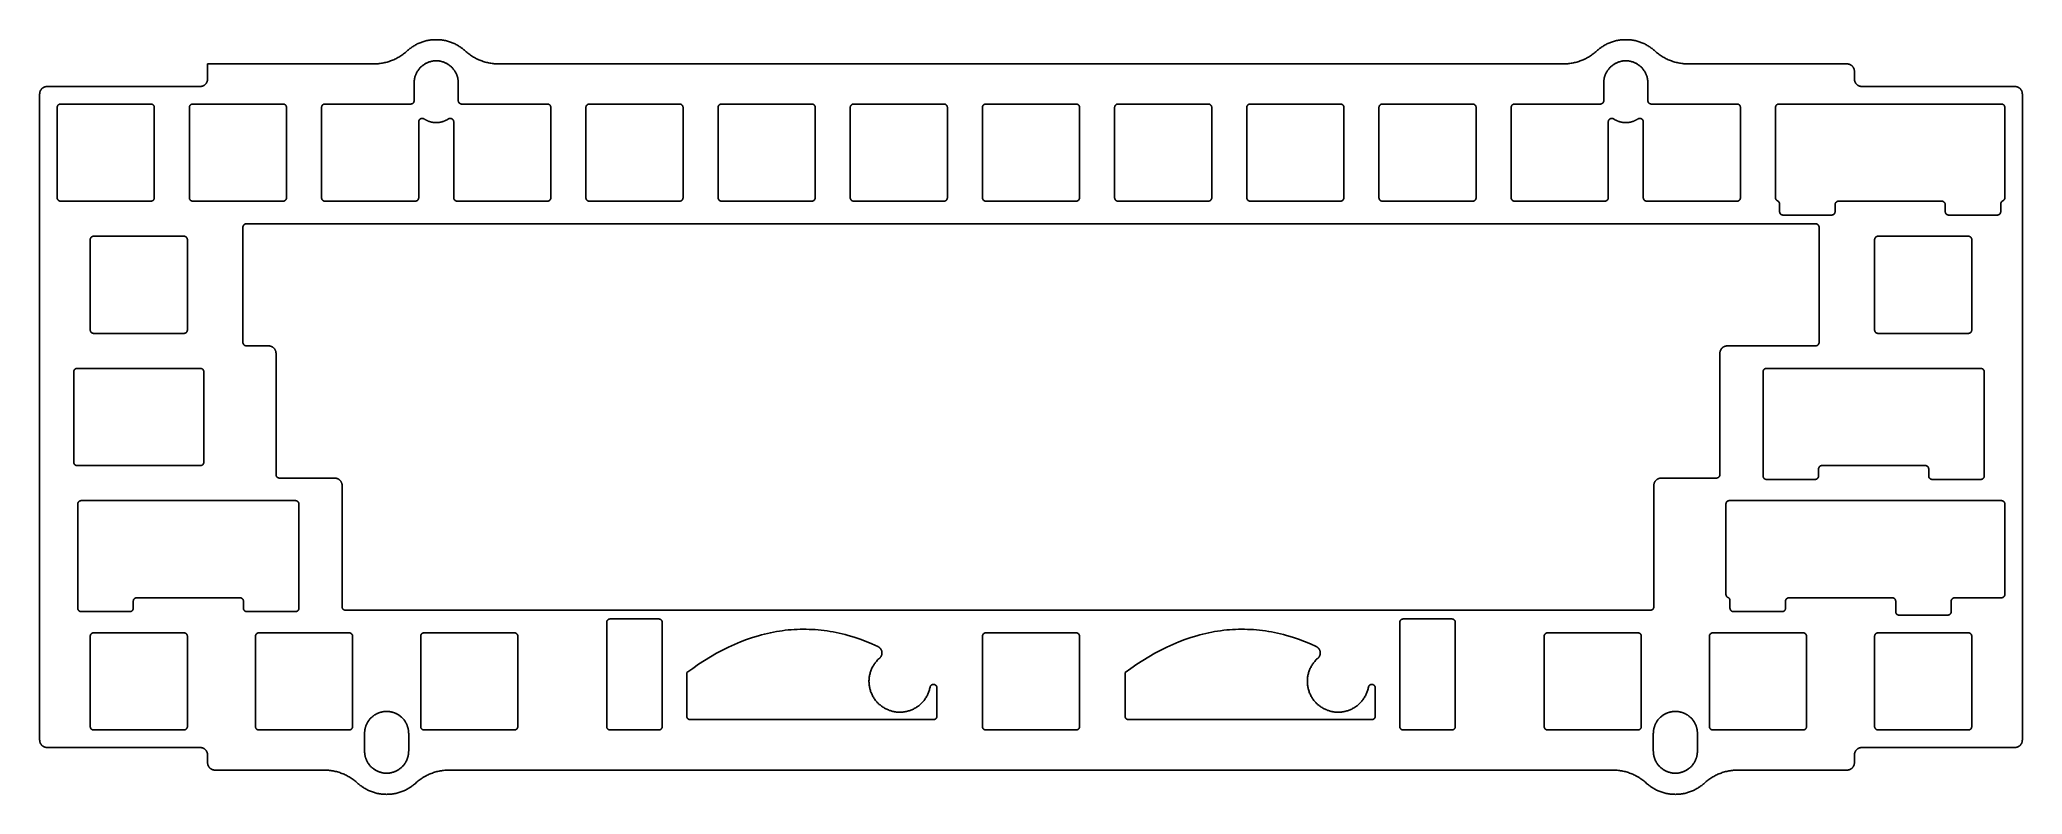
# Model space of a CAD drawing. Header units: millimetres. Extents: x 1057 to 1343, y -204 to -96.
import ezdxf

# ---------------------------------------------------------------- set-up
doc = ezdxf.new("R2010")
doc.units = ezdxf.units.MM
doc.layers.add('Layer 01', color=18, linetype='Continuous', true_color=0x000000)

msp = doc.modelspace()

# ---------------------------------------------------------------- linework, layer by layer
at = {"layer": 'Layer 01'}
for points in [[(1080.25, -102.38), (1058.2, -102.38), (1058.18, -102.38), (1058.15, -102.38), (1058.13, -102.38), (1058.1, -102.38), (1058.08, -102.38), (1058.05, -102.38), (1058.03, -102.39), (1058, -102.39), (1057.98, -102.4), (1057.95, -102.4), (1057.93, -102.41), (1057.9, -102.42), (1057.88, -102.42), (1057.85, -102.43), (1057.83, -102.44), (1057.8, -102.45), (1057.78, -102.46), (1057.75, -102.47), (1057.73, -102.48), (1057.71, -102.5), (1057.68, -102.51), (1057.66, -102.52), (1057.63, -102.54), (1057.61, -102.55), (1057.59, -102.57), (1057.57, -102.58), (1057.54, -102.6), (1057.52, -102.62), (1057.5, -102.63), (1057.48, -102.65), (1057.46, -102.67), (1057.44, -102.69), (1057.42, -102.71), (1057.4, -102.73), (1057.38, -102.75), (1057.37, -102.77), (1057.35, -102.79), (1057.33, -102.82), (1057.32, -102.84), (1057.3, -102.86), (1057.29, -102.88), (1057.27, -102.91), (1057.26, -102.93), (1057.25, -102.96), (1057.23, -102.98), (1057.22, -103), (1057.21, -103.03), (1057.2, -103.05), (1057.19, -103.08), (1057.18, -103.1), (1057.17, -103.13), (1057.17, -103.15), (1057.16, -103.18), (1057.15, -103.2), (1057.15, -103.23), (1057.14, -103.25), (1057.14, -103.28), (1057.13, -103.3), (1057.13, -103.33), (1057.13, -103.35), (1057.13, -103.38), (1057.13, -103.4), (1057.13, -103.43), (1057.12, -103.45), (1057.12, -196.55), (1057.13, -196.57), (1057.13, -196.6), (1057.13, -196.62), (1057.13, -196.65), (1057.13, -196.67), (1057.13, -196.7), (1057.14, -196.72), (1057.14, -196.75), (1057.15, -196.77), (1057.15, -196.8), (1057.16, -196.82), (1057.17, -196.85), (1057.17, -196.87), (1057.18, -196.9), (1057.19, -196.92), (1057.2, -196.95), (1057.21, -196.97), (1057.22, -197), (1057.23, -197.02), (1057.25, -197.04), (1057.26, -197.07), (1057.27, -197.09), (1057.29, -197.12), (1057.3, -197.14), (1057.32, -197.16), (1057.33, -197.18), (1057.35, -197.21), (1057.37, -197.23), (1057.38, -197.25), (1057.4, -197.27), (1057.42, -197.29), (1057.44, -197.31), (1057.46, -197.33), (1057.48, -197.35), (1057.5, -197.37), (1057.52, -197.38), (1057.54, -197.4), (1057.57, -197.42), (1057.59, -197.43), (1057.61, -197.45), (1057.63, -197.46), (1057.66, -197.48), (1057.68, -197.49), (1057.71, -197.5), (1057.73, -197.52), (1057.75, -197.53), (1057.78, -197.54), (1057.8, -197.55), (1057.83, -197.56), (1057.85, -197.57), (1057.88, -197.58), (1057.9, -197.58), (1057.93, -197.59), (1057.95, -197.6), (1057.98, -197.6), (1058, -197.61), (1058.03, -197.61), (1058.05, -197.62), (1058.08, -197.62), (1058.1, -197.62), (1058.13, -197.62), (1058.15, -197.62), (1058.18, -197.62), (1058.2, -197.63), (1080.25, -197.63), (1080.27, -197.63), (1080.3, -197.63), (1080.32, -197.63), (1080.35, -197.63), (1080.37, -197.63), (1080.4, -197.63), (1080.42, -197.64), (1080.45, -197.64), (1080.47, -197.65), (1080.5, -197.65), (1080.52, -197.66), (1080.55, -197.67), (1080.57, -197.67), (1080.6, -197.68), (1080.62, -197.69), (1080.65, -197.7), (1080.67, -197.71), (1080.7, -197.72), (1080.72, -197.73), (1080.74, -197.75), (1080.77, -197.76), (1080.79, -197.77), (1080.82, -197.79), (1080.84, -197.8), (1080.86, -197.82), (1080.88, -197.83), (1080.91, -197.85), (1080.93, -197.87), (1080.95, -197.88), (1080.97, -197.9), (1080.99, -197.92), (1081.01, -197.94), (1081.03, -197.96), (1081.05, -197.98), (1081.07, -198), (1081.08, -198.02), (1081.1, -198.04), (1081.12, -198.07), (1081.13, -198.09), (1081.15, -198.11), (1081.16, -198.13), (1081.18, -198.16), (1081.19, -198.18), (1081.2, -198.21), (1081.22, -198.23), (1081.23, -198.25), (1081.24, -198.28), (1081.25, -198.3), (1081.26, -198.33), (1081.27, -198.35), (1081.28, -198.38), (1081.28, -198.4), (1081.29, -198.43), (1081.3, -198.45), (1081.3, -198.48), (1081.31, -198.5), (1081.31, -198.53), (1081.32, -198.55), (1081.32, -198.58), (1081.32, -198.6), (1081.32, -198.63), (1081.32, -198.65), (1081.32, -198.68), (1081.33, -198.7), (1081.33, -199.8), (1081.33, -199.82), (1081.33, -199.85), (1081.33, -199.87), (1081.33, -199.9), (1081.33, -199.92), (1081.33, -199.95), (1081.34, -199.97), (1081.34, -200), (1081.35, -200.02), (1081.35, -200.05), (1081.36, -200.07), (1081.37, -200.1), (1081.37, -200.12), (1081.38, -200.15), (1081.39, -200.17), (1081.4, -200.2), (1081.41, -200.22), (1081.42, -200.25), (1081.43, -200.27), (1081.45, -200.29), (1081.46, -200.32), (1081.47, -200.34), (1081.49, -200.37), (1081.5, -200.39), (1081.52, -200.41), (1081.53, -200.43), (1081.55, -200.46), (1081.57, -200.48), (1081.58, -200.5), (1081.6, -200.52), (1081.62, -200.54), (1081.64, -200.56), (1081.66, -200.58), (1081.68, -200.6), (1081.7, -200.62), (1081.72, -200.63), (1081.74, -200.65), (1081.77, -200.67), (1081.79, -200.68), (1081.81, -200.7), (1081.83, -200.71), (1081.86, -200.73), (1081.88, -200.74), (1081.91, -200.75), (1081.93, -200.77), (1081.95, -200.78), (1081.98, -200.79), (1082, -200.8), (1082.03, -200.81), (1082.05, -200.82), (1082.08, -200.83), (1082.1, -200.83), (1082.13, -200.84), (1082.15, -200.85), (1082.18, -200.85), (1082.2, -200.86), (1082.23, -200.86), (1082.25, -200.87), (1082.28, -200.87), (1082.3, -200.87), (1082.33, -200.87), (1082.35, -200.87), (1082.38, -200.87), (1082.4, -200.88), (1098.1, -200.88), (1098.26, -200.88), (1098.43, -200.88), (1098.59, -200.89), (1098.75, -200.9), (1098.92, -200.92), (1099.08, -200.94), (1099.24, -200.97), (1099.41, -201), (1099.57, -201.03), (1099.73, -201.06), (1099.9, -201.1), (1100.06, -201.15), (1100.22, -201.19), (1100.38, -201.25), (1100.54, -201.3), (1100.69, -201.36), (1100.85, -201.42), (1101, -201.49), (1101.16, -201.56), (1101.31, -201.63), (1101.45, -201.71), (1101.6, -201.79), (1101.75, -201.87), (1101.89, -201.96), (1102.03, -202.05), (1102.17, -202.14), (1102.3, -202.23), (1102.43, -202.33), (1102.56, -202.43), (1102.69, -202.54), (1102.81, -202.64), (1102.94, -202.75), (1103.03, -202.84), (1103.13, -202.92), (1103.24, -203.01), (1103.34, -203.09), (1103.45, -203.17), (1103.56, -203.25), (1103.68, -203.33), (1103.79, -203.4), (1103.91, -203.48), (1104.03, -203.55), (1104.16, -203.62), (1104.28, -203.68), (1104.41, -203.75), (1104.54, -203.81), (1104.67, -203.87), (1104.81, -203.92), (1104.94, -203.98), (1105.08, -204.03), (1105.22, -204.07), (1105.36, -204.12), (1105.5, -204.16), (1105.64, -204.2), (1105.79, -204.23), (1105.94, -204.26), (1106.08, -204.29), (1106.23, -204.31), (1106.38, -204.33), (1106.53, -204.35), (1106.68, -204.36), (1106.83, -204.37), (1106.98, -204.37), (1107.13, -204.38), (1107.28, -204.37), (1107.43, -204.37), (1107.58, -204.36), (1107.73, -204.35), (1107.88, -204.33), (1108.03, -204.31), (1108.18, -204.29), (1108.33, -204.26), (1108.47, -204.23), (1108.62, -204.2), (1108.76, -204.16), (1108.9, -204.12), (1109.04, -204.07), (1109.18, -204.03), (1109.32, -203.98), (1109.46, -203.92), (1109.59, -203.87), (1109.72, -203.81), (1109.85, -203.75), (1109.98, -203.68), (1110.1, -203.62), (1110.23, -203.55), (1110.35, -203.48), (1110.47, -203.4), (1110.58, -203.33), (1110.7, -203.25), (1110.81, -203.17), (1110.92, -203.09), (1111.02, -203.01), (1111.13, -202.92), (1111.23, -202.84), (1111.33, -202.75), (1111.45, -202.64), (1111.57, -202.54), (1111.7, -202.43), (1111.83, -202.33), (1111.96, -202.23), (1112.1, -202.14), (1112.23, -202.05), (1112.37, -201.96), (1112.52, -201.87), (1112.66, -201.79), (1112.81, -201.71), (1112.96, -201.63), (1113.11, -201.56), (1113.26, -201.49), (1113.41, -201.42), (1113.57, -201.36), (1113.73, -201.3), (1113.88, -201.25), (1114.04, -201.19), (1114.2, -201.15), (1114.37, -201.1), (1114.53, -201.06), (1114.69, -201.03), (1114.85, -201), (1115.02, -200.97), (1115.18, -200.94), (1115.34, -200.92), (1115.51, -200.9), (1115.67, -200.89), (1115.84, -200.88), (1116, -200.88), (1116.16, -200.88), (1283.84, -200.88), (1284, -200.88), (1284.16, -200.88), (1284.33, -200.89), (1284.49, -200.9), (1284.66, -200.92), (1284.82, -200.94), (1284.98, -200.97), (1285.15, -201), (1285.31, -201.03), (1285.47, -201.06), (1285.63, -201.1), (1285.8, -201.15), (1285.96, -201.19), (1286.12, -201.25), (1286.27, -201.3), (1286.43, -201.36), (1286.59, -201.42), (1286.74, -201.49), (1286.89, -201.56), (1287.04, -201.63), (1287.19, -201.71), (1287.34, -201.79), (1287.48, -201.87), (1287.63, -201.96), (1287.77, -202.05), (1287.9, -202.14), (1288.04, -202.23), (1288.17, -202.33), (1288.3, -202.43), (1288.43, -202.54), (1288.55, -202.64), (1288.67, -202.75), (1288.77, -202.84), (1288.87, -202.92), (1288.98, -203.01), (1289.08, -203.09), (1289.19, -203.17), (1289.3, -203.25), (1289.42, -203.33), (1289.53, -203.4), (1289.65, -203.48), (1289.77, -203.55), (1289.9, -203.62), (1290.02, -203.68), (1290.15, -203.75), (1290.28, -203.81), (1290.41, -203.87), (1290.54, -203.92), (1290.68, -203.98), (1290.82, -204.03), (1290.96, -204.07), (1291.1, -204.12), (1291.24, -204.16), (1291.38, -204.2), (1291.53, -204.23), (1291.67, -204.26), (1291.82, -204.29), (1291.97, -204.31), (1292.12, -204.33), (1292.27, -204.35), (1292.42, -204.36), (1292.57, -204.37), (1292.72, -204.37), (1292.87, -204.38), (1293.02, -204.37), (1293.17, -204.37), (1293.32, -204.36), (1293.47, -204.35), (1293.62, -204.33), (1293.77, -204.31), (1293.92, -204.29), (1294.06, -204.26), (1294.21, -204.23), (1294.36, -204.2), (1294.5, -204.16), (1294.64, -204.12), (1294.78, -204.07), (1294.92, -204.03), (1295.06, -203.98), (1295.19, -203.92), (1295.33, -203.87), (1295.46, -203.81), (1295.59, -203.75), (1295.72, -203.68), (1295.84, -203.62), (1295.97, -203.55), (1296.09, -203.48), (1296.21, -203.4), (1296.32, -203.33), (1296.44, -203.25), (1296.55, -203.17), (1296.66, -203.09), (1296.76, -203.01), (1296.87, -202.92), (1296.97, -202.84), (1297.06, -202.75), (1297.19, -202.64), (1297.31, -202.54), (1297.44, -202.43), (1297.57, -202.33), (1297.7, -202.23), (1297.83, -202.14), (1297.97, -202.05), (1298.11, -201.96), (1298.25, -201.87), (1298.4, -201.79), (1298.55, -201.71), (1298.69, -201.63), (1298.84, -201.56), (1299, -201.49), (1299.15, -201.42), (1299.31, -201.36), (1299.46, -201.3), (1299.62, -201.25), (1299.78, -201.19), (1299.94, -201.15), (1300.1, -201.1), (1300.27, -201.06), (1300.43, -201.03), (1300.59, -201), (1300.76, -200.97), (1300.92, -200.94), (1301.08, -200.92), (1301.25, -200.9), (1301.41, -200.89), (1301.57, -200.88), (1301.74, -200.88), (1301.9, -200.88), (1317.6, -200.88), (1317.62, -200.87), (1317.65, -200.87), (1317.67, -200.87), (1317.7, -200.87), (1317.72, -200.87), (1317.75, -200.87), (1317.77, -200.86), (1317.8, -200.86), (1317.82, -200.85), (1317.85, -200.85), (1317.87, -200.84), (1317.9, -200.83), (1317.92, -200.83), (1317.95, -200.82), (1317.97, -200.81), (1318, -200.8), (1318.02, -200.79), (1318.05, -200.78), (1318.07, -200.77), (1318.09, -200.75), (1318.12, -200.74), (1318.14, -200.73), (1318.17, -200.71), (1318.19, -200.7), (1318.21, -200.68), (1318.23, -200.67), (1318.26, -200.65), (1318.28, -200.63), (1318.3, -200.62), (1318.32, -200.6), (1318.34, -200.58), (1318.36, -200.56), (1318.38, -200.54), (1318.4, -200.52), (1318.42, -200.5), (1318.43, -200.48), (1318.45, -200.46), (1318.47, -200.43), (1318.48, -200.41), (1318.5, -200.39), (1318.51, -200.37), (1318.53, -200.34), (1318.54, -200.32), (1318.55, -200.29), (1318.57, -200.27), (1318.58, -200.25), (1318.59, -200.22), (1318.6, -200.2), (1318.61, -200.17), (1318.62, -200.15), (1318.63, -200.12), (1318.63, -200.1), (1318.64, -200.07), (1318.65, -200.05), (1318.65, -200.02), (1318.66, -200), (1318.66, -199.97), (1318.67, -199.95), (1318.67, -199.92), (1318.67, -199.9), (1318.67, -199.87), (1318.67, -199.85), (1318.67, -199.82), (1318.67, -199.8), (1318.67, -198.7), (1318.68, -198.68), (1318.68, -198.65), (1318.68, -198.63), (1318.68, -198.6), (1318.68, -198.58), (1318.68, -198.55), (1318.69, -198.53), (1318.69, -198.5), (1318.7, -198.48), (1318.7, -198.45), (1318.71, -198.43), (1318.72, -198.4), (1318.72, -198.38), (1318.73, -198.35), (1318.74, -198.33), (1318.75, -198.3), (1318.76, -198.28), (1318.77, -198.25), (1318.78, -198.23), (1318.8, -198.21), (1318.81, -198.18), (1318.82, -198.16), (1318.84, -198.13), (1318.85, -198.11), (1318.87, -198.09), (1318.88, -198.07), (1318.9, -198.04), (1318.92, -198.02), (1318.93, -198), (1318.95, -197.98), (1318.97, -197.96), (1318.99, -197.94), (1319.01, -197.92), (1319.03, -197.9), (1319.05, -197.88), (1319.07, -197.87), (1319.09, -197.85), (1319.12, -197.83), (1319.14, -197.82), (1319.16, -197.8), (1319.18, -197.79), (1319.21, -197.77), (1319.23, -197.76), (1319.26, -197.75), (1319.28, -197.73), (1319.3, -197.72), (1319.33, -197.71), (1319.35, -197.7), (1319.38, -197.69), (1319.4, -197.68), (1319.43, -197.67), (1319.45, -197.67), (1319.48, -197.66), (1319.5, -197.65), (1319.53, -197.65), (1319.55, -197.64), (1319.58, -197.64), (1319.6, -197.63), (1319.63, -197.63), (1319.65, -197.63), (1319.68, -197.63), (1319.7, -197.63), (1319.73, -197.63), (1319.75, -197.63), (1341.8, -197.63), (1341.82, -197.62), (1341.85, -197.62), (1341.87, -197.62), (1341.9, -197.62), (1341.92, -197.62), (1341.95, -197.62), (1341.97, -197.61), (1342, -197.61), (1342.02, -197.6), (1342.05, -197.6), (1342.07, -197.59), (1342.1, -197.58), (1342.12, -197.58), (1342.15, -197.57), (1342.17, -197.56), (1342.2, -197.55), (1342.22, -197.54), (1342.25, -197.53), (1342.27, -197.52), (1342.29, -197.5), (1342.32, -197.49), (1342.34, -197.48), (1342.37, -197.46), (1342.39, -197.45), (1342.41, -197.43), (1342.43, -197.42), (1342.46, -197.4), (1342.48, -197.38), (1342.5, -197.37), (1342.52, -197.35), (1342.54, -197.33), (1342.56, -197.31), (1342.58, -197.29), (1342.6, -197.27), (1342.62, -197.25), (1342.63, -197.23), (1342.65, -197.21), (1342.67, -197.18), (1342.68, -197.16), (1342.7, -197.14), (1342.71, -197.12), (1342.73, -197.09), (1342.74, -197.07), (1342.75, -197.04), (1342.77, -197.02), (1342.78, -197), (1342.79, -196.97), (1342.8, -196.95), (1342.81, -196.92), (1342.82, -196.9), (1342.83, -196.87), (1342.83, -196.85), (1342.84, -196.82), (1342.85, -196.8), (1342.85, -196.77), (1342.86, -196.75), (1342.86, -196.72), (1342.87, -196.7), (1342.87, -196.67), (1342.87, -196.65), (1342.87, -196.62), (1342.87, -196.6), (1342.87, -196.57), (1342.88, -196.55), (1342.88, -103.45), (1342.87, -103.43), (1342.87, -103.4), (1342.87, -103.38), (1342.87, -103.35), (1342.87, -103.33), (1342.87, -103.3), (1342.86, -103.28), (1342.86, -103.25), (1342.85, -103.23), (1342.85, -103.2), (1342.84, -103.18), (1342.83, -103.15), (1342.83, -103.13), (1342.82, -103.1), (1342.81, -103.08), (1342.8, -103.05), (1342.79, -103.03), (1342.78, -103), (1342.77, -102.98), (1342.75, -102.96), (1342.74, -102.93), (1342.73, -102.91), (1342.71, -102.88), (1342.7, -102.86), (1342.68, -102.84), (1342.67, -102.82), (1342.65, -102.79), (1342.63, -102.77), (1342.62, -102.75), (1342.6, -102.73), (1342.58, -102.71), (1342.56, -102.69), (1342.54, -102.67), (1342.52, -102.65), (1342.5, -102.63), (1342.48, -102.62), (1342.46, -102.6), (1342.43, -102.58), (1342.41, -102.57), (1342.39, -102.55), (1342.37, -102.54), (1342.34, -102.52), (1342.32, -102.51), (1342.29, -102.5), (1342.27, -102.48), (1342.25, -102.47), (1342.22, -102.46), (1342.2, -102.45), (1342.17, -102.44), (1342.15, -102.43), (1342.12, -102.42), (1342.1, -102.42), (1342.07, -102.41), (1342.05, -102.4), (1342.02, -102.4), (1342, -102.39), (1341.97, -102.39), (1341.95, -102.38), (1341.92, -102.38), (1341.9, -102.38), (1341.87, -102.38), (1341.85, -102.38), (1341.82, -102.38), (1341.8, -102.38), (1319.75, -102.38), (1319.73, -102.37), (1319.7, -102.37), (1319.68, -102.37), (1319.65, -102.37), (1319.63, -102.37), (1319.6, -102.37), (1319.58, -102.36), (1319.55, -102.36), (1319.53, -102.35), (1319.5, -102.35), (1319.48, -102.34), (1319.45, -102.33), (1319.43, -102.33), (1319.4, -102.32), (1319.38, -102.31), (1319.35, -102.3), (1319.33, -102.29), (1319.3, -102.28), (1319.28, -102.27), (1319.26, -102.25), (1319.23, -102.24), (1319.21, -102.23), (1319.18, -102.21), (1319.16, -102.2), (1319.14, -102.18), (1319.12, -102.17), (1319.09, -102.15), (1319.07, -102.13), (1319.05, -102.12), (1319.03, -102.1), (1319.01, -102.08), (1318.99, -102.06), (1318.97, -102.04), (1318.95, -102.02), (1318.93, -102), (1318.92, -101.98), (1318.9, -101.96), (1318.88, -101.93), (1318.87, -101.91), (1318.85, -101.89), (1318.84, -101.87), (1318.82, -101.84), (1318.81, -101.82), (1318.8, -101.79), (1318.78, -101.77), (1318.77, -101.75), (1318.76, -101.72), (1318.75, -101.7), (1318.74, -101.67), (1318.73, -101.65), (1318.72, -101.62), (1318.72, -101.6), (1318.71, -101.57), (1318.7, -101.55), (1318.7, -101.52), (1318.69, -101.5), (1318.69, -101.47), (1318.68, -101.45), (1318.68, -101.42), (1318.68, -101.4), (1318.68, -101.37), (1318.68, -101.35), (1318.68, -101.32), (1318.67, -101.3), (1318.67, -100.2), (1318.67, -100.18), (1318.67, -100.15), (1318.67, -100.13), (1318.67, -100.1), (1318.67, -100.08), (1318.67, -100.05), (1318.66, -100.03), (1318.66, -100), (1318.65, -99.98), (1318.65, -99.95), (1318.64, -99.93), (1318.63, -99.9), (1318.63, -99.88), (1318.62, -99.85), (1318.61, -99.83), (1318.6, -99.8), (1318.59, -99.78), (1318.58, -99.75), (1318.57, -99.73), (1318.55, -99.71), (1318.54, -99.68), (1318.53, -99.66), (1318.51, -99.63), (1318.5, -99.61), (1318.48, -99.59), (1318.47, -99.57), (1318.45, -99.54), (1318.43, -99.52), (1318.42, -99.5), (1318.4, -99.48), (1318.38, -99.46), (1318.36, -99.44), (1318.34, -99.42), (1318.32, -99.4), (1318.3, -99.38), (1318.28, -99.37), (1318.26, -99.35), (1318.23, -99.33), (1318.21, -99.32), (1318.19, -99.3), (1318.17, -99.29), (1318.14, -99.27), (1318.12, -99.26), (1318.09, -99.25), (1318.07, -99.23), (1318.05, -99.22), (1318.02, -99.21), (1318, -99.2), (1317.97, -99.19), (1317.95, -99.18), (1317.92, -99.17), (1317.9, -99.17), (1317.87, -99.16), (1317.85, -99.15), (1317.82, -99.15), (1317.8, -99.14), (1317.77, -99.14), (1317.75, -99.13), (1317.72, -99.13), (1317.7, -99.13), (1317.67, -99.13), (1317.65, -99.13), (1317.62, -99.13), (1317.6, -99.13), (1294.76, -99.13), (1294.59, -99.12), (1294.43, -99.12), (1294.27, -99.11), (1294.1, -99.1), (1293.94, -99.08), (1293.78, -99.06), (1293.61, -99.03), (1293.45, -99), (1293.28, -98.97), (1293.12, -98.94), (1292.96, -98.9), (1292.8, -98.85), (1292.64, -98.81), (1292.48, -98.75), (1292.32, -98.7), (1292.16, -98.64), (1292.01, -98.58), (1291.85, -98.51), (1291.7, -98.44), (1291.55, -98.37), (1291.4, -98.29), (1291.25, -98.21), (1291.11, -98.13), (1290.97, -98.04), (1290.83, -97.95), (1290.69, -97.86), (1290.55, -97.77), (1290.42, -97.67), (1290.29, -97.57), (1290.17, -97.46), (1290.04, -97.36), (1289.92, -97.25), (1289.82, -97.16), (1289.72, -97.08), (1289.62, -96.99), (1289.51, -96.91), (1289.4, -96.83), (1289.29, -96.75), (1289.18, -96.67), (1289.06, -96.6), (1288.94, -96.52), (1288.82, -96.45), (1288.7, -96.38), (1288.57, -96.32), (1288.45, -96.25), (1288.32, -96.19), (1288.18, -96.13), (1288.05, -96.08), (1287.91, -96.02), (1287.78, -95.97), (1287.64, -95.93), (1287.5, -95.88), (1287.35, -95.84), (1287.21, -95.8), (1287.07, -95.77), (1286.92, -95.74), (1286.77, -95.71), (1286.62, -95.69), (1286.48, -95.67), (1286.33, -95.65), (1286.18, -95.64), (1286.03, -95.63), (1285.88, -95.63), (1285.72, -95.63), (1285.57, -95.63), (1285.42, -95.63), (1285.27, -95.64), (1285.12, -95.65), (1284.97, -95.67), (1284.83, -95.69), (1284.68, -95.71), (1284.53, -95.74), (1284.38, -95.77), (1284.24, -95.8), (1284.1, -95.84), (1283.95, -95.88), (1283.81, -95.93), (1283.67, -95.97), (1283.54, -96.02), (1283.4, -96.08), (1283.27, -96.13), (1283.13, -96.19), (1283, -96.25), (1282.88, -96.32), (1282.75, -96.38), (1282.63, -96.45), (1282.51, -96.52), (1282.39, -96.6), (1282.27, -96.67), (1282.16, -96.75), (1282.05, -96.83), (1281.94, -96.91), (1281.83, -96.99), (1281.73, -97.08), (1281.63, -97.16), (1281.53, -97.25), (1281.41, -97.36), (1281.28, -97.46), (1281.16, -97.57), (1281.03, -97.67), (1280.9, -97.77), (1280.76, -97.86), (1280.62, -97.95), (1280.48, -98.04), (1280.34, -98.13), (1280.2, -98.21), (1280.05, -98.29), (1279.9, -98.37), (1279.75, -98.44), (1279.6, -98.51), (1279.44, -98.58), (1279.29, -98.64), (1279.13, -98.7), (1278.97, -98.75), (1278.81, -98.81), (1278.65, -98.85), (1278.49, -98.9), (1278.33, -98.94), (1278.17, -98.97), (1278, -99), (1277.84, -99.03), (1277.67, -99.06), (1277.51, -99.08), (1277.35, -99.1), (1277.18, -99.11), (1277.02, -99.12), (1276.86, -99.12), (1276.69, -99.13), (1123.31, -99.13), (1123.14, -99.12), (1122.98, -99.12), (1122.82, -99.11), (1122.65, -99.1), (1122.49, -99.08), (1122.33, -99.06), (1122.16, -99.03), (1122, -99), (1121.83, -98.97), (1121.67, -98.94), (1121.51, -98.9), (1121.35, -98.85), (1121.19, -98.81), (1121.03, -98.75), (1120.87, -98.7), (1120.71, -98.64), (1120.56, -98.58), (1120.4, -98.51), (1120.25, -98.44), (1120.1, -98.37), (1119.95, -98.29), (1119.8, -98.21), (1119.66, -98.13), (1119.52, -98.04), (1119.38, -97.95), (1119.24, -97.86), (1119.1, -97.77), (1118.97, -97.67), (1118.84, -97.57), (1118.72, -97.46), (1118.59, -97.36), (1118.47, -97.25), (1118.37, -97.16), (1118.27, -97.08), (1118.17, -96.99), (1118.06, -96.91), (1117.95, -96.83), (1117.84, -96.75), (1117.73, -96.67), (1117.61, -96.6), (1117.49, -96.52), (1117.37, -96.45), (1117.25, -96.38), (1117.12, -96.32), (1117, -96.25), (1116.87, -96.19), (1116.73, -96.13), (1116.6, -96.08), (1116.46, -96.02), (1116.33, -95.97), (1116.19, -95.93), (1116.05, -95.88), (1115.9, -95.84), (1115.76, -95.8), (1115.62, -95.77), (1115.47, -95.74), (1115.32, -95.71), (1115.17, -95.69), (1115.03, -95.67), (1114.88, -95.65), (1114.73, -95.64), (1114.58, -95.63), (1114.43, -95.63), (1114.28, -95.63), (1114.12, -95.63), (1113.97, -95.63), (1113.82, -95.64), (1113.67, -95.65), (1113.52, -95.67), (1113.38, -95.69), (1113.23, -95.71), (1113.08, -95.74), (1112.93, -95.77), (1112.79, -95.8), (1112.65, -95.84), (1112.5, -95.88), (1112.36, -95.93), (1112.22, -95.97), (1112.09, -96.02), (1111.95, -96.08), (1111.82, -96.13), (1111.68, -96.19), (1111.55, -96.25), (1111.43, -96.32), (1111.3, -96.38), (1111.18, -96.45), (1111.06, -96.52), (1110.94, -96.6), (1110.82, -96.67), (1110.71, -96.75), (1110.6, -96.83), (1110.49, -96.91), (1110.38, -96.99), (1110.28, -97.08), (1110.18, -97.16), (1110.08, -97.25), (1109.96, -97.36), (1109.83, -97.46), (1109.71, -97.57), (1109.58, -97.67), (1109.45, -97.77), (1109.31, -97.86), (1109.17, -97.95), (1109.03, -98.04), (1108.89, -98.13), (1108.75, -98.21), (1108.6, -98.29), (1108.45, -98.37), (1108.3, -98.44), (1108.15, -98.51), (1107.99, -98.58), (1107.84, -98.64), (1107.68, -98.7), (1107.52, -98.75), (1107.36, -98.81), (1107.2, -98.85), (1107.04, -98.9), (1106.88, -98.94), (1106.72, -98.97), (1106.55, -99), (1106.39, -99.03), (1106.22, -99.06), (1106.06, -99.08), (1105.9, -99.1), (1105.73, -99.11), (1105.57, -99.12), (1105.41, -99.12), (1105.24, -99.13), (1081.33, -99.13)], [(1081.33, -99.13), (1081.33, -101.3), (1081.32, -101.32), (1081.32, -101.35), (1081.32, -101.37), (1081.32, -101.4), (1081.32, -101.42), (1081.32, -101.45), (1081.31, -101.47), (1081.31, -101.5), (1081.3, -101.52), (1081.3, -101.55), (1081.29, -101.57), (1081.28, -101.6), (1081.28, -101.62), (1081.27, -101.65), (1081.26, -101.67), (1081.25, -101.7), (1081.24, -101.72), (1081.23, -101.75), (1081.22, -101.77), (1081.2, -101.79), (1081.19, -101.82), (1081.18, -101.84), (1081.16, -101.87), (1081.15, -101.89), (1081.13, -101.91), (1081.12, -101.93), (1081.1, -101.96), (1081.08, -101.98), (1081.07, -102), (1081.05, -102.02), (1081.03, -102.04), (1081.01, -102.06), (1080.99, -102.08), (1080.97, -102.1), (1080.95, -102.12), (1080.93, -102.13), (1080.91, -102.15), (1080.88, -102.17), (1080.86, -102.18), (1080.84, -102.2), (1080.82, -102.21), (1080.79, -102.23), (1080.77, -102.24), (1080.74, -102.25), (1080.72, -102.27), (1080.7, -102.28), (1080.67, -102.29), (1080.65, -102.3), (1080.62, -102.31), (1080.6, -102.32), (1080.57, -102.33), (1080.55, -102.33), (1080.52, -102.34), (1080.5, -102.35), (1080.47, -102.35), (1080.45, -102.36), (1080.42, -102.36), (1080.4, -102.37), (1080.37, -102.37), (1080.35, -102.37), (1080.32, -102.37), (1080.3, -102.37), (1080.27, -102.37), (1080.25, -102.38)], [(1150.38, -186.84), (1151.24, -186.22), (1152.1, -185.63), (1152.96, -185.07), (1153.82, -184.55), (1154.68, -184.05), (1155.54, -183.59), (1156.41, -183.17), (1157.27, -182.77), (1158.13, -182.41), (1158.99, -182.08), (1159.85, -181.79), (1160.71, -181.52), (1161.14, -181.4), (1161.58, -181.29), (1162.01, -181.19), (1162.44, -181.09), (1162.87, -181.01), (1163.3, -180.93), (1163.73, -180.86), (1164.16, -180.8), (1164.59, -180.74), (1165.02, -180.69), (1165.45, -180.66), (1165.88, -180.63), (1166.31, -180.6), (1166.74, -180.59), (1167.18, -180.58), (1167.61, -180.59), (1168.04, -180.6), (1168.47, -180.62), (1168.9, -180.64), (1169.33, -180.68), (1169.76, -180.72), (1170.19, -180.77), (1170.62, -180.83), (1171.05, -180.9), (1171.48, -180.98), (1171.91, -181.06), (1172.34, -181.15), (1172.78, -181.25), (1173.21, -181.36), (1173.64, -181.48), (1174.5, -181.73), (1175.36, -182.02), (1176.22, -182.35), (1177.08, -182.7), (1177.94, -183.09), (1177.97, -183.1), (1178, -183.12), (1178.02, -183.13), (1178.05, -183.15), (1178.08, -183.16), (1178.1, -183.18), (1178.13, -183.2), (1178.15, -183.22), (1178.18, -183.24), (1178.2, -183.26), (1178.22, -183.28), (1178.24, -183.3), (1178.26, -183.33), (1178.29, -183.35), (1178.31, -183.38), (1178.32, -183.4), (1178.34, -183.43), (1178.36, -183.45), (1178.38, -183.48), (1178.39, -183.51), (1178.41, -183.53), (1178.42, -183.56), (1178.44, -183.59), (1178.45, -183.62), (1178.46, -183.65), (1178.47, -183.68), (1178.48, -183.71), (1178.49, -183.74), (1178.49, -183.77), (1178.5, -183.8), (1178.51, -183.83), (1178.51, -183.86), (1178.51, -183.89), (1178.52, -183.92), (1178.52, -183.95), (1178.52, -183.98), (1178.52, -184.01), (1178.52, -184.04), (1178.52, -184.07), (1178.51, -184.1), (1178.51, -184.13), (1178.51, -184.16), (1178.5, -184.19), (1178.49, -184.22), (1178.49, -184.25), (1178.48, -184.28), (1178.47, -184.31), (1178.46, -184.34), (1178.45, -184.37), (1178.43, -184.4), (1178.42, -184.43), (1178.41, -184.46), (1178.39, -184.49), (1178.37, -184.51), (1178.36, -184.54), (1178.34, -184.57), (1178.32, -184.59), (1178.3, -184.62), (1178.28, -184.64), (1178.26, -184.66), (1178.24, -184.69), (1178.22, -184.71), (1178.2, -184.73), (1178.18, -184.75), (1178.08, -184.83), (1177.99, -184.92), (1177.9, -185.01), (1177.81, -185.11), (1177.72, -185.21), (1177.64, -185.31), (1177.56, -185.41), (1177.48, -185.52), (1177.4, -185.63), (1177.33, -185.74), (1177.26, -185.85), (1177.2, -185.97), (1177.13, -186.09), (1177.08, -186.21), (1177.02, -186.33), (1176.97, -186.45), (1176.92, -186.58), (1176.88, -186.71), (1176.84, -186.84), (1176.8, -186.96), (1176.77, -187.09), (1176.74, -187.22), (1176.72, -187.36), (1176.7, -187.49), (1176.68, -187.62), (1176.67, -187.75), (1176.66, -187.88), (1176.65, -188.01), (1176.65, -188.14), (1176.66, -188.27), (1176.66, -188.4), (1176.67, -188.52), (1176.69, -188.65), (1176.71, -188.78), (1176.73, -188.91), (1176.75, -189.03), (1176.78, -189.16), (1176.82, -189.29), (1176.85, -189.41), (1176.89, -189.54), (1176.94, -189.66), (1176.99, -189.79), (1177.04, -189.91), (1177.1, -190.03), (1177.16, -190.15), (1177.22, -190.27), (1177.29, -190.38), (1177.36, -190.5), (1177.44, -190.61), (1177.51, -190.72), (1177.59, -190.83), (1177.68, -190.93), (1177.76, -191.03), (1177.85, -191.13), (1177.95, -191.23), (1178.04, -191.32), (1178.14, -191.41), (1178.24, -191.5), (1178.34, -191.58), (1178.44, -191.66), (1178.55, -191.73), (1178.66, -191.81), (1178.77, -191.88), (1178.87, -191.94), (1178.99, -192), (1179.1, -192.06), (1179.22, -192.12), (1179.33, -192.17), (1179.45, -192.22), (1179.58, -192.27), (1179.7, -192.31), (1179.83, -192.35), (1179.96, -192.39), (1180.08, -192.42), (1180.22, -192.45), (1180.35, -192.47), (1180.48, -192.49), (1180.61, -192.51), (1180.75, -192.52), (1180.88, -192.53), (1181.01, -192.53), (1181.15, -192.53), (1181.28, -192.53), (1181.42, -192.52), (1181.55, -192.51), (1181.68, -192.5), (1181.81, -192.48), (1181.95, -192.45), (1182.07, -192.42), (1182.2, -192.39), (1182.33, -192.36), (1182.45, -192.32), (1182.58, -192.28), (1182.7, -192.23), (1182.82, -192.19), (1182.93, -192.13), (1183.05, -192.08), (1183.16, -192.02), (1183.28, -191.96), (1183.39, -191.89), (1183.5, -191.83), (1183.61, -191.75), (1183.72, -191.68), (1183.82, -191.6), (1183.92, -191.51), (1184.03, -191.43), (1184.12, -191.34), (1184.22, -191.24), (1184.31, -191.15), (1184.41, -191.05), (1184.49, -190.95), (1184.58, -190.84), (1184.66, -190.74), (1184.74, -190.63), (1184.81, -190.52), (1184.88, -190.4), (1184.95, -190.29), (1185.02, -190.17), (1185.08, -190.05), (1185.13, -189.93), (1185.19, -189.81), (1185.24, -189.69), (1185.28, -189.57), (1185.32, -189.44), (1185.36, -189.32), (1185.39, -189.19), (1185.42, -189.07), (1185.45, -188.94), (1185.45, -188.93), (1185.45, -188.92), (1185.46, -188.91), (1185.46, -188.9), (1185.46, -188.89), (1185.47, -188.88), (1185.47, -188.88), (1185.47, -188.87), (1185.48, -188.86), (1185.48, -188.85), (1185.48, -188.84), (1185.49, -188.83), (1185.49, -188.82), (1185.5, -188.81), (1185.5, -188.8), (1185.51, -188.79), (1185.51, -188.78), (1185.52, -188.77), (1185.53, -188.76), (1185.53, -188.75), (1185.54, -188.74), (1185.55, -188.73), (1185.55, -188.72), (1185.56, -188.72), (1185.57, -188.71), (1185.57, -188.7), (1185.58, -188.69), (1185.59, -188.68), (1185.6, -188.68), (1185.61, -188.67), (1185.61, -188.66), (1185.62, -188.65), (1185.63, -188.65), (1185.64, -188.64), (1185.65, -188.63), (1185.66, -188.63), (1185.67, -188.62), (1185.68, -188.61), (1185.69, -188.61), (1185.7, -188.6), (1185.71, -188.6), (1185.72, -188.59), (1185.73, -188.59), (1185.74, -188.58), (1185.75, -188.58), (1185.76, -188.57), (1185.77, -188.57), (1185.78, -188.57), (1185.79, -188.56), (1185.8, -188.56), (1185.81, -188.56), (1185.82, -188.55), (1185.83, -188.55), (1185.84, -188.55), (1185.85, -188.55), (1185.86, -188.55), (1185.87, -188.54), (1185.88, -188.54), (1185.89, -188.54), (1185.9, -188.54), (1185.91, -188.54), (1185.92, -188.54), (1185.93, -188.54), (1185.94, -188.54), (1185.95, -188.54), (1185.96, -188.54), (1185.97, -188.54), (1185.98, -188.54), (1185.99, -188.54), (1186, -188.54), (1186.01, -188.54), (1186.02, -188.55), (1186.03, -188.55), (1186.04, -188.55), (1186.05, -188.55), (1186.06, -188.55), (1186.07, -188.56), (1186.08, -188.56), (1186.09, -188.56), (1186.1, -188.57), (1186.11, -188.57), (1186.12, -188.57), (1186.13, -188.58), (1186.14, -188.58), (1186.15, -188.59), (1186.16, -188.59), (1186.17, -188.6), (1186.18, -188.6), (1186.19, -188.61), (1186.2, -188.61), (1186.21, -188.62), (1186.22, -188.63), (1186.23, -188.63), (1186.24, -188.64), (1186.25, -188.65), (1186.26, -188.65), (1186.27, -188.66), (1186.28, -188.67), (1186.28, -188.68), (1186.29, -188.68), (1186.3, -188.69), (1186.31, -188.7), (1186.31, -188.71), (1186.32, -188.72), (1186.33, -188.72), (1186.34, -188.73), (1186.34, -188.74), (1186.35, -188.75), (1186.36, -188.76), (1186.36, -188.77), (1186.37, -188.78), (1186.37, -188.79), (1186.38, -188.8), (1186.38, -188.81), (1186.39, -188.82), (1186.39, -188.83), (1186.4, -188.84), (1186.4, -188.85), (1186.41, -188.85), (1186.41, -188.86), (1186.41, -188.87), (1186.42, -188.88), (1186.42, -188.89), (1186.42, -188.9), (1186.42, -188.91), (1186.43, -188.92), (1186.43, -188.93), (1186.43, -188.94)], [(1213.55, -186.84), (1214.41, -186.22), (1215.27, -185.63), (1216.13, -185.07), (1217, -184.55), (1217.86, -184.05), (1218.72, -183.59), (1219.58, -183.17), (1220.44, -182.77), (1221.3, -182.41), (1222.17, -182.08), (1223.03, -181.79), (1223.89, -181.52), (1224.32, -181.4), (1224.75, -181.29), (1225.18, -181.19), (1225.61, -181.09), (1226.04, -181.01), (1226.47, -180.93), (1226.9, -180.86), (1227.33, -180.8), (1227.77, -180.74), (1228.2, -180.69), (1228.63, -180.66), (1229.06, -180.63), (1229.49, -180.6), (1229.92, -180.59), (1230.35, -180.58), (1230.78, -180.59), (1231.21, -180.6), (1231.64, -180.62), (1232.07, -180.64), (1232.5, -180.68), (1232.93, -180.72), (1233.37, -180.77), (1233.8, -180.83), (1234.23, -180.9), (1234.66, -180.98), (1235.09, -181.06), (1235.52, -181.15), (1235.95, -181.25), (1236.38, -181.36), (1236.81, -181.48), (1237.67, -181.73), (1238.53, -182.02), (1239.4, -182.35), (1240.26, -182.7), (1241.12, -183.09), (1241.15, -183.1), (1241.17, -183.12), (1241.2, -183.13), (1241.23, -183.15), (1241.25, -183.16), (1241.28, -183.18), (1241.3, -183.2), (1241.33, -183.22), (1241.35, -183.24), (1241.37, -183.26), (1241.4, -183.28), (1241.42, -183.3), (1241.44, -183.33), (1241.46, -183.35), (1241.48, -183.38), (1241.5, -183.4), (1241.52, -183.43), (1241.54, -183.45), (1241.55, -183.48), (1241.57, -183.51), (1241.58, -183.53), (1241.6, -183.56), (1241.61, -183.59), (1241.62, -183.62), (1241.63, -183.65), (1241.64, -183.68), (1241.65, -183.71), (1241.66, -183.74), (1241.67, -183.77), (1241.68, -183.8), (1241.68, -183.83), (1241.69, -183.86), (1241.69, -183.89), (1241.69, -183.92), (1241.69, -183.95), (1241.69, -183.98), (1241.69, -184.01), (1241.69, -184.04), (1241.69, -184.07), (1241.69, -184.1), (1241.69, -184.13), (1241.68, -184.16), (1241.68, -184.19), (1241.67, -184.22), (1241.66, -184.25), (1241.65, -184.28), (1241.64, -184.31), (1241.63, -184.34), (1241.62, -184.37), (1241.61, -184.4), (1241.59, -184.43), (1241.58, -184.46), (1241.57, -184.49), (1241.55, -184.51), (1241.53, -184.54), (1241.51, -184.57), (1241.5, -184.59), (1241.48, -184.62), (1241.46, -184.64), (1241.44, -184.66), (1241.42, -184.69), (1241.4, -184.71), (1241.37, -184.73), (1241.35, -184.75), (1241.26, -184.83), (1241.16, -184.92), (1241.07, -185.01), (1240.98, -185.11), (1240.9, -185.21), (1240.81, -185.31), (1240.73, -185.41), (1240.65, -185.52), (1240.58, -185.63), (1240.51, -185.74), (1240.44, -185.85), (1240.37, -185.97), (1240.31, -186.09), (1240.25, -186.21), (1240.19, -186.33), (1240.14, -186.45), (1240.1, -186.58), (1240.05, -186.71), (1240.01, -186.84), (1239.98, -186.96), (1239.94, -187.09), (1239.91, -187.22), (1239.89, -187.36), (1239.87, -187.49), (1239.85, -187.62), (1239.84, -187.75), (1239.83, -187.88), (1239.83, -188.01), (1239.83, -188.14), (1239.83, -188.27), (1239.84, -188.4), (1239.85, -188.52), (1239.86, -188.65), (1239.88, -188.78), (1239.9, -188.91), (1239.93, -189.03), (1239.96, -189.16), (1239.99, -189.29), (1240.03, -189.41), (1240.07, -189.54), (1240.11, -189.66), (1240.16, -189.79), (1240.22, -189.91), (1240.27, -190.03), (1240.33, -190.15), (1240.4, -190.27), (1240.46, -190.38), (1240.54, -190.5), (1240.61, -190.61), (1240.69, -190.72), (1240.77, -190.83), (1240.85, -190.93), (1240.94, -191.03), (1241.03, -191.13), (1241.12, -191.23), (1241.22, -191.32), (1241.31, -191.41), (1241.41, -191.5), (1241.52, -191.58), (1241.62, -191.66), (1241.73, -191.73), (1241.83, -191.81), (1241.94, -191.88), (1242.05, -191.94), (1242.16, -192), (1242.27, -192.06), (1242.39, -192.12), (1242.51, -192.17), (1242.63, -192.22), (1242.75, -192.27), (1242.88, -192.31), (1243, -192.35), (1243.13, -192.39), (1243.26, -192.42), (1243.39, -192.45), (1243.52, -192.47), (1243.65, -192.49), (1243.79, -192.51), (1243.92, -192.52), (1244.06, -192.53), (1244.19, -192.53), (1244.32, -192.53), (1244.46, -192.53), (1244.59, -192.52), (1244.73, -192.51), (1244.86, -192.5), (1244.99, -192.48), (1245.12, -192.45), (1245.25, -192.42), (1245.38, -192.39), (1245.5, -192.36), (1245.63, -192.32), (1245.75, -192.28), (1245.87, -192.23), (1245.99, -192.19), (1246.11, -192.13), (1246.22, -192.08), (1246.34, -192.02), (1246.45, -191.96), (1246.56, -191.89), (1246.67, -191.83), (1246.78, -191.75), (1246.89, -191.68), (1247, -191.6), (1247.1, -191.51), (1247.2, -191.43), (1247.3, -191.34), (1247.4, -191.24), (1247.49, -191.15), (1247.58, -191.05), (1247.67, -190.95), (1247.75, -190.84), (1247.84, -190.74), (1247.91, -190.63), (1247.99, -190.52), (1248.06, -190.4), (1248.13, -190.29), (1248.19, -190.17), (1248.25, -190.05), (1248.31, -189.93), (1248.36, -189.81), (1248.41, -189.69), (1248.46, -189.57), (1248.5, -189.44), (1248.54, -189.32), (1248.57, -189.19), (1248.6, -189.07), (1248.62, -188.94), (1248.63, -188.93), (1248.63, -188.92), (1248.63, -188.91), (1248.63, -188.9), (1248.64, -188.89), (1248.64, -188.88), (1248.64, -188.88), (1248.65, -188.87), (1248.65, -188.86), (1248.65, -188.85), (1248.66, -188.84), (1248.66, -188.83), (1248.67, -188.82), (1248.67, -188.81), (1248.68, -188.8), (1248.68, -188.79), (1248.69, -188.78), (1248.69, -188.77), (1248.7, -188.76), (1248.71, -188.75), (1248.71, -188.74), (1248.72, -188.73), (1248.73, -188.72), (1248.73, -188.72), (1248.74, -188.71), (1248.75, -188.7), (1248.76, -188.69), (1248.76, -188.68), (1248.77, -188.68), (1248.78, -188.67), (1248.79, -188.66), (1248.8, -188.65), (1248.81, -188.65), (1248.82, -188.64), (1248.82, -188.63), (1248.83, -188.63), (1248.84, -188.62), (1248.85, -188.61), (1248.86, -188.61), (1248.87, -188.6), (1248.88, -188.6), (1248.89, -188.59), (1248.9, -188.59), (1248.91, -188.58), (1248.92, -188.58), (1248.93, -188.57), (1248.94, -188.57), (1248.95, -188.57), (1248.96, -188.56), (1248.97, -188.56), (1248.98, -188.56), (1248.99, -188.55), (1249, -188.55), (1249.01, -188.55), (1249.02, -188.55), (1249.03, -188.55), (1249.04, -188.54), (1249.05, -188.54), (1249.06, -188.54), (1249.08, -188.54), (1249.09, -188.54), (1249.1, -188.54), (1249.11, -188.54), (1249.12, -188.54), (1249.13, -188.54), (1249.14, -188.54), (1249.15, -188.54), (1249.16, -188.54), (1249.17, -188.54), (1249.18, -188.54), (1249.19, -188.54), (1249.2, -188.55), (1249.21, -188.55), (1249.22, -188.55), (1249.23, -188.55), (1249.24, -188.55), (1249.25, -188.56), (1249.26, -188.56), (1249.27, -188.56), (1249.28, -188.57), (1249.29, -188.57), (1249.3, -188.57), (1249.31, -188.58), (1249.32, -188.58), (1249.33, -188.59), (1249.34, -188.59), (1249.35, -188.6), (1249.36, -188.6), (1249.37, -188.61), (1249.38, -188.61), (1249.39, -188.62), (1249.4, -188.63), (1249.41, -188.63), (1249.42, -188.64), (1249.42, -188.65), (1249.43, -188.65), (1249.44, -188.66), (1249.45, -188.67), (1249.46, -188.68), (1249.47, -188.68), (1249.47, -188.69), (1249.48, -188.7), (1249.49, -188.71), (1249.5, -188.72), (1249.5, -188.72), (1249.51, -188.73), (1249.52, -188.74), (1249.52, -188.75), (1249.53, -188.76), (1249.54, -188.77), (1249.54, -188.78), (1249.55, -188.79), (1249.55, -188.8), (1249.56, -188.81), (1249.56, -188.82), (1249.57, -188.83), (1249.57, -188.84), (1249.58, -188.85), (1249.58, -188.85), (1249.58, -188.86), (1249.59, -188.87), (1249.59, -188.88), (1249.59, -188.89), (1249.6, -188.9), (1249.6, -188.91), (1249.6, -188.92), (1249.6, -188.93), (1249.61, -188.94)], [(1186.43, -188.94), (1186.44, -188.97), (1186.44, -188.99), (1186.44, -189.01), (1186.45, -189.04), (1186.45, -189.06), (1186.45, -189.09), (1186.45, -189.11), (1186.45, -189.14), (1186.45, -193.1), (1186.45, -193.11), (1186.45, -193.12), (1186.45, -193.13), (1186.45, -193.14), (1186.45, -193.16), (1186.45, -193.17), (1186.44, -193.18), (1186.44, -193.19), (1186.44, -193.2), (1186.44, -193.21), (1186.43, -193.23), (1186.43, -193.24), (1186.43, -193.25), (1186.42, -193.26), (1186.42, -193.27), (1186.41, -193.28), (1186.41, -193.3), (1186.41, -193.31), (1186.4, -193.32), (1186.39, -193.33), (1186.39, -193.34), (1186.38, -193.35), (1186.38, -193.36), (1186.37, -193.37), (1186.36, -193.38), (1186.35, -193.39), (1186.35, -193.41), (1186.34, -193.42), (1186.33, -193.43), (1186.32, -193.43), (1186.31, -193.44), (1186.3, -193.45), (1186.29, -193.46), (1186.28, -193.47), (1186.28, -193.48), (1186.27, -193.49), (1186.26, -193.5), (1186.24, -193.5), (1186.23, -193.51), (1186.22, -193.52), (1186.21, -193.53), (1186.2, -193.53), (1186.19, -193.54), (1186.18, -193.54), (1186.17, -193.55), (1186.16, -193.56), (1186.15, -193.56), (1186.13, -193.56), (1186.12, -193.57), (1186.11, -193.57), (1186.1, -193.58), (1186.09, -193.58), (1186.08, -193.58), (1186.06, -193.59), (1186.05, -193.59), (1186.04, -193.59), (1186.03, -193.59), (1186.02, -193.6), (1186.01, -193.6), (1185.99, -193.6), (1185.98, -193.6), (1185.97, -193.6), (1185.96, -193.6), (1185.95, -193.6), (1150.88, -193.6), (1150.86, -193.6), (1150.85, -193.6), (1150.84, -193.6), (1150.83, -193.6), (1150.82, -193.6), (1150.81, -193.6), (1150.8, -193.59), (1150.78, -193.59), (1150.77, -193.59), (1150.76, -193.59), (1150.75, -193.58), (1150.74, -193.58), (1150.73, -193.58), (1150.71, -193.57), (1150.7, -193.57), (1150.69, -193.56), (1150.68, -193.56), (1150.67, -193.56), (1150.66, -193.55), (1150.65, -193.54), (1150.63, -193.54), (1150.62, -193.53), (1150.61, -193.53), (1150.6, -193.52), (1150.59, -193.51), (1150.58, -193.5), (1150.57, -193.5), (1150.56, -193.49), (1150.55, -193.48), (1150.54, -193.47), (1150.53, -193.46), (1150.52, -193.45), (1150.51, -193.44), (1150.5, -193.43), (1150.5, -193.43), (1150.49, -193.42), (1150.48, -193.41), (1150.47, -193.39), (1150.46, -193.38), (1150.46, -193.37), (1150.45, -193.36), (1150.44, -193.35), (1150.44, -193.34), (1150.43, -193.33), (1150.43, -193.32), (1150.42, -193.31), (1150.41, -193.3), (1150.41, -193.28), (1150.41, -193.27), (1150.4, -193.26), (1150.4, -193.25), (1150.39, -193.24), (1150.39, -193.23), (1150.39, -193.21), (1150.39, -193.2), (1150.38, -193.19), (1150.38, -193.18), (1150.38, -193.17), (1150.38, -193.16), (1150.38, -193.14), (1150.38, -193.13), (1150.38, -193.12), (1150.38, -193.11), (1150.38, -193.1), (1150.38, -186.84)], [(1249.61, -188.94), (1249.61, -188.97), (1249.61, -188.99), (1249.62, -189.01), (1249.62, -189.04), (1249.62, -189.06), (1249.62, -189.09), (1249.62, -189.11), (1249.62, -189.14), (1249.62, -193.1), (1249.62, -193.11), (1249.62, -193.12), (1249.62, -193.13), (1249.62, -193.14), (1249.62, -193.16), (1249.62, -193.17), (1249.62, -193.18), (1249.62, -193.19), (1249.61, -193.2), (1249.61, -193.21), (1249.61, -193.23), (1249.61, -193.24), (1249.6, -193.25), (1249.6, -193.26), (1249.59, -193.27), (1249.59, -193.28), (1249.59, -193.3), (1249.58, -193.31), (1249.57, -193.32), (1249.57, -193.33), (1249.56, -193.34), (1249.56, -193.35), (1249.55, -193.36), (1249.54, -193.37), (1249.54, -193.38), (1249.53, -193.39), (1249.52, -193.41), (1249.51, -193.42), (1249.5, -193.43), (1249.5, -193.43), (1249.49, -193.44), (1249.48, -193.45), (1249.47, -193.46), (1249.46, -193.47), (1249.45, -193.48), (1249.44, -193.49), (1249.43, -193.5), (1249.42, -193.5), (1249.41, -193.51), (1249.4, -193.52), (1249.39, -193.53), (1249.38, -193.53), (1249.37, -193.54), (1249.35, -193.54), (1249.34, -193.55), (1249.33, -193.56), (1249.32, -193.56), (1249.31, -193.56), (1249.3, -193.57), (1249.29, -193.57), (1249.27, -193.58), (1249.26, -193.58), (1249.25, -193.58), (1249.24, -193.59), (1249.23, -193.59), (1249.22, -193.59), (1249.2, -193.59), (1249.19, -193.6), (1249.18, -193.6), (1249.17, -193.6), (1249.16, -193.6), (1249.15, -193.6), (1249.14, -193.6), (1249.12, -193.6), (1214.05, -193.6), (1214.04, -193.6), (1214.03, -193.6), (1214.02, -193.6), (1214.01, -193.6), (1213.99, -193.6), (1213.98, -193.6), (1213.97, -193.59), (1213.96, -193.59), (1213.95, -193.59), (1213.94, -193.59), (1213.92, -193.58), (1213.91, -193.58), (1213.9, -193.58), (1213.89, -193.57), (1213.88, -193.57), (1213.87, -193.56), (1213.85, -193.56), (1213.84, -193.56), (1213.83, -193.55), (1213.82, -193.54), (1213.81, -193.54), (1213.8, -193.53), (1213.79, -193.53), (1213.78, -193.52), (1213.77, -193.51), (1213.76, -193.5), (1213.74, -193.5), (1213.73, -193.49), (1213.72, -193.48), (1213.72, -193.47), (1213.71, -193.46), (1213.7, -193.45), (1213.69, -193.44), (1213.68, -193.43), (1213.67, -193.43), (1213.66, -193.42), (1213.65, -193.41), (1213.65, -193.39), (1213.64, -193.38), (1213.63, -193.37), (1213.62, -193.36), (1213.62, -193.35), (1213.61, -193.34), (1213.61, -193.33), (1213.6, -193.32), (1213.59, -193.31), (1213.59, -193.3), (1213.59, -193.28), (1213.58, -193.27), (1213.58, -193.26), (1213.57, -193.25), (1213.57, -193.24), (1213.57, -193.23), (1213.56, -193.21), (1213.56, -193.2), (1213.56, -193.19), (1213.56, -193.18), (1213.55, -193.17), (1213.55, -193.16), (1213.55, -193.14), (1213.55, -193.13), (1213.55, -193.12), (1213.55, -193.11), (1213.55, -193.1), (1213.55, -186.84)]]:
    msp.add_lwpolyline(points, dxfattribs=at)
for points in [[(1112.53, -107.05), (1112.51, -107.04), (1112.5, -107.03), (1112.48, -107.02), (1112.47, -107.02), (1112.45, -107.01), (1112.44, -107), (1112.42, -107), (1112.41, -106.99), (1112.39, -106.99), (1112.37, -106.98), (1112.36, -106.98), (1112.34, -106.98), (1112.32, -106.97), (1112.31, -106.97), (1112.29, -106.97), (1112.27, -106.97), (1112.26, -106.97), (1112.24, -106.97), (1112.22, -106.97), (1112.2, -106.97), (1112.19, -106.97), (1112.17, -106.97), (1112.15, -106.98), (1112.14, -106.98), (1112.12, -106.98), (1112.1, -106.99), (1112.09, -106.99), (1112.07, -107), (1112.06, -107.01), (1112.04, -107.01), (1112.03, -107.02), (1112.01, -107.03), (1112, -107.03), (1111.99, -107.04), (1111.97, -107.05), (1111.96, -107.06), (1111.94, -107.07), (1111.93, -107.08), (1111.92, -107.09), (1111.91, -107.1), (1111.89, -107.12), (1111.88, -107.13), (1111.87, -107.14), (1111.86, -107.15), (1111.85, -107.17), (1111.84, -107.18), (1111.83, -107.2), (1111.82, -107.21), (1111.81, -107.23), (1111.8, -107.24), (1111.8, -107.26), (1111.79, -107.27), (1111.78, -107.29), (1111.78, -107.3), (1111.77, -107.32), (1111.77, -107.34), (1111.76, -107.35), (1111.76, -107.37), (1111.76, -107.39), (1111.75, -107.4), (1111.75, -107.42), (1111.75, -107.43), (1111.75, -107.45), (1111.75, -107.47), (1111.75, -118.4), (1111.75, -118.41), (1111.75, -118.42), (1111.75, -118.43), (1111.75, -118.44), (1111.75, -118.46), (1111.75, -118.47), (1111.74, -118.48), (1111.74, -118.49), (1111.74, -118.5), (1111.74, -118.51), (1111.73, -118.53), (1111.73, -118.54), (1111.73, -118.55), (1111.72, -118.56), (1111.72, -118.57), (1111.71, -118.58), (1111.71, -118.6), (1111.71, -118.61), (1111.7, -118.62), (1111.69, -118.63), (1111.69, -118.64), (1111.68, -118.65), (1111.68, -118.66), (1111.67, -118.67), (1111.66, -118.68), (1111.65, -118.69), (1111.65, -118.71), (1111.64, -118.72), (1111.63, -118.73), (1111.62, -118.73), (1111.61, -118.74), (1111.6, -118.75), (1111.59, -118.76), (1111.58, -118.77), (1111.58, -118.78), (1111.57, -118.79), (1111.56, -118.8), (1111.54, -118.8), (1111.53, -118.81), (1111.52, -118.82), (1111.51, -118.83), (1111.5, -118.83), (1111.49, -118.84), (1111.48, -118.84), (1111.47, -118.85), (1111.46, -118.86), (1111.45, -118.86), (1111.43, -118.86), (1111.42, -118.87), (1111.41, -118.87), (1111.4, -118.88), (1111.39, -118.88), (1111.38, -118.88), (1111.36, -118.89), (1111.35, -118.89), (1111.34, -118.89), (1111.33, -118.89), (1111.32, -118.9), (1111.31, -118.9), (1111.29, -118.9), (1111.28, -118.9), (1111.27, -118.9), (1111.26, -118.9), (1111.25, -118.9), (1098.25, -118.9), (1098.24, -118.9), (1098.23, -118.9), (1098.22, -118.9), (1098.21, -118.9), (1098.19, -118.9), (1098.18, -118.9), (1098.17, -118.89), (1098.16, -118.89), (1098.15, -118.89), (1098.14, -118.89), (1098.12, -118.88), (1098.11, -118.88), (1098.1, -118.88), (1098.09, -118.87), (1098.08, -118.87), (1098.07, -118.86), (1098.05, -118.86), (1098.04, -118.86), (1098.03, -118.85), (1098.02, -118.84), (1098.01, -118.84), (1098, -118.83), (1097.99, -118.83), (1097.98, -118.82), (1097.97, -118.81), (1097.96, -118.8), (1097.94, -118.8), (1097.93, -118.79), (1097.92, -118.78), (1097.92, -118.77), (1097.91, -118.76), (1097.9, -118.75), (1097.89, -118.74), (1097.88, -118.73), (1097.87, -118.73), (1097.86, -118.72), (1097.85, -118.71), (1097.85, -118.69), (1097.84, -118.68), (1097.83, -118.67), (1097.82, -118.66), (1097.82, -118.65), (1097.81, -118.64), (1097.81, -118.63), (1097.8, -118.62), (1097.79, -118.61), (1097.79, -118.6), (1097.79, -118.58), (1097.78, -118.57), (1097.78, -118.56), (1097.77, -118.55), (1097.77, -118.54), (1097.77, -118.53), (1097.76, -118.51), (1097.76, -118.5), (1097.76, -118.49), (1097.76, -118.48), (1097.75, -118.47), (1097.75, -118.46), (1097.75, -118.44), (1097.75, -118.43), (1097.75, -118.42), (1097.75, -118.41), (1097.75, -118.4), (1097.75, -105.4), (1097.75, -105.39), (1097.75, -105.38), (1097.75, -105.37), (1097.75, -105.36), (1097.75, -105.34), (1097.75, -105.33), (1097.76, -105.32), (1097.76, -105.31), (1097.76, -105.3), (1097.76, -105.29), (1097.77, -105.27), (1097.77, -105.26), (1097.77, -105.25), (1097.78, -105.24), (1097.78, -105.23), (1097.79, -105.22), (1097.79, -105.2), (1097.79, -105.19), (1097.8, -105.18), (1097.81, -105.17), (1097.81, -105.16), (1097.82, -105.15), (1097.82, -105.14), (1097.83, -105.13), (1097.84, -105.12), (1097.85, -105.11), (1097.85, -105.09), (1097.86, -105.08), (1097.87, -105.07), (1097.88, -105.07), (1097.89, -105.06), (1097.9, -105.05), (1097.91, -105.04), (1097.92, -105.03), (1097.92, -105.02), (1097.93, -105.01), (1097.94, -105), (1097.96, -105), (1097.97, -104.99), (1097.98, -104.98), (1097.99, -104.97), (1098, -104.97), (1098.01, -104.96), (1098.02, -104.96), (1098.03, -104.95), (1098.04, -104.94), (1098.05, -104.94), (1098.07, -104.94), (1098.08, -104.93), (1098.09, -104.93), (1098.1, -104.92), (1098.11, -104.92), (1098.12, -104.92), (1098.14, -104.91), (1098.15, -104.91), (1098.16, -104.91), (1098.17, -104.91), (1098.18, -104.9), (1098.19, -104.9), (1098.21, -104.9), (1098.22, -104.9), (1098.23, -104.9), (1098.24, -104.9), (1098.25, -104.9), (1110.6, -104.9), (1110.61, -104.9), (1110.62, -104.9), (1110.64, -104.9), (1110.65, -104.9), (1110.66, -104.9), (1110.67, -104.89), (1110.68, -104.89), (1110.7, -104.89), (1110.71, -104.89), (1110.72, -104.89), (1110.73, -104.88), (1110.74, -104.88), (1110.76, -104.87), (1110.77, -104.87), (1110.78, -104.87), (1110.79, -104.86), (1110.8, -104.86), (1110.81, -104.85), (1110.83, -104.85), (1110.84, -104.84), (1110.85, -104.83), (1110.86, -104.83), (1110.87, -104.82), (1110.88, -104.82), (1110.89, -104.81), (1110.9, -104.8), (1110.91, -104.79), (1110.92, -104.79), (1110.93, -104.78), (1110.94, -104.77), (1110.94, -104.76), (1110.95, -104.75), (1110.96, -104.74), (1110.97, -104.74), (1110.98, -104.73), (1110.99, -104.72), (1110.99, -104.71), (1111, -104.7), (1111.01, -104.69), (1111.02, -104.68), (1111.02, -104.67), (1111.03, -104.66), (1111.03, -104.65), (1111.04, -104.64), (1111.05, -104.63), (1111.05, -104.61), (1111.06, -104.6), (1111.06, -104.59), (1111.07, -104.58), (1111.07, -104.57), (1111.07, -104.56), (1111.08, -104.54), (1111.08, -104.53), (1111.09, -104.52), (1111.09, -104.51), (1111.09, -104.5), (1111.09, -104.48), (1111.09, -104.47), (1111.1, -104.46), (1111.1, -104.45), (1111.1, -104.44), (1111.1, -104.42), (1111.1, -104.41), (1111.1, -104.4), (1111.1, -101.85), (1111.1, -101.78), (1111.1, -101.71), (1111.11, -101.64), (1111.11, -101.56), (1111.12, -101.49), (1111.13, -101.42), (1111.14, -101.35), (1111.15, -101.27), (1111.17, -101.2), (1111.18, -101.12), (1111.2, -101.05), (1111.22, -100.98), (1111.24, -100.9), (1111.27, -100.83), (1111.29, -100.75), (1111.32, -100.68), (1111.35, -100.61), (1111.38, -100.54), (1111.42, -100.46), (1111.45, -100.39), (1111.49, -100.32), (1111.53, -100.25), (1111.57, -100.18), (1111.62, -100.11), (1111.66, -100.05), (1111.71, -99.98), (1111.76, -99.91), (1111.81, -99.85), (1111.86, -99.79), (1111.92, -99.72), (1111.97, -99.66), (1112.03, -99.6), (1112.09, -99.55), (1112.15, -99.49), (1112.21, -99.44), (1112.27, -99.39), (1112.34, -99.33), (1112.4, -99.29), (1112.47, -99.24), (1112.54, -99.19), (1112.61, -99.15), (1112.68, -99.11), (1112.75, -99.07), (1112.82, -99.03), (1112.89, -98.99), (1112.96, -98.96), (1113.03, -98.93), (1113.11, -98.9), (1113.18, -98.87), (1113.25, -98.84), (1113.33, -98.82), (1113.4, -98.8), (1113.48, -98.78), (1113.55, -98.76), (1113.62, -98.74), (1113.7, -98.73), (1113.77, -98.72), (1113.84, -98.7), (1113.92, -98.7), (1113.99, -98.69), (1114.06, -98.68), (1114.13, -98.68), (1114.2, -98.68), (1114.28, -98.68), (1114.35, -98.68), (1114.42, -98.68), (1114.49, -98.68), (1114.56, -98.69), (1114.63, -98.7), (1114.71, -98.7), (1114.78, -98.72), (1114.85, -98.73), (1114.93, -98.74), (1115, -98.76), (1115.07, -98.78), (1115.15, -98.8), (1115.22, -98.82), (1115.3, -98.84), (1115.37, -98.87), (1115.44, -98.9), (1115.52, -98.93), (1115.59, -98.96), (1115.66, -98.99), (1115.73, -99.03), (1115.8, -99.07), (1115.87, -99.11), (1115.94, -99.15), (1116.01, -99.19), (1116.08, -99.24), (1116.15, -99.29), (1116.21, -99.33), (1116.28, -99.39), (1116.34, -99.44), (1116.4, -99.49), (1116.46, -99.55), (1116.52, -99.6), (1116.58, -99.66), (1116.63, -99.72), (1116.69, -99.79), (1116.74, -99.85), (1116.79, -99.91), (1116.84, -99.98), (1116.89, -100.05), (1116.93, -100.11), (1116.98, -100.18), (1117.02, -100.25), (1117.06, -100.32), (1117.1, -100.39), (1117.13, -100.46), (1117.17, -100.54), (1117.2, -100.61), (1117.23, -100.68), (1117.26, -100.75), (1117.28, -100.83), (1117.31, -100.9), (1117.33, -100.98), (1117.35, -101.05), (1117.37, -101.12), (1117.38, -101.2), (1117.4, -101.27), (1117.41, -101.35), (1117.42, -101.42), (1117.43, -101.49), (1117.44, -101.56), (1117.44, -101.64), (1117.45, -101.71), (1117.45, -101.78), (1117.45, -101.85), (1117.45, -104.4), (1117.45, -104.41), (1117.45, -104.42), (1117.45, -104.43), (1117.45, -104.44), (1117.45, -104.46), (1117.45, -104.47), (1117.46, -104.48), (1117.46, -104.49), (1117.46, -104.5), (1117.46, -104.51), (1117.47, -104.53), (1117.47, -104.54), (1117.47, -104.55), (1117.48, -104.56), (1117.48, -104.57), (1117.49, -104.58), (1117.49, -104.6), (1117.49, -104.61), (1117.5, -104.62), (1117.51, -104.63), (1117.51, -104.64), (1117.52, -104.65), (1117.52, -104.66), (1117.53, -104.67), (1117.54, -104.68), (1117.55, -104.69), (1117.55, -104.71), (1117.56, -104.72), (1117.57, -104.73), (1117.58, -104.73), (1117.59, -104.74), (1117.6, -104.75), (1117.61, -104.76), (1117.62, -104.77), (1117.62, -104.78), (1117.63, -104.79), (1117.64, -104.8), (1117.66, -104.8), (1117.67, -104.81), (1117.68, -104.82), (1117.69, -104.83), (1117.7, -104.83), (1117.71, -104.84), (1117.72, -104.84), (1117.73, -104.85), (1117.74, -104.86), (1117.75, -104.86), (1117.77, -104.86), (1117.78, -104.87), (1117.79, -104.87), (1117.8, -104.88), (1117.81, -104.88), (1117.82, -104.88), (1117.84, -104.89), (1117.85, -104.89), (1117.86, -104.89), (1117.87, -104.89), (1117.88, -104.9), (1117.89, -104.9), (1117.91, -104.9), (1117.92, -104.9), (1117.93, -104.9), (1117.94, -104.9), (1117.95, -104.9), (1130.3, -104.9), (1130.31, -104.9), (1130.32, -104.9), (1130.33, -104.9), (1130.34, -104.9), (1130.36, -104.9), (1130.37, -104.9), (1130.38, -104.91), (1130.39, -104.91), (1130.4, -104.91), (1130.41, -104.91), (1130.43, -104.92), (1130.44, -104.92), (1130.45, -104.92), (1130.46, -104.93), (1130.47, -104.93), (1130.48, -104.94), (1130.5, -104.94), (1130.51, -104.94), (1130.52, -104.95), (1130.53, -104.96), (1130.54, -104.96), (1130.55, -104.97), (1130.56, -104.97), (1130.57, -104.98), (1130.58, -104.99), (1130.59, -105), (1130.61, -105), (1130.62, -105.01), (1130.63, -105.02), (1130.63, -105.03), (1130.64, -105.04), (1130.65, -105.05), (1130.66, -105.06), (1130.67, -105.07), (1130.68, -105.07), (1130.69, -105.08), (1130.7, -105.09), (1130.7, -105.11), (1130.71, -105.12), (1130.72, -105.13), (1130.73, -105.14), (1130.73, -105.15), (1130.74, -105.16), (1130.74, -105.17), (1130.75, -105.18), (1130.76, -105.19), (1130.76, -105.2), (1130.76, -105.22), (1130.77, -105.23), (1130.77, -105.24), (1130.78, -105.25), (1130.78, -105.26), (1130.78, -105.27), (1130.79, -105.29), (1130.79, -105.3), (1130.79, -105.31), (1130.79, -105.32), (1130.8, -105.33), (1130.8, -105.34), (1130.8, -105.36), (1130.8, -105.37), (1130.8, -105.38), (1130.8, -105.39), (1130.8, -105.4), (1130.8, -118.4), (1130.8, -118.41), (1130.8, -118.42), (1130.8, -118.43), (1130.8, -118.44), (1130.8, -118.46), (1130.8, -118.47), (1130.79, -118.48), (1130.79, -118.49), (1130.79, -118.5), (1130.79, -118.51), (1130.78, -118.53), (1130.78, -118.54), (1130.78, -118.55), (1130.77, -118.56), (1130.77, -118.57), (1130.76, -118.58), (1130.76, -118.6), (1130.76, -118.61), (1130.75, -118.62), (1130.74, -118.63), (1130.74, -118.64), (1130.73, -118.65), (1130.73, -118.66), (1130.72, -118.67), (1130.71, -118.68), (1130.7, -118.69), (1130.7, -118.71), (1130.69, -118.72), (1130.68, -118.73), (1130.67, -118.73), (1130.66, -118.74), (1130.65, -118.75), (1130.64, -118.76), (1130.63, -118.77), (1130.63, -118.78), (1130.62, -118.79), (1130.61, -118.8), (1130.59, -118.8), (1130.58, -118.81), (1130.57, -118.82), (1130.56, -118.83), (1130.55, -118.83), (1130.54, -118.84), (1130.53, -118.84), (1130.52, -118.85), (1130.51, -118.86), (1130.5, -118.86), (1130.48, -118.86), (1130.47, -118.87), (1130.46, -118.87), (1130.45, -118.88), (1130.44, -118.88), (1130.43, -118.88), (1130.41, -118.89), (1130.4, -118.89), (1130.39, -118.89), (1130.38, -118.89), (1130.37, -118.9), (1130.36, -118.9), (1130.34, -118.9), (1130.33, -118.9), (1130.32, -118.9), (1130.31, -118.9), (1130.3, -118.9), (1117.3, -118.9), (1117.29, -118.9), (1117.28, -118.9), (1117.27, -118.9), (1117.26, -118.9), (1117.24, -118.9), (1117.23, -118.9), (1117.22, -118.89), (1117.21, -118.89), (1117.2, -118.89), (1117.19, -118.89), (1117.17, -118.88), (1117.16, -118.88), (1117.15, -118.88), (1117.14, -118.87), (1117.13, -118.87), (1117.12, -118.86), (1117.1, -118.86), (1117.09, -118.86), (1117.08, -118.85), (1117.07, -118.84), (1117.06, -118.84), (1117.05, -118.83), (1117.04, -118.83), (1117.03, -118.82), (1117.02, -118.81), (1117.01, -118.8), (1116.99, -118.8), (1116.98, -118.79), (1116.97, -118.78), (1116.97, -118.77), (1116.96, -118.76), (1116.95, -118.75), (1116.94, -118.74), (1116.93, -118.73), (1116.92, -118.73), (1116.91, -118.72), (1116.9, -118.71), (1116.9, -118.69), (1116.89, -118.68), (1116.88, -118.67), (1116.87, -118.66), (1116.87, -118.65), (1116.86, -118.64), (1116.86, -118.63), (1116.85, -118.62), (1116.84, -118.61), (1116.84, -118.6), (1116.84, -118.58), (1116.83, -118.57), (1116.83, -118.56), (1116.82, -118.55), (1116.82, -118.54), (1116.82, -118.53), (1116.81, -118.51), (1116.81, -118.5), (1116.81, -118.49), (1116.81, -118.48), (1116.8, -118.47), (1116.8, -118.46), (1116.8, -118.44), (1116.8, -118.43), (1116.8, -118.42), (1116.8, -118.41), (1116.8, -118.4), (1116.8, -107.47), (1116.8, -107.45), (1116.8, -107.43), (1116.8, -107.42), (1116.8, -107.4), (1116.79, -107.39), (1116.79, -107.37), (1116.79, -107.35), (1116.78, -107.34), (1116.78, -107.32), (1116.77, -107.3), (1116.77, -107.29), (1116.76, -107.27), (1116.75, -107.26), (1116.75, -107.24), (1116.74, -107.23), (1116.73, -107.21), (1116.72, -107.2), (1116.71, -107.18), (1116.7, -107.17), (1116.69, -107.15), (1116.68, -107.14), (1116.67, -107.13), (1116.66, -107.12), (1116.64, -107.1), (1116.63, -107.09), (1116.62, -107.08), (1116.61, -107.07), (1116.59, -107.06), (1116.58, -107.05), (1116.56, -107.04), (1116.55, -107.03), (1116.54, -107.03), (1116.52, -107.02), (1116.51, -107.01), (1116.49, -107.01), (1116.48, -107), (1116.46, -106.99), (1116.45, -106.99), (1116.43, -106.98), (1116.41, -106.98), (1116.4, -106.98), (1116.38, -106.97), (1116.36, -106.97), (1116.35, -106.97), (1116.33, -106.97), (1116.31, -106.97), (1116.29, -106.97), (1116.28, -106.97), (1116.26, -106.97), (1116.24, -106.97), (1116.23, -106.97), (1116.21, -106.98), (1116.19, -106.98), (1116.18, -106.98), (1116.16, -106.99), (1116.14, -106.99), (1116.13, -107), (1116.11, -107), (1116.1, -107.01), (1116.08, -107.02), (1116.07, -107.02), (1116.05, -107.03), (1116.04, -107.04), (1116.02, -107.05), (1115.93, -107.11), (1115.88, -107.14), (1115.84, -107.16), (1115.79, -107.19), (1115.74, -107.22), (1115.69, -107.24), (1115.64, -107.27), (1115.58, -107.29), (1115.53, -107.32), (1115.48, -107.34), (1115.43, -107.36), (1115.37, -107.38), (1115.32, -107.4), (1115.26, -107.42), (1115.21, -107.43), (1115.15, -107.45), (1115.1, -107.47), (1115.04, -107.48), (1114.98, -107.5), (1114.92, -107.51), (1114.87, -107.52), (1114.81, -107.53), (1114.75, -107.54), (1114.69, -107.55), (1114.63, -107.55), (1114.57, -107.56), (1114.51, -107.57), (1114.45, -107.57), (1114.39, -107.57), (1114.33, -107.57), (1114.28, -107.58), (1114.22, -107.57), (1114.16, -107.57), (1114.1, -107.57), (1114.04, -107.57), (1113.98, -107.56), (1113.92, -107.55), (1113.86, -107.55), (1113.8, -107.54), (1113.74, -107.53), (1113.68, -107.52), (1113.63, -107.51), (1113.57, -107.5), (1113.51, -107.48), (1113.45, -107.47), (1113.4, -107.45), (1113.34, -107.43), (1113.29, -107.42), (1113.23, -107.4), (1113.18, -107.38), (1113.12, -107.36), (1113.07, -107.34), (1113.02, -107.32), (1112.97, -107.29), (1112.91, -107.27), (1112.86, -107.24), (1112.81, -107.22), (1112.76, -107.19), (1112.71, -107.16), (1112.67, -107.14), (1112.62, -107.11)], [(1283.98, -107.05), (1283.96, -107.04), (1283.95, -107.03), (1283.93, -107.02), (1283.92, -107.02), (1283.9, -107.01), (1283.89, -107), (1283.87, -107), (1283.86, -106.99), (1283.84, -106.99), (1283.82, -106.98), (1283.81, -106.98), (1283.79, -106.98), (1283.77, -106.97), (1283.76, -106.97), (1283.74, -106.97), (1283.72, -106.97), (1283.71, -106.97), (1283.69, -106.97), (1283.67, -106.97), (1283.65, -106.97), (1283.64, -106.97), (1283.62, -106.97), (1283.6, -106.98), (1283.59, -106.98), (1283.57, -106.98), (1283.55, -106.99), (1283.54, -106.99), (1283.52, -107), (1283.51, -107.01), (1283.49, -107.01), (1283.48, -107.02), (1283.46, -107.03), (1283.45, -107.03), (1283.44, -107.04), (1283.42, -107.05), (1283.41, -107.06), (1283.39, -107.07), (1283.38, -107.08), (1283.37, -107.09), (1283.36, -107.1), (1283.34, -107.12), (1283.33, -107.13), (1283.32, -107.14), (1283.31, -107.15), (1283.3, -107.17), (1283.29, -107.18), (1283.28, -107.2), (1283.27, -107.21), (1283.26, -107.23), (1283.25, -107.24), (1283.25, -107.26), (1283.24, -107.27), (1283.23, -107.29), (1283.23, -107.3), (1283.22, -107.32), (1283.22, -107.34), (1283.21, -107.35), (1283.21, -107.37), (1283.21, -107.39), (1283.2, -107.4), (1283.2, -107.42), (1283.2, -107.43), (1283.2, -107.45), (1283.2, -107.47), (1283.2, -118.4), (1283.2, -118.41), (1283.2, -118.42), (1283.2, -118.43), (1283.2, -118.44), (1283.2, -118.46), (1283.2, -118.47), (1283.19, -118.48), (1283.19, -118.49), (1283.19, -118.5), (1283.19, -118.51), (1283.18, -118.53), (1283.18, -118.54), (1283.18, -118.55), (1283.17, -118.56), (1283.17, -118.57), (1283.16, -118.58), (1283.16, -118.6), (1283.16, -118.61), (1283.15, -118.62), (1283.14, -118.63), (1283.14, -118.64), (1283.13, -118.65), (1283.13, -118.66), (1283.12, -118.67), (1283.11, -118.68), (1283.1, -118.69), (1283.1, -118.71), (1283.09, -118.72), (1283.08, -118.73), (1283.07, -118.73), (1283.06, -118.74), (1283.05, -118.75), (1283.04, -118.76), (1283.03, -118.77), (1283.03, -118.78), (1283.02, -118.79), (1283.01, -118.8), (1282.99, -118.8), (1282.98, -118.81), (1282.97, -118.82), (1282.96, -118.83), (1282.95, -118.83), (1282.94, -118.84), (1282.93, -118.84), (1282.92, -118.85), (1282.91, -118.86), (1282.9, -118.86), (1282.88, -118.86), (1282.87, -118.87), (1282.86, -118.87), (1282.85, -118.88), (1282.84, -118.88), (1282.83, -118.88), (1282.81, -118.89), (1282.8, -118.89), (1282.79, -118.89), (1282.78, -118.89), (1282.77, -118.9), (1282.76, -118.9), (1282.74, -118.9), (1282.73, -118.9), (1282.72, -118.9), (1282.71, -118.9), (1282.7, -118.9), (1269.7, -118.9), (1269.69, -118.9), (1269.68, -118.9), (1269.67, -118.9), (1269.66, -118.9), (1269.64, -118.9), (1269.63, -118.9), (1269.62, -118.89), (1269.61, -118.89), (1269.6, -118.89), (1269.59, -118.89), (1269.57, -118.88), (1269.56, -118.88), (1269.55, -118.88), (1269.54, -118.87), (1269.53, -118.87), (1269.52, -118.86), (1269.5, -118.86), (1269.49, -118.86), (1269.48, -118.85), (1269.47, -118.84), (1269.46, -118.84), (1269.45, -118.83), (1269.44, -118.83), (1269.43, -118.82), (1269.42, -118.81), (1269.41, -118.8), (1269.39, -118.8), (1269.38, -118.79), (1269.37, -118.78), (1269.37, -118.77), (1269.36, -118.76), (1269.35, -118.75), (1269.34, -118.74), (1269.33, -118.73), (1269.32, -118.73), (1269.31, -118.72), (1269.3, -118.71), (1269.3, -118.69), (1269.29, -118.68), (1269.28, -118.67), (1269.27, -118.66), (1269.27, -118.65), (1269.26, -118.64), (1269.26, -118.63), (1269.25, -118.62), (1269.24, -118.61), (1269.24, -118.6), (1269.24, -118.58), (1269.23, -118.57), (1269.23, -118.56), (1269.22, -118.55), (1269.22, -118.54), (1269.22, -118.53), (1269.21, -118.51), (1269.21, -118.5), (1269.21, -118.49), (1269.21, -118.48), (1269.2, -118.47), (1269.2, -118.46), (1269.2, -118.44), (1269.2, -118.43), (1269.2, -118.42), (1269.2, -118.41), (1269.2, -118.4), (1269.2, -105.4), (1269.2, -105.39), (1269.2, -105.38), (1269.2, -105.37), (1269.2, -105.36), (1269.2, -105.34), (1269.2, -105.33), (1269.21, -105.32), (1269.21, -105.31), (1269.21, -105.3), (1269.21, -105.29), (1269.22, -105.27), (1269.22, -105.26), (1269.22, -105.25), (1269.23, -105.24), (1269.23, -105.23), (1269.24, -105.22), (1269.24, -105.2), (1269.24, -105.19), (1269.25, -105.18), (1269.26, -105.17), (1269.26, -105.16), (1269.27, -105.15), (1269.27, -105.14), (1269.28, -105.13), (1269.29, -105.12), (1269.3, -105.11), (1269.3, -105.09), (1269.31, -105.08), (1269.32, -105.07), (1269.33, -105.07), (1269.34, -105.06), (1269.35, -105.05), (1269.36, -105.04), (1269.37, -105.03), (1269.37, -105.02), (1269.38, -105.01), (1269.39, -105), (1269.41, -105), (1269.42, -104.99), (1269.43, -104.98), (1269.44, -104.97), (1269.45, -104.97), (1269.46, -104.96), (1269.47, -104.96), (1269.48, -104.95), (1269.49, -104.94), (1269.5, -104.94), (1269.52, -104.94), (1269.53, -104.93), (1269.54, -104.93), (1269.55, -104.92), (1269.56, -104.92), (1269.57, -104.92), (1269.59, -104.91), (1269.6, -104.91), (1269.61, -104.91), (1269.62, -104.91), (1269.63, -104.9), (1269.64, -104.9), (1269.66, -104.9), (1269.67, -104.9), (1269.68, -104.9), (1269.69, -104.9), (1269.7, -104.9), (1282.05, -104.9), (1282.06, -104.9), (1282.07, -104.9), (1282.09, -104.9), (1282.1, -104.9), (1282.11, -104.9), (1282.12, -104.89), (1282.13, -104.89), (1282.15, -104.89), (1282.16, -104.89), (1282.17, -104.89), (1282.18, -104.88), (1282.19, -104.88), (1282.21, -104.87), (1282.22, -104.87), (1282.23, -104.87), (1282.24, -104.86), (1282.25, -104.86), (1282.26, -104.85), (1282.28, -104.85), (1282.29, -104.84), (1282.3, -104.83), (1282.31, -104.83), (1282.32, -104.82), (1282.33, -104.82), (1282.34, -104.81), (1282.35, -104.8), (1282.36, -104.79), (1282.37, -104.79), (1282.38, -104.78), (1282.39, -104.77), (1282.39, -104.76), (1282.4, -104.75), (1282.41, -104.74), (1282.42, -104.74), (1282.43, -104.73), (1282.44, -104.72), (1282.44, -104.71), (1282.45, -104.7), (1282.46, -104.69), (1282.47, -104.68), (1282.47, -104.67), (1282.48, -104.66), (1282.48, -104.65), (1282.49, -104.64), (1282.5, -104.63), (1282.5, -104.61), (1282.51, -104.6), (1282.51, -104.59), (1282.52, -104.58), (1282.52, -104.57), (1282.52, -104.56), (1282.53, -104.54), (1282.53, -104.53), (1282.54, -104.52), (1282.54, -104.51), (1282.54, -104.5), (1282.54, -104.48), (1282.54, -104.47), (1282.55, -104.46), (1282.55, -104.45), (1282.55, -104.44), (1282.55, -104.42), (1282.55, -104.41), (1282.55, -104.4), (1282.55, -101.85), (1282.55, -101.78), (1282.55, -101.71), (1282.56, -101.64), (1282.56, -101.56), (1282.57, -101.49), (1282.58, -101.42), (1282.59, -101.35), (1282.6, -101.27), (1282.62, -101.2), (1282.63, -101.12), (1282.65, -101.05), (1282.67, -100.98), (1282.69, -100.9), (1282.72, -100.83), (1282.74, -100.75), (1282.77, -100.68), (1282.8, -100.61), (1282.83, -100.54), (1282.87, -100.46), (1282.9, -100.39), (1282.94, -100.32), (1282.98, -100.25), (1283.02, -100.18), (1283.07, -100.11), (1283.11, -100.05), (1283.16, -99.98), (1283.21, -99.91), (1283.26, -99.85), (1283.31, -99.79), (1283.37, -99.72), (1283.42, -99.66), (1283.48, -99.6), (1283.54, -99.55), (1283.6, -99.49), (1283.66, -99.44), (1283.72, -99.39), (1283.79, -99.33), (1283.85, -99.29), (1283.92, -99.24), (1283.99, -99.19), (1284.06, -99.15), (1284.13, -99.11), (1284.2, -99.07), (1284.27, -99.03), (1284.34, -98.99), (1284.41, -98.96), (1284.48, -98.93), (1284.56, -98.9), (1284.63, -98.87), (1284.7, -98.84), (1284.78, -98.82), (1284.85, -98.8), (1284.93, -98.78), (1285, -98.76), (1285.07, -98.74), (1285.15, -98.73), (1285.22, -98.72), (1285.29, -98.7), (1285.37, -98.7), (1285.44, -98.69), (1285.51, -98.68), (1285.58, -98.68), (1285.65, -98.68), (1285.72, -98.68), (1285.8, -98.68), (1285.87, -98.68), (1285.94, -98.68), (1286.01, -98.69), (1286.08, -98.7), (1286.16, -98.7), (1286.23, -98.72), (1286.3, -98.73), (1286.38, -98.74), (1286.45, -98.76), (1286.52, -98.78), (1286.6, -98.8), (1286.67, -98.82), (1286.75, -98.84), (1286.82, -98.87), (1286.89, -98.9), (1286.97, -98.93), (1287.04, -98.96), (1287.11, -98.99), (1287.18, -99.03), (1287.25, -99.07), (1287.32, -99.11), (1287.39, -99.15), (1287.46, -99.19), (1287.53, -99.24), (1287.6, -99.29), (1287.66, -99.33), (1287.73, -99.39), (1287.79, -99.44), (1287.85, -99.49), (1287.91, -99.55), (1287.97, -99.6), (1288.03, -99.66), (1288.08, -99.72), (1288.14, -99.79), (1288.19, -99.85), (1288.24, -99.91), (1288.29, -99.98), (1288.34, -100.05), (1288.38, -100.11), (1288.43, -100.18), (1288.47, -100.25), (1288.51, -100.32), (1288.55, -100.39), (1288.58, -100.46), (1288.62, -100.54), (1288.65, -100.61), (1288.68, -100.68), (1288.71, -100.75), (1288.73, -100.83), (1288.76, -100.9), (1288.78, -100.98), (1288.8, -101.05), (1288.82, -101.12), (1288.83, -101.2), (1288.85, -101.27), (1288.86, -101.35), (1288.87, -101.42), (1288.88, -101.49), (1288.89, -101.56), (1288.89, -101.64), (1288.9, -101.71), (1288.9, -101.78), (1288.9, -101.85), (1288.9, -104.4), (1288.9, -104.41), (1288.9, -104.42), (1288.9, -104.43), (1288.9, -104.44), (1288.9, -104.46), (1288.9, -104.47), (1288.91, -104.48), (1288.91, -104.49), (1288.91, -104.5), (1288.91, -104.51), (1288.92, -104.53), (1288.92, -104.54), (1288.92, -104.55), (1288.93, -104.56), (1288.93, -104.57), (1288.94, -104.58), (1288.94, -104.6), (1288.94, -104.61), (1288.95, -104.62), (1288.96, -104.63), (1288.96, -104.64), (1288.97, -104.65), (1288.97, -104.66), (1288.98, -104.67), (1288.99, -104.68), (1289, -104.69), (1289, -104.71), (1289.01, -104.72), (1289.02, -104.73), (1289.03, -104.73), (1289.04, -104.74), (1289.05, -104.75), (1289.06, -104.76), (1289.07, -104.77), (1289.07, -104.78), (1289.08, -104.79), (1289.09, -104.8), (1289.11, -104.8), (1289.12, -104.81), (1289.13, -104.82), (1289.14, -104.83), (1289.15, -104.83), (1289.16, -104.84), (1289.17, -104.84), (1289.18, -104.85), (1289.19, -104.86), (1289.2, -104.86), (1289.22, -104.86), (1289.23, -104.87), (1289.24, -104.87), (1289.25, -104.88), (1289.26, -104.88), (1289.27, -104.88), (1289.29, -104.89), (1289.3, -104.89), (1289.31, -104.89), (1289.32, -104.89), (1289.33, -104.9), (1289.34, -104.9), (1289.36, -104.9), (1289.37, -104.9), (1289.38, -104.9), (1289.39, -104.9), (1289.4, -104.9), (1301.75, -104.9), (1301.76, -104.9), (1301.77, -104.9), (1301.78, -104.9), (1301.79, -104.9), (1301.81, -104.9), (1301.82, -104.9), (1301.83, -104.91), (1301.84, -104.91), (1301.85, -104.91), (1301.86, -104.91), (1301.88, -104.92), (1301.89, -104.92), (1301.9, -104.92), (1301.91, -104.93), (1301.92, -104.93), (1301.93, -104.94), (1301.95, -104.94), (1301.96, -104.94), (1301.97, -104.95), (1301.98, -104.96), (1301.99, -104.96), (1302, -104.97), (1302.01, -104.97), (1302.02, -104.98), (1302.03, -104.99), (1302.04, -105), (1302.06, -105), (1302.07, -105.01), (1302.08, -105.02), (1302.08, -105.03), (1302.09, -105.04), (1302.1, -105.05), (1302.11, -105.06), (1302.12, -105.07), (1302.13, -105.07), (1302.14, -105.08), (1302.15, -105.09), (1302.15, -105.11), (1302.16, -105.12), (1302.17, -105.13), (1302.18, -105.14), (1302.18, -105.15), (1302.19, -105.16), (1302.19, -105.17), (1302.2, -105.18), (1302.21, -105.19), (1302.21, -105.2), (1302.21, -105.22), (1302.22, -105.23), (1302.22, -105.24), (1302.23, -105.25), (1302.23, -105.26), (1302.23, -105.27), (1302.24, -105.29), (1302.24, -105.3), (1302.24, -105.31), (1302.24, -105.32), (1302.25, -105.33), (1302.25, -105.34), (1302.25, -105.36), (1302.25, -105.37), (1302.25, -105.38), (1302.25, -105.39), (1302.25, -105.4), (1302.25, -118.4), (1302.25, -118.41), (1302.25, -118.42), (1302.25, -118.43), (1302.25, -118.44), (1302.25, -118.46), (1302.25, -118.47), (1302.24, -118.48), (1302.24, -118.49), (1302.24, -118.5), (1302.24, -118.51), (1302.23, -118.53), (1302.23, -118.54), (1302.23, -118.55), (1302.22, -118.56), (1302.22, -118.57), (1302.21, -118.58), (1302.21, -118.6), (1302.21, -118.61), (1302.2, -118.62), (1302.19, -118.63), (1302.19, -118.64), (1302.18, -118.65), (1302.18, -118.66), (1302.17, -118.67), (1302.16, -118.68), (1302.15, -118.69), (1302.15, -118.71), (1302.14, -118.72), (1302.13, -118.73), (1302.12, -118.73), (1302.11, -118.74), (1302.1, -118.75), (1302.09, -118.76), (1302.08, -118.77), (1302.08, -118.78), (1302.07, -118.79), (1302.06, -118.8), (1302.04, -118.8), (1302.03, -118.81), (1302.02, -118.82), (1302.01, -118.83), (1302, -118.83), (1301.99, -118.84), (1301.98, -118.84), (1301.97, -118.85), (1301.96, -118.86), (1301.95, -118.86), (1301.93, -118.86), (1301.92, -118.87), (1301.91, -118.87), (1301.9, -118.88), (1301.89, -118.88), (1301.88, -118.88), (1301.86, -118.89), (1301.85, -118.89), (1301.84, -118.89), (1301.83, -118.89), (1301.82, -118.9), (1301.81, -118.9), (1301.79, -118.9), (1301.78, -118.9), (1301.77, -118.9), (1301.76, -118.9), (1301.75, -118.9), (1288.75, -118.9), (1288.74, -118.9), (1288.73, -118.9), (1288.72, -118.9), (1288.71, -118.9), (1288.69, -118.9), (1288.68, -118.9), (1288.67, -118.89), (1288.66, -118.89), (1288.65, -118.89), (1288.64, -118.89), (1288.62, -118.88), (1288.61, -118.88), (1288.6, -118.88), (1288.59, -118.87), (1288.58, -118.87), (1288.57, -118.86), (1288.55, -118.86), (1288.54, -118.86), (1288.53, -118.85), (1288.52, -118.84), (1288.51, -118.84), (1288.5, -118.83), (1288.49, -118.83), (1288.48, -118.82), (1288.47, -118.81), (1288.46, -118.8), (1288.44, -118.8), (1288.43, -118.79), (1288.42, -118.78), (1288.42, -118.77), (1288.41, -118.76), (1288.4, -118.75), (1288.39, -118.74), (1288.38, -118.73), (1288.37, -118.73), (1288.36, -118.72), (1288.35, -118.71), (1288.35, -118.69), (1288.34, -118.68), (1288.33, -118.67), (1288.32, -118.66), (1288.32, -118.65), (1288.31, -118.64), (1288.31, -118.63), (1288.3, -118.62), (1288.29, -118.61), (1288.29, -118.6), (1288.29, -118.58), (1288.28, -118.57), (1288.28, -118.56), (1288.27, -118.55), (1288.27, -118.54), (1288.27, -118.53), (1288.26, -118.51), (1288.26, -118.5), (1288.26, -118.49), (1288.26, -118.48), (1288.25, -118.47), (1288.25, -118.46), (1288.25, -118.44), (1288.25, -118.43), (1288.25, -118.42), (1288.25, -118.41), (1288.25, -118.4), (1288.25, -107.47), (1288.25, -107.45), (1288.25, -107.43), (1288.25, -107.42), (1288.25, -107.4), (1288.24, -107.39), (1288.24, -107.37), (1288.24, -107.35), (1288.23, -107.34), (1288.23, -107.32), (1288.22, -107.3), (1288.22, -107.29), (1288.21, -107.27), (1288.2, -107.26), (1288.2, -107.24), (1288.19, -107.23), (1288.18, -107.21), (1288.17, -107.2), (1288.16, -107.18), (1288.15, -107.17), (1288.14, -107.15), (1288.13, -107.14), (1288.12, -107.13), (1288.11, -107.12), (1288.09, -107.1), (1288.08, -107.09), (1288.07, -107.08), (1288.06, -107.07), (1288.04, -107.06), (1288.03, -107.05), (1288.01, -107.04), (1288, -107.03), (1287.99, -107.03), (1287.97, -107.02), (1287.96, -107.01), (1287.94, -107.01), (1287.93, -107), (1287.91, -106.99), (1287.9, -106.99), (1287.88, -106.98), (1287.86, -106.98), (1287.85, -106.98), (1287.83, -106.97), (1287.81, -106.97), (1287.8, -106.97), (1287.78, -106.97), (1287.76, -106.97), (1287.74, -106.97), (1287.73, -106.97), (1287.71, -106.97), (1287.69, -106.97), (1287.68, -106.97), (1287.66, -106.98), (1287.64, -106.98), (1287.63, -106.98), (1287.61, -106.99), (1287.59, -106.99), (1287.58, -107), (1287.56, -107), (1287.55, -107.01), (1287.53, -107.02), (1287.52, -107.02), (1287.5, -107.03), (1287.49, -107.04), (1287.47, -107.05), (1287.38, -107.11), (1287.33, -107.14), (1287.29, -107.16), (1287.24, -107.19), (1287.19, -107.22), (1287.14, -107.24), (1287.09, -107.27), (1287.03, -107.29), (1286.98, -107.32), (1286.93, -107.34), (1286.88, -107.36), (1286.82, -107.38), (1286.77, -107.4), (1286.71, -107.42), (1286.66, -107.43), (1286.6, -107.45), (1286.55, -107.47), (1286.49, -107.48), (1286.43, -107.5), (1286.37, -107.51), (1286.32, -107.52), (1286.26, -107.53), (1286.2, -107.54), (1286.14, -107.55), (1286.08, -107.55), (1286.02, -107.56), (1285.96, -107.57), (1285.9, -107.57), (1285.84, -107.57), (1285.78, -107.57), (1285.72, -107.58), (1285.67, -107.57), (1285.61, -107.57), (1285.55, -107.57), (1285.49, -107.57), (1285.43, -107.56), (1285.37, -107.55), (1285.31, -107.55), (1285.25, -107.54), (1285.19, -107.53), (1285.13, -107.52), (1285.08, -107.51), (1285.02, -107.5), (1284.96, -107.48), (1284.9, -107.47), (1284.85, -107.45), (1284.79, -107.43), (1284.74, -107.42), (1284.68, -107.4), (1284.63, -107.38), (1284.57, -107.36), (1284.52, -107.34), (1284.47, -107.32), (1284.42, -107.29), (1284.36, -107.27), (1284.31, -107.24), (1284.26, -107.22), (1284.21, -107.19), (1284.16, -107.16), (1284.12, -107.14), (1284.07, -107.11)], [(1059.65, -105.4), (1059.65, -105.39), (1059.65, -105.38), (1059.65, -105.37), (1059.65, -105.36), (1059.65, -105.34), (1059.65, -105.33), (1059.66, -105.32), (1059.66, -105.31), (1059.66, -105.3), (1059.66, -105.29), (1059.67, -105.27), (1059.67, -105.26), (1059.67, -105.25), (1059.68, -105.24), (1059.68, -105.23), (1059.69, -105.22), (1059.69, -105.2), (1059.69, -105.19), (1059.7, -105.18), (1059.71, -105.17), (1059.71, -105.16), (1059.72, -105.15), (1059.72, -105.14), (1059.73, -105.13), (1059.74, -105.12), (1059.75, -105.11), (1059.75, -105.09), (1059.76, -105.08), (1059.77, -105.07), (1059.78, -105.07), (1059.79, -105.06), (1059.8, -105.05), (1059.81, -105.04), (1059.82, -105.03), (1059.82, -105.02), (1059.83, -105.01), (1059.84, -105), (1059.86, -105), (1059.87, -104.99), (1059.88, -104.98), (1059.89, -104.97), (1059.9, -104.97), (1059.91, -104.96), (1059.92, -104.96), (1059.93, -104.95), (1059.94, -104.94), (1059.95, -104.94), (1059.97, -104.94), (1059.98, -104.93), (1059.99, -104.93), (1060, -104.92), (1060.01, -104.92), (1060.02, -104.92), (1060.04, -104.91), (1060.05, -104.91), (1060.06, -104.91), (1060.07, -104.91), (1060.08, -104.9), (1060.09, -104.9), (1060.11, -104.9), (1060.12, -104.9), (1060.13, -104.9), (1060.14, -104.9), (1060.15, -104.9), (1073.15, -104.9), (1073.16, -104.9), (1073.17, -104.9), (1073.18, -104.9), (1073.19, -104.9), (1073.21, -104.9), (1073.22, -104.9), (1073.23, -104.91), (1073.24, -104.91), (1073.25, -104.91), (1073.26, -104.91), (1073.28, -104.92), (1073.29, -104.92), (1073.3, -104.92), (1073.31, -104.93), (1073.32, -104.93), (1073.33, -104.94), (1073.35, -104.94), (1073.36, -104.94), (1073.37, -104.95), (1073.38, -104.96), (1073.39, -104.96), (1073.4, -104.97), (1073.41, -104.97), (1073.42, -104.98), (1073.43, -104.99), (1073.44, -105), (1073.46, -105), (1073.47, -105.01), (1073.48, -105.02), (1073.48, -105.03), (1073.49, -105.04), (1073.5, -105.05), (1073.51, -105.06), (1073.52, -105.07), (1073.53, -105.07), (1073.54, -105.08), (1073.55, -105.09), (1073.55, -105.11), (1073.56, -105.12), (1073.57, -105.13), (1073.58, -105.14), (1073.58, -105.15), (1073.59, -105.16), (1073.59, -105.17), (1073.6, -105.18), (1073.61, -105.19), (1073.61, -105.2), (1073.61, -105.22), (1073.62, -105.23), (1073.62, -105.24), (1073.63, -105.25), (1073.63, -105.26), (1073.63, -105.27), (1073.64, -105.29), (1073.64, -105.3), (1073.64, -105.31), (1073.64, -105.32), (1073.65, -105.33), (1073.65, -105.34), (1073.65, -105.36), (1073.65, -105.37), (1073.65, -105.38), (1073.65, -105.39), (1073.65, -105.4), (1073.65, -118.4), (1073.65, -118.41), (1073.65, -118.42), (1073.65, -118.43), (1073.65, -118.44), (1073.65, -118.46), (1073.65, -118.47), (1073.64, -118.48), (1073.64, -118.49), (1073.64, -118.5), (1073.64, -118.51), (1073.63, -118.53), (1073.63, -118.54), (1073.63, -118.55), (1073.62, -118.56), (1073.62, -118.57), (1073.61, -118.58), (1073.61, -118.6), (1073.61, -118.61), (1073.6, -118.62), (1073.59, -118.63), (1073.59, -118.64), (1073.58, -118.65), (1073.58, -118.66), (1073.57, -118.67), (1073.56, -118.68), (1073.55, -118.69), (1073.55, -118.71), (1073.54, -118.72), (1073.53, -118.73), (1073.52, -118.73), (1073.51, -118.74), (1073.5, -118.75), (1073.49, -118.76), (1073.48, -118.77), (1073.48, -118.78), (1073.47, -118.79), (1073.46, -118.8), (1073.44, -118.8), (1073.43, -118.81), (1073.42, -118.82), (1073.41, -118.83), (1073.4, -118.83), (1073.39, -118.84), (1073.38, -118.84), (1073.37, -118.85), (1073.36, -118.86), (1073.35, -118.86), (1073.33, -118.86), (1073.32, -118.87), (1073.31, -118.87), (1073.3, -118.88), (1073.29, -118.88), (1073.28, -118.88), (1073.26, -118.89), (1073.25, -118.89), (1073.24, -118.89), (1073.23, -118.89), (1073.22, -118.9), (1073.21, -118.9), (1073.19, -118.9), (1073.18, -118.9), (1073.17, -118.9), (1073.16, -118.9), (1073.15, -118.9), (1060.15, -118.9), (1060.14, -118.9), (1060.13, -118.9), (1060.12, -118.9), (1060.11, -118.9), (1060.09, -118.9), (1060.08, -118.9), (1060.07, -118.89), (1060.06, -118.89), (1060.05, -118.89), (1060.04, -118.89), (1060.02, -118.88), (1060.01, -118.88), (1060, -118.88), (1059.99, -118.87), (1059.98, -118.87), (1059.97, -118.86), (1059.95, -118.86), (1059.94, -118.86), (1059.93, -118.85), (1059.92, -118.84), (1059.91, -118.84), (1059.9, -118.83), (1059.89, -118.83), (1059.88, -118.82), (1059.87, -118.81), (1059.86, -118.8), (1059.84, -118.8), (1059.83, -118.79), (1059.82, -118.78), (1059.82, -118.77), (1059.81, -118.76), (1059.8, -118.75), (1059.79, -118.74), (1059.78, -118.73), (1059.77, -118.73), (1059.76, -118.72), (1059.75, -118.71), (1059.75, -118.69), (1059.74, -118.68), (1059.73, -118.67), (1059.72, -118.66), (1059.72, -118.65), (1059.71, -118.64), (1059.71, -118.63), (1059.7, -118.62), (1059.69, -118.61), (1059.69, -118.6), (1059.69, -118.58), (1059.68, -118.57), (1059.68, -118.56), (1059.67, -118.55), (1059.67, -118.54), (1059.67, -118.53), (1059.66, -118.51), (1059.66, -118.5), (1059.66, -118.49), (1059.66, -118.48), (1059.65, -118.47), (1059.65, -118.46), (1059.65, -118.44), (1059.65, -118.43), (1059.65, -118.42), (1059.65, -118.41), (1059.65, -118.4)], [(1078.7, -105.4), (1078.7, -105.39), (1078.7, -105.38), (1078.7, -105.37), (1078.7, -105.36), (1078.7, -105.34), (1078.7, -105.33), (1078.71, -105.32), (1078.71, -105.31), (1078.71, -105.3), (1078.71, -105.29), (1078.72, -105.27), (1078.72, -105.26), (1078.72, -105.25), (1078.73, -105.24), (1078.73, -105.23), (1078.74, -105.22), (1078.74, -105.2), (1078.74, -105.19), (1078.75, -105.18), (1078.76, -105.17), (1078.76, -105.16), (1078.77, -105.15), (1078.77, -105.14), (1078.78, -105.13), (1078.79, -105.12), (1078.8, -105.11), (1078.8, -105.09), (1078.81, -105.08), (1078.82, -105.07), (1078.83, -105.07), (1078.84, -105.06), (1078.85, -105.05), (1078.86, -105.04), (1078.87, -105.03), (1078.87, -105.02), (1078.88, -105.01), (1078.89, -105), (1078.91, -105), (1078.92, -104.99), (1078.93, -104.98), (1078.94, -104.97), (1078.95, -104.97), (1078.96, -104.96), (1078.97, -104.96), (1078.98, -104.95), (1078.99, -104.94), (1079, -104.94), (1079.02, -104.94), (1079.03, -104.93), (1079.04, -104.93), (1079.05, -104.92), (1079.06, -104.92), (1079.07, -104.92), (1079.09, -104.91), (1079.1, -104.91), (1079.11, -104.91), (1079.12, -104.91), (1079.13, -104.9), (1079.14, -104.9), (1079.16, -104.9), (1079.17, -104.9), (1079.18, -104.9), (1079.19, -104.9), (1079.2, -104.9), (1092.2, -104.9), (1092.21, -104.9), (1092.22, -104.9), (1092.23, -104.9), (1092.24, -104.9), (1092.26, -104.9), (1092.27, -104.9), (1092.28, -104.91), (1092.29, -104.91), (1092.3, -104.91), (1092.31, -104.91), (1092.33, -104.92), (1092.34, -104.92), (1092.35, -104.92), (1092.36, -104.93), (1092.37, -104.93), (1092.38, -104.94), (1092.4, -104.94), (1092.41, -104.94), (1092.42, -104.95), (1092.43, -104.96), (1092.44, -104.96), (1092.45, -104.97), (1092.46, -104.97), (1092.47, -104.98), (1092.48, -104.99), (1092.49, -105), (1092.51, -105), (1092.52, -105.01), (1092.53, -105.02), (1092.53, -105.03), (1092.54, -105.04), (1092.55, -105.05), (1092.56, -105.06), (1092.57, -105.07), (1092.58, -105.07), (1092.59, -105.08), (1092.6, -105.09), (1092.6, -105.11), (1092.61, -105.12), (1092.62, -105.13), (1092.63, -105.14), (1092.63, -105.15), (1092.64, -105.16), (1092.64, -105.17), (1092.65, -105.18), (1092.66, -105.19), (1092.66, -105.2), (1092.66, -105.22), (1092.67, -105.23), (1092.67, -105.24), (1092.68, -105.25), (1092.68, -105.26), (1092.68, -105.27), (1092.69, -105.29), (1092.69, -105.3), (1092.69, -105.31), (1092.69, -105.32), (1092.7, -105.33), (1092.7, -105.34), (1092.7, -105.36), (1092.7, -105.37), (1092.7, -105.38), (1092.7, -105.39), (1092.7, -105.4), (1092.7, -118.4), (1092.7, -118.41), (1092.7, -118.42), (1092.7, -118.43), (1092.7, -118.44), (1092.7, -118.46), (1092.7, -118.47), (1092.69, -118.48), (1092.69, -118.49), (1092.69, -118.5), (1092.69, -118.51), (1092.68, -118.53), (1092.68, -118.54), (1092.68, -118.55), (1092.67, -118.56), (1092.67, -118.57), (1092.66, -118.58), (1092.66, -118.6), (1092.66, -118.61), (1092.65, -118.62), (1092.64, -118.63), (1092.64, -118.64), (1092.63, -118.65), (1092.63, -118.66), (1092.62, -118.67), (1092.61, -118.68), (1092.6, -118.69), (1092.6, -118.71), (1092.59, -118.72), (1092.58, -118.73), (1092.57, -118.73), (1092.56, -118.74), (1092.55, -118.75), (1092.54, -118.76), (1092.53, -118.77), (1092.53, -118.78), (1092.52, -118.79), (1092.51, -118.8), (1092.49, -118.8), (1092.48, -118.81), (1092.47, -118.82), (1092.46, -118.83), (1092.45, -118.83), (1092.44, -118.84), (1092.43, -118.84), (1092.42, -118.85), (1092.41, -118.86), (1092.4, -118.86), (1092.38, -118.86), (1092.37, -118.87), (1092.36, -118.87), (1092.35, -118.88), (1092.34, -118.88), (1092.33, -118.88), (1092.31, -118.89), (1092.3, -118.89), (1092.29, -118.89), (1092.28, -118.89), (1092.27, -118.9), (1092.26, -118.9), (1092.24, -118.9), (1092.23, -118.9), (1092.22, -118.9), (1092.21, -118.9), (1092.2, -118.9), (1079.2, -118.9), (1079.19, -118.9), (1079.18, -118.9), (1079.17, -118.9), (1079.16, -118.9), (1079.14, -118.9), (1079.13, -118.9), (1079.12, -118.89), (1079.11, -118.89), (1079.1, -118.89), (1079.09, -118.89), (1079.07, -118.88), (1079.06, -118.88), (1079.05, -118.88), (1079.04, -118.87), (1079.03, -118.87), (1079.02, -118.86), (1079, -118.86), (1078.99, -118.86), (1078.98, -118.85), (1078.97, -118.84), (1078.96, -118.84), (1078.95, -118.83), (1078.94, -118.83), (1078.93, -118.82), (1078.92, -118.81), (1078.91, -118.8), (1078.89, -118.8), (1078.88, -118.79), (1078.87, -118.78), (1078.87, -118.77), (1078.86, -118.76), (1078.85, -118.75), (1078.84, -118.74), (1078.83, -118.73), (1078.82, -118.73), (1078.81, -118.72), (1078.8, -118.71), (1078.8, -118.69), (1078.79, -118.68), (1078.78, -118.67), (1078.77, -118.66), (1078.77, -118.65), (1078.76, -118.64), (1078.76, -118.63), (1078.75, -118.62), (1078.74, -118.61), (1078.74, -118.6), (1078.74, -118.58), (1078.73, -118.57), (1078.73, -118.56), (1078.72, -118.55), (1078.72, -118.54), (1078.72, -118.53), (1078.71, -118.51), (1078.71, -118.5), (1078.71, -118.49), (1078.71, -118.48), (1078.7, -118.47), (1078.7, -118.46), (1078.7, -118.44), (1078.7, -118.43), (1078.7, -118.42), (1078.7, -118.41), (1078.7, -118.4)], [(1135.85, -105.4), (1135.85, -105.39), (1135.85, -105.38), (1135.85, -105.37), (1135.85, -105.36), (1135.85, -105.34), (1135.85, -105.33), (1135.86, -105.32), (1135.86, -105.31), (1135.86, -105.3), (1135.86, -105.29), (1135.87, -105.27), (1135.87, -105.26), (1135.87, -105.25), (1135.88, -105.24), (1135.88, -105.23), (1135.89, -105.22), (1135.89, -105.2), (1135.89, -105.19), (1135.9, -105.18), (1135.91, -105.17), (1135.91, -105.16), (1135.92, -105.15), (1135.92, -105.14), (1135.93, -105.13), (1135.94, -105.12), (1135.95, -105.11), (1135.95, -105.09), (1135.96, -105.08), (1135.97, -105.07), (1135.98, -105.07), (1135.99, -105.06), (1136, -105.05), (1136.01, -105.04), (1136.02, -105.03), (1136.02, -105.02), (1136.03, -105.01), (1136.04, -105), (1136.06, -105), (1136.07, -104.99), (1136.08, -104.98), (1136.09, -104.97), (1136.1, -104.97), (1136.11, -104.96), (1136.12, -104.96), (1136.13, -104.95), (1136.14, -104.94), (1136.15, -104.94), (1136.17, -104.94), (1136.18, -104.93), (1136.19, -104.93), (1136.2, -104.92), (1136.21, -104.92), (1136.22, -104.92), (1136.24, -104.91), (1136.25, -104.91), (1136.26, -104.91), (1136.27, -104.91), (1136.28, -104.9), (1136.29, -104.9), (1136.31, -104.9), (1136.32, -104.9), (1136.33, -104.9), (1136.34, -104.9), (1136.35, -104.9), (1149.35, -104.9), (1149.36, -104.9), (1149.37, -104.9), (1149.38, -104.9), (1149.39, -104.9), (1149.41, -104.9), (1149.42, -104.9), (1149.43, -104.91), (1149.44, -104.91), (1149.45, -104.91), (1149.46, -104.91), (1149.48, -104.92), (1149.49, -104.92), (1149.5, -104.92), (1149.51, -104.93), (1149.52, -104.93), (1149.53, -104.94), (1149.55, -104.94), (1149.56, -104.94), (1149.57, -104.95), (1149.58, -104.96), (1149.59, -104.96), (1149.6, -104.97), (1149.61, -104.97), (1149.62, -104.98), (1149.63, -104.99), (1149.64, -105), (1149.66, -105), (1149.67, -105.01), (1149.68, -105.02), (1149.68, -105.03), (1149.69, -105.04), (1149.7, -105.05), (1149.71, -105.06), (1149.72, -105.07), (1149.73, -105.07), (1149.74, -105.08), (1149.75, -105.09), (1149.75, -105.11), (1149.76, -105.12), (1149.77, -105.13), (1149.78, -105.14), (1149.78, -105.15), (1149.79, -105.16), (1149.79, -105.17), (1149.8, -105.18), (1149.81, -105.19), (1149.81, -105.2), (1149.81, -105.22), (1149.82, -105.23), (1149.82, -105.24), (1149.83, -105.25), (1149.83, -105.26), (1149.83, -105.27), (1149.84, -105.29), (1149.84, -105.3), (1149.84, -105.31), (1149.84, -105.32), (1149.85, -105.33), (1149.85, -105.34), (1149.85, -105.36), (1149.85, -105.37), (1149.85, -105.38), (1149.85, -105.39), (1149.85, -105.4), (1149.85, -118.4), (1149.85, -118.41), (1149.85, -118.42), (1149.85, -118.43), (1149.85, -118.44), (1149.85, -118.46), (1149.85, -118.47), (1149.84, -118.48), (1149.84, -118.49), (1149.84, -118.5), (1149.84, -118.51), (1149.83, -118.53), (1149.83, -118.54), (1149.83, -118.55), (1149.82, -118.56), (1149.82, -118.57), (1149.81, -118.58), (1149.81, -118.6), (1149.81, -118.61), (1149.8, -118.62), (1149.79, -118.63), (1149.79, -118.64), (1149.78, -118.65), (1149.78, -118.66), (1149.77, -118.67), (1149.76, -118.68), (1149.75, -118.69), (1149.75, -118.71), (1149.74, -118.72), (1149.73, -118.73), (1149.72, -118.73), (1149.71, -118.74), (1149.7, -118.75), (1149.69, -118.76), (1149.68, -118.77), (1149.68, -118.78), (1149.67, -118.79), (1149.66, -118.8), (1149.64, -118.8), (1149.63, -118.81), (1149.62, -118.82), (1149.61, -118.83), (1149.6, -118.83), (1149.59, -118.84), (1149.58, -118.84), (1149.57, -118.85), (1149.56, -118.86), (1149.55, -118.86), (1149.53, -118.86), (1149.52, -118.87), (1149.51, -118.87), (1149.5, -118.88), (1149.49, -118.88), (1149.48, -118.88), (1149.46, -118.89), (1149.45, -118.89), (1149.44, -118.89), (1149.43, -118.89), (1149.42, -118.9), (1149.41, -118.9), (1149.39, -118.9), (1149.38, -118.9), (1149.37, -118.9), (1149.36, -118.9), (1149.35, -118.9), (1136.35, -118.9), (1136.34, -118.9), (1136.33, -118.9), (1136.32, -118.9), (1136.31, -118.9), (1136.29, -118.9), (1136.28, -118.9), (1136.27, -118.89), (1136.26, -118.89), (1136.25, -118.89), (1136.24, -118.89), (1136.22, -118.88), (1136.21, -118.88), (1136.2, -118.88), (1136.19, -118.87), (1136.18, -118.87), (1136.17, -118.86), (1136.15, -118.86), (1136.14, -118.86), (1136.13, -118.85), (1136.12, -118.84), (1136.11, -118.84), (1136.1, -118.83), (1136.09, -118.83), (1136.08, -118.82), (1136.07, -118.81), (1136.06, -118.8), (1136.04, -118.8), (1136.03, -118.79), (1136.02, -118.78), (1136.02, -118.77), (1136.01, -118.76), (1136, -118.75), (1135.99, -118.74), (1135.98, -118.73), (1135.97, -118.73), (1135.96, -118.72), (1135.95, -118.71), (1135.95, -118.69), (1135.94, -118.68), (1135.93, -118.67), (1135.92, -118.66), (1135.92, -118.65), (1135.91, -118.64), (1135.91, -118.63), (1135.9, -118.62), (1135.89, -118.61), (1135.89, -118.6), (1135.89, -118.58), (1135.88, -118.57), (1135.88, -118.56), (1135.87, -118.55), (1135.87, -118.54), (1135.87, -118.53), (1135.86, -118.51), (1135.86, -118.5), (1135.86, -118.49), (1135.86, -118.48), (1135.85, -118.47), (1135.85, -118.46), (1135.85, -118.44), (1135.85, -118.43), (1135.85, -118.42), (1135.85, -118.41), (1135.85, -118.4)], [(1154.9, -105.4), (1154.9, -105.39), (1154.9, -105.38), (1154.9, -105.37), (1154.9, -105.36), (1154.9, -105.34), (1154.9, -105.33), (1154.91, -105.32), (1154.91, -105.31), (1154.91, -105.3), (1154.91, -105.29), (1154.92, -105.27), (1154.92, -105.26), (1154.92, -105.25), (1154.93, -105.24), (1154.93, -105.23), (1154.94, -105.22), (1154.94, -105.2), (1154.94, -105.19), (1154.95, -105.18), (1154.96, -105.17), (1154.96, -105.16), (1154.97, -105.15), (1154.97, -105.14), (1154.98, -105.13), (1154.99, -105.12), (1155, -105.11), (1155, -105.09), (1155.01, -105.08), (1155.02, -105.07), (1155.03, -105.07), (1155.04, -105.06), (1155.05, -105.05), (1155.06, -105.04), (1155.07, -105.03), (1155.07, -105.02), (1155.08, -105.01), (1155.09, -105), (1155.11, -105), (1155.12, -104.99), (1155.13, -104.98), (1155.14, -104.97), (1155.15, -104.97), (1155.16, -104.96), (1155.17, -104.96), (1155.18, -104.95), (1155.19, -104.94), (1155.2, -104.94), (1155.22, -104.94), (1155.23, -104.93), (1155.24, -104.93), (1155.25, -104.92), (1155.26, -104.92), (1155.27, -104.92), (1155.29, -104.91), (1155.3, -104.91), (1155.31, -104.91), (1155.32, -104.91), (1155.33, -104.9), (1155.34, -104.9), (1155.36, -104.9), (1155.37, -104.9), (1155.38, -104.9), (1155.39, -104.9), (1155.4, -104.9), (1168.4, -104.9), (1168.41, -104.9), (1168.42, -104.9), (1168.43, -104.9), (1168.44, -104.9), (1168.46, -104.9), (1168.47, -104.9), (1168.48, -104.91), (1168.49, -104.91), (1168.5, -104.91), (1168.51, -104.91), (1168.53, -104.92), (1168.54, -104.92), (1168.55, -104.92), (1168.56, -104.93), (1168.57, -104.93), (1168.58, -104.94), (1168.6, -104.94), (1168.61, -104.94), (1168.62, -104.95), (1168.63, -104.96), (1168.64, -104.96), (1168.65, -104.97), (1168.66, -104.97), (1168.67, -104.98), (1168.68, -104.99), (1168.69, -105), (1168.71, -105), (1168.72, -105.01), (1168.73, -105.02), (1168.73, -105.03), (1168.74, -105.04), (1168.75, -105.05), (1168.76, -105.06), (1168.77, -105.07), (1168.78, -105.07), (1168.79, -105.08), (1168.8, -105.09), (1168.8, -105.11), (1168.81, -105.12), (1168.82, -105.13), (1168.83, -105.14), (1168.83, -105.15), (1168.84, -105.16), (1168.84, -105.17), (1168.85, -105.18), (1168.86, -105.19), (1168.86, -105.2), (1168.86, -105.22), (1168.87, -105.23), (1168.87, -105.24), (1168.88, -105.25), (1168.88, -105.26), (1168.88, -105.27), (1168.89, -105.29), (1168.89, -105.3), (1168.89, -105.31), (1168.89, -105.32), (1168.9, -105.33), (1168.9, -105.34), (1168.9, -105.36), (1168.9, -105.37), (1168.9, -105.38), (1168.9, -105.39), (1168.9, -105.4), (1168.9, -118.4), (1168.9, -118.41), (1168.9, -118.42), (1168.9, -118.43), (1168.9, -118.44), (1168.9, -118.46), (1168.9, -118.47), (1168.89, -118.48), (1168.89, -118.49), (1168.89, -118.5), (1168.89, -118.51), (1168.88, -118.53), (1168.88, -118.54), (1168.88, -118.55), (1168.87, -118.56), (1168.87, -118.57), (1168.86, -118.58), (1168.86, -118.6), (1168.86, -118.61), (1168.85, -118.62), (1168.84, -118.63), (1168.84, -118.64), (1168.83, -118.65), (1168.83, -118.66), (1168.82, -118.67), (1168.81, -118.68), (1168.8, -118.69), (1168.8, -118.71), (1168.79, -118.72), (1168.78, -118.73), (1168.77, -118.73), (1168.76, -118.74), (1168.75, -118.75), (1168.74, -118.76), (1168.73, -118.77), (1168.73, -118.78), (1168.72, -118.79), (1168.71, -118.8), (1168.69, -118.8), (1168.68, -118.81), (1168.67, -118.82), (1168.66, -118.83), (1168.65, -118.83), (1168.64, -118.84), (1168.63, -118.84), (1168.62, -118.85), (1168.61, -118.86), (1168.6, -118.86), (1168.58, -118.86), (1168.57, -118.87), (1168.56, -118.87), (1168.55, -118.88), (1168.54, -118.88), (1168.53, -118.88), (1168.51, -118.89), (1168.5, -118.89), (1168.49, -118.89), (1168.48, -118.89), (1168.47, -118.9), (1168.46, -118.9), (1168.44, -118.9), (1168.43, -118.9), (1168.42, -118.9), (1168.41, -118.9), (1168.4, -118.9), (1155.4, -118.9), (1155.39, -118.9), (1155.38, -118.9), (1155.37, -118.9), (1155.36, -118.9), (1155.34, -118.9), (1155.33, -118.9), (1155.32, -118.89), (1155.31, -118.89), (1155.3, -118.89), (1155.29, -118.89), (1155.27, -118.88), (1155.26, -118.88), (1155.25, -118.88), (1155.24, -118.87), (1155.23, -118.87), (1155.22, -118.86), (1155.2, -118.86), (1155.19, -118.86), (1155.18, -118.85), (1155.17, -118.84), (1155.16, -118.84), (1155.15, -118.83), (1155.14, -118.83), (1155.13, -118.82), (1155.12, -118.81), (1155.11, -118.8), (1155.09, -118.8), (1155.08, -118.79), (1155.07, -118.78), (1155.07, -118.77), (1155.06, -118.76), (1155.05, -118.75), (1155.04, -118.74), (1155.03, -118.73), (1155.02, -118.73), (1155.01, -118.72), (1155, -118.71), (1155, -118.69), (1154.99, -118.68), (1154.98, -118.67), (1154.97, -118.66), (1154.97, -118.65), (1154.96, -118.64), (1154.96, -118.63), (1154.95, -118.62), (1154.94, -118.61), (1154.94, -118.6), (1154.94, -118.58), (1154.93, -118.57), (1154.93, -118.56), (1154.92, -118.55), (1154.92, -118.54), (1154.92, -118.53), (1154.91, -118.51), (1154.91, -118.5), (1154.91, -118.49), (1154.91, -118.48), (1154.9, -118.47), (1154.9, -118.46), (1154.9, -118.44), (1154.9, -118.43), (1154.9, -118.42), (1154.9, -118.41), (1154.9, -118.4)], [(1173.95, -105.4), (1173.95, -105.39), (1173.95, -105.38), (1173.95, -105.37), (1173.95, -105.36), (1173.95, -105.34), (1173.95, -105.33), (1173.96, -105.32), (1173.96, -105.31), (1173.96, -105.3), (1173.96, -105.29), (1173.97, -105.27), (1173.97, -105.26), (1173.97, -105.25), (1173.98, -105.24), (1173.98, -105.23), (1173.99, -105.22), (1173.99, -105.2), (1173.99, -105.19), (1174, -105.18), (1174.01, -105.17), (1174.01, -105.16), (1174.02, -105.15), (1174.02, -105.14), (1174.03, -105.13), (1174.04, -105.12), (1174.05, -105.11), (1174.05, -105.09), (1174.06, -105.08), (1174.07, -105.07), (1174.08, -105.07), (1174.09, -105.06), (1174.1, -105.05), (1174.11, -105.04), (1174.12, -105.03), (1174.12, -105.02), (1174.13, -105.01), (1174.14, -105), (1174.16, -105), (1174.17, -104.99), (1174.18, -104.98), (1174.19, -104.97), (1174.2, -104.97), (1174.21, -104.96), (1174.22, -104.96), (1174.23, -104.95), (1174.24, -104.94), (1174.25, -104.94), (1174.27, -104.94), (1174.28, -104.93), (1174.29, -104.93), (1174.3, -104.92), (1174.31, -104.92), (1174.32, -104.92), (1174.34, -104.91), (1174.35, -104.91), (1174.36, -104.91), (1174.37, -104.91), (1174.38, -104.9), (1174.39, -104.9), (1174.41, -104.9), (1174.42, -104.9), (1174.43, -104.9), (1174.44, -104.9), (1174.45, -104.9), (1187.45, -104.9), (1187.46, -104.9), (1187.47, -104.9), (1187.48, -104.9), (1187.49, -104.9), (1187.51, -104.9), (1187.52, -104.9), (1187.53, -104.91), (1187.54, -104.91), (1187.55, -104.91), (1187.56, -104.91), (1187.58, -104.92), (1187.59, -104.92), (1187.6, -104.92), (1187.61, -104.93), (1187.62, -104.93), (1187.63, -104.94), (1187.65, -104.94), (1187.66, -104.94), (1187.67, -104.95), (1187.68, -104.96), (1187.69, -104.96), (1187.7, -104.97), (1187.71, -104.97), (1187.72, -104.98), (1187.73, -104.99), (1187.74, -105), (1187.76, -105), (1187.77, -105.01), (1187.78, -105.02), (1187.78, -105.03), (1187.79, -105.04), (1187.8, -105.05), (1187.81, -105.06), (1187.82, -105.07), (1187.83, -105.07), (1187.84, -105.08), (1187.85, -105.09), (1187.85, -105.11), (1187.86, -105.12), (1187.87, -105.13), (1187.88, -105.14), (1187.88, -105.15), (1187.89, -105.16), (1187.89, -105.17), (1187.9, -105.18), (1187.91, -105.19), (1187.91, -105.2), (1187.91, -105.22), (1187.92, -105.23), (1187.92, -105.24), (1187.93, -105.25), (1187.93, -105.26), (1187.93, -105.27), (1187.94, -105.29), (1187.94, -105.3), (1187.94, -105.31), (1187.94, -105.32), (1187.95, -105.33), (1187.95, -105.34), (1187.95, -105.36), (1187.95, -105.37), (1187.95, -105.38), (1187.95, -105.39), (1187.95, -105.4), (1187.95, -118.4), (1187.95, -118.41), (1187.95, -118.42), (1187.95, -118.43), (1187.95, -118.44), (1187.95, -118.46), (1187.95, -118.47), (1187.94, -118.48), (1187.94, -118.49), (1187.94, -118.5), (1187.94, -118.51), (1187.93, -118.53), (1187.93, -118.54), (1187.93, -118.55), (1187.92, -118.56), (1187.92, -118.57), (1187.91, -118.58), (1187.91, -118.6), (1187.91, -118.61), (1187.9, -118.62), (1187.89, -118.63), (1187.89, -118.64), (1187.88, -118.65), (1187.88, -118.66), (1187.87, -118.67), (1187.86, -118.68), (1187.85, -118.69), (1187.85, -118.71), (1187.84, -118.72), (1187.83, -118.73), (1187.82, -118.73), (1187.81, -118.74), (1187.8, -118.75), (1187.79, -118.76), (1187.78, -118.77), (1187.78, -118.78), (1187.77, -118.79), (1187.76, -118.8), (1187.74, -118.8), (1187.73, -118.81), (1187.72, -118.82), (1187.71, -118.83), (1187.7, -118.83), (1187.69, -118.84), (1187.68, -118.84), (1187.67, -118.85), (1187.66, -118.86), (1187.65, -118.86), (1187.63, -118.86), (1187.62, -118.87), (1187.61, -118.87), (1187.6, -118.88), (1187.59, -118.88), (1187.58, -118.88), (1187.56, -118.89), (1187.55, -118.89), (1187.54, -118.89), (1187.53, -118.89), (1187.52, -118.9), (1187.51, -118.9), (1187.49, -118.9), (1187.48, -118.9), (1187.47, -118.9), (1187.46, -118.9), (1187.45, -118.9), (1174.45, -118.9), (1174.44, -118.9), (1174.43, -118.9), (1174.42, -118.9), (1174.41, -118.9), (1174.39, -118.9), (1174.38, -118.9), (1174.37, -118.89), (1174.36, -118.89), (1174.35, -118.89), (1174.34, -118.89), (1174.32, -118.88), (1174.31, -118.88), (1174.3, -118.88), (1174.29, -118.87), (1174.28, -118.87), (1174.27, -118.86), (1174.25, -118.86), (1174.24, -118.86), (1174.23, -118.85), (1174.22, -118.84), (1174.21, -118.84), (1174.2, -118.83), (1174.19, -118.83), (1174.18, -118.82), (1174.17, -118.81), (1174.16, -118.8), (1174.14, -118.8), (1174.13, -118.79), (1174.12, -118.78), (1174.12, -118.77), (1174.11, -118.76), (1174.1, -118.75), (1174.09, -118.74), (1174.08, -118.73), (1174.07, -118.73), (1174.06, -118.72), (1174.05, -118.71), (1174.05, -118.69), (1174.04, -118.68), (1174.03, -118.67), (1174.02, -118.66), (1174.02, -118.65), (1174.01, -118.64), (1174.01, -118.63), (1174, -118.62), (1173.99, -118.61), (1173.99, -118.6), (1173.99, -118.58), (1173.98, -118.57), (1173.98, -118.56), (1173.97, -118.55), (1173.97, -118.54), (1173.97, -118.53), (1173.96, -118.51), (1173.96, -118.5), (1173.96, -118.49), (1173.96, -118.48), (1173.95, -118.47), (1173.95, -118.46), (1173.95, -118.44), (1173.95, -118.43), (1173.95, -118.42), (1173.95, -118.41), (1173.95, -118.4)], [(1193, -105.4), (1193, -105.39), (1193, -105.38), (1193, -105.37), (1193, -105.36), (1193, -105.34), (1193, -105.33), (1193.01, -105.32), (1193.01, -105.31), (1193.01, -105.3), (1193.01, -105.29), (1193.02, -105.27), (1193.02, -105.26), (1193.02, -105.25), (1193.03, -105.24), (1193.03, -105.23), (1193.04, -105.22), (1193.04, -105.2), (1193.04, -105.19), (1193.05, -105.18), (1193.06, -105.17), (1193.06, -105.16), (1193.07, -105.15), (1193.07, -105.14), (1193.08, -105.13), (1193.09, -105.12), (1193.1, -105.11), (1193.1, -105.09), (1193.11, -105.08), (1193.12, -105.07), (1193.13, -105.07), (1193.14, -105.06), (1193.15, -105.05), (1193.16, -105.04), (1193.17, -105.03), (1193.17, -105.02), (1193.18, -105.01), (1193.19, -105), (1193.21, -105), (1193.22, -104.99), (1193.23, -104.98), (1193.24, -104.97), (1193.25, -104.97), (1193.26, -104.96), (1193.27, -104.96), (1193.28, -104.95), (1193.29, -104.94), (1193.3, -104.94), (1193.32, -104.94), (1193.33, -104.93), (1193.34, -104.93), (1193.35, -104.92), (1193.36, -104.92), (1193.37, -104.92), (1193.39, -104.91), (1193.4, -104.91), (1193.41, -104.91), (1193.42, -104.91), (1193.43, -104.9), (1193.44, -104.9), (1193.46, -104.9), (1193.47, -104.9), (1193.48, -104.9), (1193.49, -104.9), (1193.5, -104.9), (1206.5, -104.9), (1206.51, -104.9), (1206.52, -104.9), (1206.53, -104.9), (1206.54, -104.9), (1206.56, -104.9), (1206.57, -104.9), (1206.58, -104.91), (1206.59, -104.91), (1206.6, -104.91), (1206.61, -104.91), (1206.63, -104.92), (1206.64, -104.92), (1206.65, -104.92), (1206.66, -104.93), (1206.67, -104.93), (1206.68, -104.94), (1206.7, -104.94), (1206.71, -104.94), (1206.72, -104.95), (1206.73, -104.96), (1206.74, -104.96), (1206.75, -104.97), (1206.76, -104.97), (1206.77, -104.98), (1206.78, -104.99), (1206.79, -105), (1206.81, -105), (1206.82, -105.01), (1206.83, -105.02), (1206.83, -105.03), (1206.84, -105.04), (1206.85, -105.05), (1206.86, -105.06), (1206.87, -105.07), (1206.88, -105.07), (1206.89, -105.08), (1206.9, -105.09), (1206.9, -105.11), (1206.91, -105.12), (1206.92, -105.13), (1206.93, -105.14), (1206.93, -105.15), (1206.94, -105.16), (1206.94, -105.17), (1206.95, -105.18), (1206.96, -105.19), (1206.96, -105.2), (1206.96, -105.22), (1206.97, -105.23), (1206.97, -105.24), (1206.98, -105.25), (1206.98, -105.26), (1206.98, -105.27), (1206.99, -105.29), (1206.99, -105.3), (1206.99, -105.31), (1206.99, -105.32), (1207, -105.33), (1207, -105.34), (1207, -105.36), (1207, -105.37), (1207, -105.38), (1207, -105.39), (1207, -105.4), (1207, -118.4), (1207, -118.41), (1207, -118.42), (1207, -118.43), (1207, -118.44), (1207, -118.46), (1207, -118.47), (1206.99, -118.48), (1206.99, -118.49), (1206.99, -118.5), (1206.99, -118.51), (1206.98, -118.53), (1206.98, -118.54), (1206.98, -118.55), (1206.97, -118.56), (1206.97, -118.57), (1206.96, -118.58), (1206.96, -118.6), (1206.96, -118.61), (1206.95, -118.62), (1206.94, -118.63), (1206.94, -118.64), (1206.93, -118.65), (1206.93, -118.66), (1206.92, -118.67), (1206.91, -118.68), (1206.9, -118.69), (1206.9, -118.71), (1206.89, -118.72), (1206.88, -118.73), (1206.87, -118.73), (1206.86, -118.74), (1206.85, -118.75), (1206.84, -118.76), (1206.83, -118.77), (1206.83, -118.78), (1206.82, -118.79), (1206.81, -118.8), (1206.79, -118.8), (1206.78, -118.81), (1206.77, -118.82), (1206.76, -118.83), (1206.75, -118.83), (1206.74, -118.84), (1206.73, -118.84), (1206.72, -118.85), (1206.71, -118.86), (1206.7, -118.86), (1206.68, -118.86), (1206.67, -118.87), (1206.66, -118.87), (1206.65, -118.88), (1206.64, -118.88), (1206.63, -118.88), (1206.61, -118.89), (1206.6, -118.89), (1206.59, -118.89), (1206.58, -118.89), (1206.57, -118.9), (1206.56, -118.9), (1206.54, -118.9), (1206.53, -118.9), (1206.52, -118.9), (1206.51, -118.9), (1206.5, -118.9), (1193.5, -118.9), (1193.49, -118.9), (1193.48, -118.9), (1193.47, -118.9), (1193.46, -118.9), (1193.44, -118.9), (1193.43, -118.9), (1193.42, -118.89), (1193.41, -118.89), (1193.4, -118.89), (1193.39, -118.89), (1193.37, -118.88), (1193.36, -118.88), (1193.35, -118.88), (1193.34, -118.87), (1193.33, -118.87), (1193.32, -118.86), (1193.3, -118.86), (1193.29, -118.86), (1193.28, -118.85), (1193.27, -118.84), (1193.26, -118.84), (1193.25, -118.83), (1193.24, -118.83), (1193.23, -118.82), (1193.22, -118.81), (1193.21, -118.8), (1193.19, -118.8), (1193.18, -118.79), (1193.17, -118.78), (1193.17, -118.77), (1193.16, -118.76), (1193.15, -118.75), (1193.14, -118.74), (1193.13, -118.73), (1193.12, -118.73), (1193.11, -118.72), (1193.1, -118.71), (1193.1, -118.69), (1193.09, -118.68), (1193.08, -118.67), (1193.07, -118.66), (1193.07, -118.65), (1193.06, -118.64), (1193.06, -118.63), (1193.05, -118.62), (1193.04, -118.61), (1193.04, -118.6), (1193.04, -118.58), (1193.03, -118.57), (1193.03, -118.56), (1193.02, -118.55), (1193.02, -118.54), (1193.02, -118.53), (1193.01, -118.51), (1193.01, -118.5), (1193.01, -118.49), (1193.01, -118.48), (1193, -118.47), (1193, -118.46), (1193, -118.44), (1193, -118.43), (1193, -118.42), (1193, -118.41), (1193, -118.4)], [(1212.05, -105.4), (1212.05, -105.39), (1212.05, -105.38), (1212.05, -105.37), (1212.05, -105.36), (1212.05, -105.34), (1212.05, -105.33), (1212.06, -105.32), (1212.06, -105.31), (1212.06, -105.3), (1212.06, -105.29), (1212.07, -105.27), (1212.07, -105.26), (1212.07, -105.25), (1212.08, -105.24), (1212.08, -105.23), (1212.09, -105.22), (1212.09, -105.2), (1212.09, -105.19), (1212.1, -105.18), (1212.11, -105.17), (1212.11, -105.16), (1212.12, -105.15), (1212.12, -105.14), (1212.13, -105.13), (1212.14, -105.12), (1212.15, -105.11), (1212.15, -105.09), (1212.16, -105.08), (1212.17, -105.07), (1212.18, -105.07), (1212.19, -105.06), (1212.2, -105.05), (1212.21, -105.04), (1212.22, -105.03), (1212.22, -105.02), (1212.23, -105.01), (1212.24, -105), (1212.26, -105), (1212.27, -104.99), (1212.28, -104.98), (1212.29, -104.97), (1212.3, -104.97), (1212.31, -104.96), (1212.32, -104.96), (1212.33, -104.95), (1212.34, -104.94), (1212.35, -104.94), (1212.37, -104.94), (1212.38, -104.93), (1212.39, -104.93), (1212.4, -104.92), (1212.41, -104.92), (1212.42, -104.92), (1212.44, -104.91), (1212.45, -104.91), (1212.46, -104.91), (1212.47, -104.91), (1212.48, -104.9), (1212.49, -104.9), (1212.51, -104.9), (1212.52, -104.9), (1212.53, -104.9), (1212.54, -104.9), (1212.55, -104.9), (1225.55, -104.9), (1225.56, -104.9), (1225.57, -104.9), (1225.58, -104.9), (1225.59, -104.9), (1225.61, -104.9), (1225.62, -104.9), (1225.63, -104.91), (1225.64, -104.91), (1225.65, -104.91), (1225.66, -104.91), (1225.68, -104.92), (1225.69, -104.92), (1225.7, -104.92), (1225.71, -104.93), (1225.72, -104.93), (1225.73, -104.94), (1225.75, -104.94), (1225.76, -104.94), (1225.77, -104.95), (1225.78, -104.96), (1225.79, -104.96), (1225.8, -104.97), (1225.81, -104.97), (1225.82, -104.98), (1225.83, -104.99), (1225.84, -105), (1225.86, -105), (1225.87, -105.01), (1225.88, -105.02), (1225.88, -105.03), (1225.89, -105.04), (1225.9, -105.05), (1225.91, -105.06), (1225.92, -105.07), (1225.93, -105.07), (1225.94, -105.08), (1225.95, -105.09), (1225.95, -105.11), (1225.96, -105.12), (1225.97, -105.13), (1225.98, -105.14), (1225.98, -105.15), (1225.99, -105.16), (1225.99, -105.17), (1226, -105.18), (1226.01, -105.19), (1226.01, -105.2), (1226.01, -105.22), (1226.02, -105.23), (1226.02, -105.24), (1226.03, -105.25), (1226.03, -105.26), (1226.03, -105.27), (1226.04, -105.29), (1226.04, -105.3), (1226.04, -105.31), (1226.04, -105.32), (1226.05, -105.33), (1226.05, -105.34), (1226.05, -105.36), (1226.05, -105.37), (1226.05, -105.38), (1226.05, -105.39), (1226.05, -105.4), (1226.05, -118.4), (1226.05, -118.41), (1226.05, -118.42), (1226.05, -118.43), (1226.05, -118.44), (1226.05, -118.46), (1226.05, -118.47), (1226.04, -118.48), (1226.04, -118.49), (1226.04, -118.5), (1226.04, -118.51), (1226.03, -118.53), (1226.03, -118.54), (1226.03, -118.55), (1226.02, -118.56), (1226.02, -118.57), (1226.01, -118.58), (1226.01, -118.6), (1226.01, -118.61), (1226, -118.62), (1225.99, -118.63), (1225.99, -118.64), (1225.98, -118.65), (1225.98, -118.66), (1225.97, -118.67), (1225.96, -118.68), (1225.95, -118.69), (1225.95, -118.71), (1225.94, -118.72), (1225.93, -118.73), (1225.92, -118.73), (1225.91, -118.74), (1225.9, -118.75), (1225.89, -118.76), (1225.88, -118.77), (1225.88, -118.78), (1225.87, -118.79), (1225.86, -118.8), (1225.84, -118.8), (1225.83, -118.81), (1225.82, -118.82), (1225.81, -118.83), (1225.8, -118.83), (1225.79, -118.84), (1225.78, -118.84), (1225.77, -118.85), (1225.76, -118.86), (1225.75, -118.86), (1225.73, -118.86), (1225.72, -118.87), (1225.71, -118.87), (1225.7, -118.88), (1225.69, -118.88), (1225.68, -118.88), (1225.66, -118.89), (1225.65, -118.89), (1225.64, -118.89), (1225.63, -118.89), (1225.62, -118.9), (1225.61, -118.9), (1225.59, -118.9), (1225.58, -118.9), (1225.57, -118.9), (1225.56, -118.9), (1225.55, -118.9), (1212.55, -118.9), (1212.54, -118.9), (1212.53, -118.9), (1212.52, -118.9), (1212.51, -118.9), (1212.49, -118.9), (1212.48, -118.9), (1212.47, -118.89), (1212.46, -118.89), (1212.45, -118.89), (1212.44, -118.89), (1212.42, -118.88), (1212.41, -118.88), (1212.4, -118.88), (1212.39, -118.87), (1212.38, -118.87), (1212.37, -118.86), (1212.35, -118.86), (1212.34, -118.86), (1212.33, -118.85), (1212.32, -118.84), (1212.31, -118.84), (1212.3, -118.83), (1212.29, -118.83), (1212.28, -118.82), (1212.27, -118.81), (1212.26, -118.8), (1212.24, -118.8), (1212.23, -118.79), (1212.22, -118.78), (1212.22, -118.77), (1212.21, -118.76), (1212.2, -118.75), (1212.19, -118.74), (1212.18, -118.73), (1212.17, -118.73), (1212.16, -118.72), (1212.15, -118.71), (1212.15, -118.69), (1212.14, -118.68), (1212.13, -118.67), (1212.12, -118.66), (1212.12, -118.65), (1212.11, -118.64), (1212.11, -118.63), (1212.1, -118.62), (1212.09, -118.61), (1212.09, -118.6), (1212.09, -118.58), (1212.08, -118.57), (1212.08, -118.56), (1212.07, -118.55), (1212.07, -118.54), (1212.07, -118.53), (1212.06, -118.51), (1212.06, -118.5), (1212.06, -118.49), (1212.06, -118.48), (1212.05, -118.47), (1212.05, -118.46), (1212.05, -118.44), (1212.05, -118.43), (1212.05, -118.42), (1212.05, -118.41), (1212.05, -118.4)], [(1231.1, -118.4), (1231.1, -105.4), (1231.1, -105.39), (1231.1, -105.38), (1231.1, -105.37), (1231.1, -105.36), (1231.1, -105.34), (1231.1, -105.33), (1231.11, -105.32), (1231.11, -105.31), (1231.11, -105.3), (1231.11, -105.29), (1231.12, -105.27), (1231.12, -105.26), (1231.12, -105.25), (1231.13, -105.24), (1231.13, -105.23), (1231.14, -105.22), (1231.14, -105.2), (1231.14, -105.19), (1231.15, -105.18), (1231.16, -105.17), (1231.16, -105.16), (1231.17, -105.15), (1231.17, -105.14), (1231.18, -105.13), (1231.19, -105.12), (1231.2, -105.11), (1231.2, -105.09), (1231.21, -105.08), (1231.22, -105.07), (1231.23, -105.07), (1231.24, -105.06), (1231.25, -105.05), (1231.26, -105.04), (1231.27, -105.03), (1231.27, -105.02), (1231.28, -105.01), (1231.29, -105), (1231.31, -105), (1231.32, -104.99), (1231.33, -104.98), (1231.34, -104.97), (1231.35, -104.97), (1231.36, -104.96), (1231.37, -104.96), (1231.38, -104.95), (1231.39, -104.94), (1231.4, -104.94), (1231.42, -104.94), (1231.43, -104.93), (1231.44, -104.93), (1231.45, -104.92), (1231.46, -104.92), (1231.47, -104.92), (1231.49, -104.91), (1231.5, -104.91), (1231.51, -104.91), (1231.52, -104.91), (1231.53, -104.9), (1231.54, -104.9), (1231.56, -104.9), (1231.57, -104.9), (1231.58, -104.9), (1231.59, -104.9), (1231.6, -104.9), (1244.6, -104.9), (1244.61, -104.9), (1244.62, -104.9), (1244.63, -104.9), (1244.64, -104.9), (1244.66, -104.9), (1244.67, -104.9), (1244.68, -104.91), (1244.69, -104.91), (1244.7, -104.91), (1244.71, -104.91), (1244.73, -104.92), (1244.74, -104.92), (1244.75, -104.92), (1244.76, -104.93), (1244.77, -104.93), (1244.78, -104.94), (1244.8, -104.94), (1244.81, -104.94), (1244.82, -104.95), (1244.83, -104.96), (1244.84, -104.96), (1244.85, -104.97), (1244.86, -104.97), (1244.87, -104.98), (1244.88, -104.99), (1244.89, -105), (1244.91, -105), (1244.92, -105.01), (1244.93, -105.02), (1244.93, -105.03), (1244.94, -105.04), (1244.95, -105.05), (1244.96, -105.06), (1244.97, -105.07), (1244.98, -105.07), (1244.99, -105.08), (1245, -105.09), (1245, -105.11), (1245.01, -105.12), (1245.02, -105.13), (1245.03, -105.14), (1245.03, -105.15), (1245.04, -105.16), (1245.04, -105.17), (1245.05, -105.18), (1245.06, -105.19), (1245.06, -105.2), (1245.06, -105.22), (1245.07, -105.23), (1245.07, -105.24), (1245.08, -105.25), (1245.08, -105.26), (1245.08, -105.27), (1245.09, -105.29), (1245.09, -105.3), (1245.09, -105.31), (1245.09, -105.32), (1245.1, -105.33), (1245.1, -105.34), (1245.1, -105.36), (1245.1, -105.37), (1245.1, -105.38), (1245.1, -105.39), (1245.1, -105.4), (1245.1, -118.4), (1245.1, -118.41), (1245.1, -118.42), (1245.1, -118.43), (1245.1, -118.44), (1245.1, -118.46), (1245.1, -118.47), (1245.09, -118.48), (1245.09, -118.49), (1245.09, -118.5), (1245.09, -118.51), (1245.08, -118.53), (1245.08, -118.54), (1245.08, -118.55), (1245.07, -118.56), (1245.07, -118.57), (1245.06, -118.58), (1245.06, -118.6), (1245.06, -118.61), (1245.05, -118.62), (1245.04, -118.63), (1245.04, -118.64), (1245.03, -118.65), (1245.03, -118.66), (1245.02, -118.67), (1245.01, -118.68), (1245, -118.69), (1245, -118.71), (1244.99, -118.72), (1244.98, -118.73), (1244.97, -118.73), (1244.96, -118.74), (1244.95, -118.75), (1244.94, -118.76), (1244.93, -118.77), (1244.93, -118.78), (1244.92, -118.79), (1244.91, -118.8), (1244.89, -118.8), (1244.88, -118.81), (1244.87, -118.82), (1244.86, -118.83), (1244.85, -118.83), (1244.84, -118.84), (1244.83, -118.84), (1244.82, -118.85), (1244.81, -118.86), (1244.8, -118.86), (1244.78, -118.86), (1244.77, -118.87), (1244.76, -118.87), (1244.75, -118.88), (1244.74, -118.88), (1244.73, -118.88), (1244.71, -118.89), (1244.7, -118.89), (1244.69, -118.89), (1244.68, -118.89), (1244.67, -118.9), (1244.66, -118.9), (1244.64, -118.9), (1244.63, -118.9), (1244.62, -118.9), (1244.61, -118.9), (1244.6, -118.9), (1231.6, -118.9), (1231.59, -118.9), (1231.58, -118.9), (1231.57, -118.9), (1231.56, -118.9), (1231.54, -118.9), (1231.53, -118.9), (1231.52, -118.89), (1231.51, -118.89), (1231.5, -118.89), (1231.49, -118.89), (1231.47, -118.88), (1231.46, -118.88), (1231.45, -118.88), (1231.44, -118.87), (1231.43, -118.87), (1231.42, -118.86), (1231.4, -118.86), (1231.39, -118.86), (1231.38, -118.85), (1231.37, -118.84), (1231.36, -118.84), (1231.35, -118.83), (1231.34, -118.83), (1231.33, -118.82), (1231.32, -118.81), (1231.31, -118.8), (1231.29, -118.8), (1231.28, -118.79), (1231.27, -118.78), (1231.27, -118.77), (1231.26, -118.76), (1231.25, -118.75), (1231.24, -118.74), (1231.23, -118.73), (1231.22, -118.73), (1231.21, -118.72), (1231.2, -118.71), (1231.2, -118.69), (1231.19, -118.68), (1231.18, -118.67), (1231.17, -118.66), (1231.17, -118.65), (1231.16, -118.64), (1231.16, -118.63), (1231.15, -118.62), (1231.14, -118.61), (1231.14, -118.6), (1231.14, -118.58), (1231.13, -118.57), (1231.13, -118.56), (1231.12, -118.55), (1231.12, -118.54), (1231.12, -118.53), (1231.11, -118.51), (1231.11, -118.5), (1231.11, -118.49), (1231.11, -118.48), (1231.1, -118.47), (1231.1, -118.46), (1231.1, -118.44), (1231.1, -118.43), (1231.1, -118.42), (1231.1, -118.41)], [(1263.65, -104.9), (1263.66, -104.9), (1263.67, -104.9), (1263.68, -104.9), (1263.69, -104.9), (1263.71, -104.9), (1263.72, -104.9), (1263.73, -104.91), (1263.74, -104.91), (1263.75, -104.91), (1263.76, -104.91), (1263.78, -104.92), (1263.79, -104.92), (1263.8, -104.92), (1263.81, -104.93), (1263.82, -104.93), (1263.83, -104.94), (1263.85, -104.94), (1263.86, -104.94), (1263.87, -104.95), (1263.88, -104.96), (1263.89, -104.96), (1263.9, -104.97), (1263.91, -104.97), (1263.92, -104.98), (1263.93, -104.99), (1263.94, -105), (1263.96, -105), (1263.97, -105.01), (1263.98, -105.02), (1263.98, -105.03), (1263.99, -105.04), (1264, -105.05), (1264.01, -105.06), (1264.02, -105.07), (1264.03, -105.07), (1264.04, -105.08), (1264.05, -105.09), (1264.05, -105.11), (1264.06, -105.12), (1264.07, -105.13), (1264.08, -105.14), (1264.08, -105.15), (1264.09, -105.16), (1264.09, -105.17), (1264.1, -105.18), (1264.11, -105.19), (1264.11, -105.2), (1264.11, -105.22), (1264.12, -105.23), (1264.12, -105.24), (1264.13, -105.25), (1264.13, -105.26), (1264.13, -105.27), (1264.14, -105.29), (1264.14, -105.3), (1264.14, -105.31), (1264.14, -105.32), (1264.15, -105.33), (1264.15, -105.34), (1264.15, -105.36), (1264.15, -105.37), (1264.15, -105.38), (1264.15, -105.39), (1264.15, -105.4), (1264.15, -118.4), (1264.15, -118.41), (1264.15, -118.42), (1264.15, -118.43), (1264.15, -118.44), (1264.15, -118.46), (1264.15, -118.47), (1264.14, -118.48), (1264.14, -118.49), (1264.14, -118.5), (1264.14, -118.51), (1264.13, -118.53), (1264.13, -118.54), (1264.13, -118.55), (1264.12, -118.56), (1264.12, -118.57), (1264.11, -118.58), (1264.11, -118.6), (1264.11, -118.61), (1264.1, -118.62), (1264.09, -118.63), (1264.09, -118.64), (1264.08, -118.65), (1264.08, -118.66), (1264.07, -118.67), (1264.06, -118.68), (1264.05, -118.69), (1264.05, -118.71), (1264.04, -118.72), (1264.03, -118.73), (1264.02, -118.73), (1264.01, -118.74), (1264, -118.75), (1263.99, -118.76), (1263.98, -118.77), (1263.98, -118.78), (1263.97, -118.79), (1263.96, -118.8), (1263.94, -118.8), (1263.93, -118.81), (1263.92, -118.82), (1263.91, -118.83), (1263.9, -118.83), (1263.89, -118.84), (1263.88, -118.84), (1263.87, -118.85), (1263.86, -118.86), (1263.85, -118.86), (1263.83, -118.86), (1263.82, -118.87), (1263.81, -118.87), (1263.8, -118.88), (1263.79, -118.88), (1263.78, -118.88), (1263.76, -118.89), (1263.75, -118.89), (1263.74, -118.89), (1263.73, -118.89), (1263.72, -118.9), (1263.71, -118.9), (1263.69, -118.9), (1263.68, -118.9), (1263.67, -118.9), (1263.66, -118.9), (1263.65, -118.9), (1250.65, -118.9), (1250.64, -118.9), (1250.63, -118.9), (1250.62, -118.9), (1250.61, -118.9), (1250.59, -118.9), (1250.58, -118.9), (1250.57, -118.89), (1250.56, -118.89), (1250.55, -118.89), (1250.54, -118.89), (1250.52, -118.88), (1250.51, -118.88), (1250.5, -118.88), (1250.49, -118.87), (1250.48, -118.87), (1250.47, -118.86), (1250.45, -118.86), (1250.44, -118.86), (1250.43, -118.85), (1250.42, -118.84), (1250.41, -118.84), (1250.4, -118.83), (1250.39, -118.83), (1250.38, -118.82), (1250.37, -118.81), (1250.36, -118.8), (1250.34, -118.8), (1250.33, -118.79), (1250.32, -118.78), (1250.32, -118.77), (1250.31, -118.76), (1250.3, -118.75), (1250.29, -118.74), (1250.28, -118.73), (1250.27, -118.73), (1250.26, -118.72), (1250.25, -118.71), (1250.25, -118.69), (1250.24, -118.68), (1250.23, -118.67), (1250.22, -118.66), (1250.22, -118.65), (1250.21, -118.64), (1250.21, -118.63), (1250.2, -118.62), (1250.19, -118.61), (1250.19, -118.6), (1250.19, -118.58), (1250.18, -118.57), (1250.18, -118.56), (1250.17, -118.55), (1250.17, -118.54), (1250.17, -118.53), (1250.16, -118.51), (1250.16, -118.5), (1250.16, -118.49), (1250.16, -118.48), (1250.15, -118.47), (1250.15, -118.46), (1250.15, -118.44), (1250.15, -118.43), (1250.15, -118.42), (1250.15, -118.41), (1250.15, -118.4), (1250.15, -105.4), (1250.15, -105.39), (1250.15, -105.38), (1250.15, -105.37), (1250.15, -105.36), (1250.15, -105.34), (1250.15, -105.33), (1250.16, -105.32), (1250.16, -105.31), (1250.16, -105.3), (1250.16, -105.29), (1250.17, -105.27), (1250.17, -105.26), (1250.17, -105.25), (1250.18, -105.24), (1250.18, -105.23), (1250.19, -105.22), (1250.19, -105.2), (1250.19, -105.19), (1250.2, -105.18), (1250.21, -105.17), (1250.21, -105.16), (1250.22, -105.15), (1250.22, -105.14), (1250.23, -105.13), (1250.24, -105.12), (1250.25, -105.11), (1250.25, -105.09), (1250.26, -105.08), (1250.27, -105.07), (1250.28, -105.07), (1250.29, -105.06), (1250.3, -105.05), (1250.31, -105.04), (1250.32, -105.03), (1250.32, -105.02), (1250.33, -105.01), (1250.34, -105), (1250.36, -105), (1250.37, -104.99), (1250.38, -104.98), (1250.39, -104.97), (1250.4, -104.97), (1250.41, -104.96), (1250.42, -104.96), (1250.43, -104.95), (1250.44, -104.94), (1250.45, -104.94), (1250.47, -104.94), (1250.48, -104.93), (1250.49, -104.93), (1250.5, -104.92), (1250.51, -104.92), (1250.52, -104.92), (1250.54, -104.91), (1250.55, -104.91), (1250.56, -104.91), (1250.57, -104.91), (1250.58, -104.9), (1250.59, -104.9), (1250.61, -104.9), (1250.62, -104.9), (1250.63, -104.9), (1250.64, -104.9), (1250.65, -104.9)], [(1340.06, -118.86), (1340.04, -118.86), (1340.03, -118.87), (1340.01, -118.88), (1340, -118.88), (1340, -118.89), (1339.99, -118.89), (1339.98, -118.9), (1339.97, -118.9), (1339.97, -118.91), (1339.96, -118.91), (1339.95, -118.92), (1339.95, -118.92), (1339.94, -118.93), (1339.93, -118.94), (1339.93, -118.94), (1339.92, -118.95), (1339.91, -118.95), (1339.91, -118.96), (1339.9, -118.97), (1339.89, -118.97), (1339.89, -118.98), (1339.88, -118.99), (1339.88, -119), (1339.87, -119), (1339.86, -119.01), (1339.86, -119.02), (1339.85, -119.02), (1339.85, -119.03), (1339.84, -119.04), (1339.84, -119.05), (1339.83, -119.06), (1339.83, -119.06), (1339.82, -119.07), (1339.82, -119.08), (1339.82, -119.09), (1339.81, -119.1), (1339.81, -119.1), (1339.8, -119.11), (1339.8, -119.12), (1339.8, -119.13), (1339.79, -119.14), (1339.79, -119.15), (1339.79, -119.16), (1339.79, -119.16), (1339.78, -119.17), (1339.78, -119.18), (1339.78, -119.19), (1339.78, -119.2), (1339.77, -119.21), (1339.77, -119.22), (1339.77, -119.22), (1339.77, -119.23), (1339.77, -119.24), (1339.77, -119.25), (1339.77, -119.26), (1339.76, -119.28), (1339.76, -119.29), (1339.76, -119.31), (1339.76, -120.4), (1339.76, -120.41), (1339.76, -120.42), (1339.76, -120.43), (1339.76, -120.44), (1339.76, -120.46), (1339.76, -120.47), (1339.76, -120.48), (1339.75, -120.49), (1339.75, -120.5), (1339.75, -120.51), (1339.75, -120.53), (1339.74, -120.54), (1339.74, -120.55), (1339.74, -120.56), (1339.73, -120.57), (1339.73, -120.58), (1339.72, -120.6), (1339.72, -120.61), (1339.71, -120.62), (1339.71, -120.63), (1339.7, -120.64), (1339.69, -120.65), (1339.69, -120.66), (1339.68, -120.67), (1339.67, -120.68), (1339.67, -120.69), (1339.66, -120.71), (1339.65, -120.72), (1339.64, -120.73), (1339.63, -120.73), (1339.63, -120.74), (1339.62, -120.75), (1339.61, -120.76), (1339.6, -120.77), (1339.59, -120.78), (1339.58, -120.79), (1339.57, -120.8), (1339.56, -120.8), (1339.55, -120.81), (1339.54, -120.82), (1339.53, -120.83), (1339.51, -120.83), (1339.5, -120.84), (1339.49, -120.84), (1339.48, -120.85), (1339.47, -120.86), (1339.46, -120.86), (1339.45, -120.86), (1339.44, -120.87), (1339.42, -120.87), (1339.41, -120.88), (1339.4, -120.88), (1339.39, -120.88), (1339.38, -120.89), (1339.37, -120.89), (1339.35, -120.89), (1339.34, -120.89), (1339.33, -120.9), (1339.32, -120.9), (1339.31, -120.9), (1339.3, -120.9), (1339.29, -120.9), (1339.27, -120.9), (1339.26, -120.9), (1332.26, -120.9), (1332.25, -120.9), (1332.24, -120.9), (1332.23, -120.9), (1332.22, -120.9), (1332.21, -120.9), (1332.2, -120.9), (1332.18, -120.89), (1332.17, -120.89), (1332.16, -120.89), (1332.15, -120.89), (1332.14, -120.88), (1332.13, -120.88), (1332.11, -120.88), (1332.1, -120.87), (1332.09, -120.87), (1332.08, -120.86), (1332.07, -120.86), (1332.06, -120.86), (1332.04, -120.85), (1332.03, -120.84), (1332.02, -120.84), (1332.01, -120.83), (1332, -120.83), (1331.99, -120.82), (1331.98, -120.81), (1331.97, -120.8), (1331.96, -120.8), (1331.95, -120.79), (1331.94, -120.78), (1331.93, -120.77), (1331.92, -120.76), (1331.91, -120.75), (1331.9, -120.74), (1331.89, -120.73), (1331.88, -120.73), (1331.87, -120.72), (1331.87, -120.71), (1331.86, -120.69), (1331.85, -120.68), (1331.84, -120.67), (1331.84, -120.66), (1331.83, -120.65), (1331.82, -120.64), (1331.82, -120.63), (1331.81, -120.62), (1331.81, -120.61), (1331.8, -120.6), (1331.8, -120.58), (1331.79, -120.57), (1331.79, -120.56), (1331.79, -120.55), (1331.78, -120.54), (1331.78, -120.53), (1331.78, -120.51), (1331.77, -120.5), (1331.77, -120.49), (1331.77, -120.48), (1331.77, -120.47), (1331.77, -120.46), (1331.77, -120.44), (1331.76, -120.43), (1331.76, -120.42), (1331.76, -120.41), (1331.76, -120.4), (1331.76, -119.4), (1331.76, -119.39), (1331.76, -119.38), (1331.76, -119.37), (1331.76, -119.36), (1331.76, -119.34), (1331.76, -119.33), (1331.76, -119.32), (1331.75, -119.31), (1331.75, -119.3), (1331.75, -119.29), (1331.75, -119.27), (1331.74, -119.26), (1331.74, -119.25), (1331.74, -119.24), (1331.73, -119.23), (1331.73, -119.22), (1331.72, -119.2), (1331.72, -119.19), (1331.71, -119.18), (1331.71, -119.17), (1331.7, -119.16), (1331.69, -119.15), (1331.69, -119.14), (1331.68, -119.13), (1331.67, -119.12), (1331.67, -119.11), (1331.66, -119.09), (1331.65, -119.08), (1331.64, -119.07), (1331.63, -119.07), (1331.63, -119.06), (1331.62, -119.05), (1331.61, -119.04), (1331.6, -119.03), (1331.59, -119.02), (1331.58, -119.01), (1331.57, -119), (1331.56, -119), (1331.55, -118.99), (1331.54, -118.98), (1331.53, -118.97), (1331.51, -118.97), (1331.5, -118.96), (1331.49, -118.96), (1331.48, -118.95), (1331.47, -118.94), (1331.46, -118.94), (1331.45, -118.94), (1331.44, -118.93), (1331.42, -118.93), (1331.41, -118.92), (1331.4, -118.92), (1331.39, -118.92), (1331.38, -118.91), (1331.37, -118.91), (1331.35, -118.91), (1331.34, -118.91), (1331.33, -118.9), (1331.32, -118.9), (1331.31, -118.9), (1331.3, -118.9), (1331.29, -118.9), (1331.27, -118.9), (1331.26, -118.9), (1316.39, -118.9), (1316.38, -118.9), (1316.36, -118.9), (1316.35, -118.9), (1316.34, -118.9), (1316.33, -118.9), (1316.32, -118.9), (1316.31, -118.91), (1316.3, -118.91), (1316.28, -118.91), (1316.27, -118.91), (1316.26, -118.92), (1316.25, -118.92), (1316.24, -118.92), (1316.23, -118.93), (1316.21, -118.93), (1316.2, -118.94), (1316.19, -118.94), (1316.18, -118.94), (1316.17, -118.95), (1316.16, -118.96), (1316.15, -118.96), (1316.14, -118.97), (1316.12, -118.97), (1316.11, -118.98), (1316.1, -118.99), (1316.09, -119), (1316.08, -119), (1316.07, -119.01), (1316.06, -119.02), (1316.05, -119.03), (1316.04, -119.04), (1316.03, -119.05), (1316.02, -119.06), (1316.02, -119.07), (1316.01, -119.07), (1316, -119.08), (1315.99, -119.09), (1315.98, -119.11), (1315.98, -119.12), (1315.97, -119.13), (1315.96, -119.14), (1315.96, -119.15), (1315.95, -119.16), (1315.94, -119.17), (1315.94, -119.18), (1315.93, -119.19), (1315.93, -119.2), (1315.92, -119.22), (1315.92, -119.23), (1315.91, -119.24), (1315.91, -119.25), (1315.91, -119.26), (1315.9, -119.27), (1315.9, -119.29), (1315.9, -119.3), (1315.9, -119.31), (1315.89, -119.32), (1315.89, -119.33), (1315.89, -119.34), (1315.89, -119.36), (1315.89, -119.37), (1315.89, -119.38), (1315.89, -119.39), (1315.89, -119.4), (1315.89, -120.4), (1315.89, -120.41), (1315.89, -120.42), (1315.89, -120.43), (1315.88, -120.44), (1315.88, -120.46), (1315.88, -120.47), (1315.88, -120.48), (1315.88, -120.49), (1315.88, -120.5), (1315.87, -120.51), (1315.87, -120.53), (1315.87, -120.54), (1315.86, -120.55), (1315.86, -120.56), (1315.86, -120.57), (1315.85, -120.58), (1315.85, -120.6), (1315.84, -120.61), (1315.84, -120.62), (1315.83, -120.63), (1315.83, -120.64), (1315.82, -120.65), (1315.81, -120.66), (1315.81, -120.67), (1315.8, -120.68), (1315.79, -120.69), (1315.78, -120.71), (1315.78, -120.72), (1315.77, -120.73), (1315.76, -120.73), (1315.75, -120.74), (1315.74, -120.75), (1315.73, -120.76), (1315.72, -120.77), (1315.71, -120.78), (1315.7, -120.79), (1315.69, -120.8), (1315.68, -120.8), (1315.67, -120.81), (1315.66, -120.82), (1315.65, -120.83), (1315.64, -120.83), (1315.63, -120.84), (1315.62, -120.84), (1315.61, -120.85), (1315.59, -120.86), (1315.58, -120.86), (1315.57, -120.86), (1315.56, -120.87), (1315.55, -120.87), (1315.54, -120.88), (1315.52, -120.88), (1315.51, -120.88), (1315.5, -120.89), (1315.49, -120.89), (1315.48, -120.89), (1315.47, -120.89), (1315.45, -120.9), (1315.44, -120.9), (1315.43, -120.9), (1315.42, -120.9), (1315.41, -120.9), (1315.4, -120.9), (1315.39, -120.9), (1308.39, -120.9), (1308.38, -120.9), (1308.36, -120.9), (1308.35, -120.9), (1308.34, -120.9), (1308.33, -120.9), (1308.32, -120.9), (1308.31, -120.89), (1308.3, -120.89), (1308.28, -120.89), (1308.27, -120.89), (1308.26, -120.88), (1308.25, -120.88), (1308.24, -120.88), (1308.23, -120.87), (1308.21, -120.87), (1308.2, -120.86), (1308.19, -120.86), (1308.18, -120.86), (1308.17, -120.85), (1308.16, -120.84), (1308.15, -120.84), (1308.14, -120.83), (1308.12, -120.83), (1308.11, -120.82), (1308.1, -120.81), (1308.09, -120.8), (1308.08, -120.8), (1308.07, -120.79), (1308.06, -120.78), (1308.05, -120.77), (1308.04, -120.76), (1308.03, -120.75), (1308.02, -120.74), (1308.02, -120.73), (1308.01, -120.73), (1308, -120.72), (1307.99, -120.71), (1307.98, -120.69), (1307.98, -120.68), (1307.97, -120.67), (1307.96, -120.66), (1307.96, -120.65), (1307.95, -120.64), (1307.94, -120.63), (1307.94, -120.62), (1307.93, -120.61), (1307.93, -120.6), (1307.92, -120.58), (1307.92, -120.57), (1307.91, -120.56), (1307.91, -120.55), (1307.91, -120.54), (1307.9, -120.53), (1307.9, -120.51), (1307.9, -120.5), (1307.9, -120.49), (1307.89, -120.48), (1307.89, -120.47), (1307.89, -120.46), (1307.89, -120.44), (1307.89, -120.43), (1307.89, -120.42), (1307.89, -120.41), (1307.89, -120.4), (1307.89, -119.31), (1307.89, -119.29), (1307.89, -119.28), (1307.88, -119.26), (1307.88, -119.25), (1307.88, -119.24), (1307.88, -119.23), (1307.88, -119.22), (1307.88, -119.22), (1307.88, -119.21), (1307.87, -119.2), (1307.87, -119.19), (1307.87, -119.18), (1307.87, -119.17), (1307.86, -119.16), (1307.86, -119.16), (1307.86, -119.15), (1307.86, -119.14), (1307.85, -119.13), (1307.85, -119.12), (1307.85, -119.11), (1307.84, -119.1), (1307.84, -119.1), (1307.83, -119.09), (1307.83, -119.08), (1307.83, -119.07), (1307.82, -119.06), (1307.82, -119.06), (1307.81, -119.05), (1307.81, -119.04), (1307.8, -119.03), (1307.8, -119.02), (1307.79, -119.02), (1307.79, -119.01), (1307.78, -119), (1307.77, -119), (1307.77, -118.99), (1307.76, -118.98), (1307.76, -118.97), (1307.75, -118.97), (1307.74, -118.96), (1307.74, -118.95), (1307.73, -118.95), (1307.72, -118.94), (1307.72, -118.94), (1307.71, -118.93), (1307.7, -118.92), (1307.7, -118.92), (1307.69, -118.91), (1307.68, -118.91), (1307.68, -118.9), (1307.67, -118.9), (1307.66, -118.89), (1307.65, -118.89), (1307.65, -118.88), (1307.64, -118.88), (1307.62, -118.87), (1307.61, -118.86), (1307.59, -118.86), (1307.58, -118.85), (1307.56, -118.84), (1307.55, -118.83), (1307.54, -118.83), (1307.53, -118.82), (1307.53, -118.82), (1307.52, -118.81), (1307.51, -118.81), (1307.5, -118.8), (1307.5, -118.8), (1307.49, -118.79), (1307.48, -118.79), (1307.48, -118.78), (1307.47, -118.77), (1307.46, -118.77), (1307.46, -118.76), (1307.45, -118.76), (1307.44, -118.75), (1307.44, -118.74), (1307.43, -118.74), (1307.42, -118.73), (1307.42, -118.72), (1307.41, -118.72), (1307.41, -118.71), (1307.4, -118.7), (1307.4, -118.69), (1307.39, -118.69), (1307.38, -118.68), (1307.38, -118.67), (1307.37, -118.66), (1307.37, -118.66), (1307.37, -118.65), (1307.36, -118.64), (1307.36, -118.63), (1307.35, -118.62), (1307.35, -118.61), (1307.34, -118.61), (1307.34, -118.6), (1307.34, -118.59), (1307.33, -118.58), (1307.33, -118.57), (1307.33, -118.56), (1307.32, -118.56), (1307.32, -118.55), (1307.32, -118.54), (1307.32, -118.53), (1307.31, -118.52), (1307.31, -118.51), (1307.31, -118.5), (1307.31, -118.49), (1307.31, -118.49), (1307.31, -118.48), (1307.3, -118.47), (1307.3, -118.46), (1307.3, -118.45), (1307.3, -118.43), (1307.3, -118.42), (1307.3, -118.4), (1307.3, -105.4), (1307.3, -105.39), (1307.3, -105.38), (1307.3, -105.37), (1307.3, -105.36), (1307.3, -105.34), (1307.3, -105.33), (1307.31, -105.32), (1307.31, -105.31), (1307.31, -105.3), (1307.31, -105.29), (1307.32, -105.27), (1307.32, -105.26), (1307.32, -105.25), (1307.33, -105.24), (1307.33, -105.23), (1307.34, -105.22), (1307.34, -105.2), (1307.34, -105.19), (1307.35, -105.18), (1307.36, -105.17), (1307.36, -105.16), (1307.37, -105.15), (1307.37, -105.14), (1307.38, -105.13), (1307.39, -105.12), (1307.4, -105.11), (1307.4, -105.09), (1307.41, -105.08), (1307.42, -105.07), (1307.43, -105.07), (1307.44, -105.06), (1307.45, -105.05), (1307.46, -105.04), (1307.47, -105.03), (1307.47, -105.02), (1307.48, -105.01), (1307.49, -105), (1307.51, -105), (1307.52, -104.99), (1307.53, -104.98), (1307.54, -104.97), (1307.55, -104.97), (1307.56, -104.96), (1307.57, -104.96), (1307.58, -104.95), (1307.59, -104.94), (1307.6, -104.94), (1307.62, -104.94), (1307.63, -104.93), (1307.64, -104.93), (1307.65, -104.92), (1307.66, -104.92), (1307.67, -104.92), (1307.69, -104.91), (1307.7, -104.91), (1307.71, -104.91), (1307.72, -104.91), (1307.73, -104.9), (1307.74, -104.9), (1307.76, -104.9), (1307.77, -104.9), (1307.78, -104.9), (1307.79, -104.9), (1307.8, -104.9), (1339.85, -104.9), (1339.86, -104.9), (1339.87, -104.9), (1339.88, -104.9), (1339.89, -104.9), (1339.91, -104.9), (1339.92, -104.9), (1339.93, -104.91), (1339.94, -104.91), (1339.95, -104.91), (1339.96, -104.91), (1339.98, -104.92), (1339.99, -104.92), (1340, -104.92), (1340.01, -104.93), (1340.02, -104.93), (1340.03, -104.94), (1340.05, -104.94), (1340.06, -104.94), (1340.07, -104.95), (1340.08, -104.96), (1340.09, -104.96), (1340.1, -104.97), (1340.11, -104.97), (1340.12, -104.98), (1340.13, -104.99), (1340.14, -105), (1340.16, -105), (1340.17, -105.01), (1340.18, -105.02), (1340.18, -105.03), (1340.19, -105.04), (1340.2, -105.05), (1340.21, -105.06), (1340.22, -105.07), (1340.23, -105.07), (1340.24, -105.08), (1340.25, -105.09), (1340.25, -105.11), (1340.26, -105.12), (1340.27, -105.13), (1340.28, -105.14), (1340.28, -105.15), (1340.29, -105.16), (1340.29, -105.17), (1340.3, -105.18), (1340.31, -105.19), (1340.31, -105.2), (1340.31, -105.22), (1340.32, -105.23), (1340.32, -105.24), (1340.33, -105.25), (1340.33, -105.26), (1340.33, -105.27), (1340.34, -105.29), (1340.34, -105.3), (1340.34, -105.31), (1340.34, -105.32), (1340.35, -105.33), (1340.35, -105.34), (1340.35, -105.36), (1340.35, -105.37), (1340.35, -105.38), (1340.35, -105.39), (1340.35, -105.4), (1340.35, -118.4), (1340.35, -118.42), (1340.35, -118.43), (1340.35, -118.45), (1340.35, -118.46), (1340.35, -118.47), (1340.34, -118.48), (1340.34, -118.49), (1340.34, -118.49), (1340.34, -118.5), (1340.34, -118.51), (1340.34, -118.52), (1340.33, -118.53), (1340.33, -118.54), (1340.33, -118.55), (1340.33, -118.56), (1340.32, -118.56), (1340.32, -118.57), (1340.32, -118.58), (1340.31, -118.59), (1340.31, -118.6), (1340.31, -118.61), (1340.3, -118.61), (1340.3, -118.62), (1340.29, -118.63), (1340.29, -118.64), (1340.28, -118.65), (1340.28, -118.66), (1340.28, -118.66), (1340.27, -118.67), (1340.27, -118.68), (1340.26, -118.69), (1340.25, -118.69), (1340.25, -118.7), (1340.24, -118.71), (1340.24, -118.72), (1340.23, -118.72), (1340.23, -118.73), (1340.22, -118.74), (1340.21, -118.74), (1340.21, -118.75), (1340.2, -118.76), (1340.19, -118.76), (1340.19, -118.77), (1340.18, -118.77), (1340.17, -118.78), (1340.17, -118.79), (1340.16, -118.79), (1340.15, -118.8), (1340.15, -118.8), (1340.14, -118.81), (1340.13, -118.81), (1340.12, -118.82), (1340.12, -118.82), (1340.11, -118.83), (1340.1, -118.83), (1340.09, -118.84), (1340.07, -118.85)], [(1091.69, -158.8), (1091.68, -158.8), (1091.67, -158.8), (1091.65, -158.8), (1091.64, -158.8), (1091.63, -158.8), (1091.62, -158.8), (1091.61, -158.79), (1091.6, -158.79), (1091.58, -158.79), (1091.57, -158.79), (1091.56, -158.78), (1091.55, -158.78), (1091.54, -158.78), (1091.53, -158.77), (1091.52, -158.77), (1091.5, -158.76), (1091.49, -158.76), (1091.48, -158.76), (1091.47, -158.75), (1091.46, -158.74), (1091.45, -158.74), (1091.44, -158.73), (1091.42, -158.73), (1091.41, -158.72), (1091.4, -158.71), (1091.39, -158.7), (1091.38, -158.7), (1091.37, -158.69), (1091.36, -158.68), (1091.35, -158.67), (1091.34, -158.66), (1091.33, -158.65), (1091.32, -158.64), (1091.32, -158.63), (1091.31, -158.63), (1091.3, -158.62), (1091.29, -158.61), (1091.28, -158.59), (1091.28, -158.58), (1091.27, -158.57), (1091.26, -158.56), (1091.26, -158.55), (1091.25, -158.54), (1091.24, -158.53), (1091.24, -158.52), (1091.23, -158.51), (1091.23, -158.5), (1091.22, -158.48), (1091.22, -158.47), (1091.21, -158.46), (1091.21, -158.45), (1091.21, -158.44), (1091.2, -158.43), (1091.2, -158.41), (1091.2, -158.4), (1091.2, -158.39), (1091.19, -158.38), (1091.19, -158.37), (1091.19, -158.36), (1091.19, -158.34), (1091.19, -158.33), (1091.19, -158.32), (1091.19, -158.31), (1091.19, -158.3), (1091.19, -140.82), (1091.19, -140.8), (1091.19, -140.78), (1091.19, -140.75), (1091.18, -140.73), (1091.18, -140.7), (1091.18, -140.68), (1091.17, -140.65), (1091.17, -140.63), (1091.16, -140.6), (1091.16, -140.58), (1091.15, -140.55), (1091.15, -140.53), (1091.14, -140.5), (1091.13, -140.48), (1091.12, -140.45), (1091.11, -140.43), (1091.1, -140.4), (1091.09, -140.38), (1091.08, -140.36), (1091.07, -140.33), (1091.05, -140.31), (1091.04, -140.28), (1091.03, -140.26), (1091.01, -140.24), (1091, -140.21), (1090.98, -140.19), (1090.96, -140.17), (1090.95, -140.15), (1090.93, -140.13), (1090.91, -140.11), (1090.89, -140.08), (1090.87, -140.06), (1090.85, -140.05), (1090.83, -140.03), (1090.81, -140.01), (1090.79, -139.99), (1090.77, -139.97), (1090.75, -139.96), (1090.72, -139.94), (1090.7, -139.93), (1090.68, -139.91), (1090.65, -139.9), (1090.63, -139.88), (1090.61, -139.87), (1090.58, -139.86), (1090.56, -139.85), (1090.53, -139.84), (1090.51, -139.83), (1090.48, -139.82), (1090.46, -139.81), (1090.43, -139.8), (1090.41, -139.79), (1090.38, -139.78), (1090.36, -139.78), (1090.33, -139.77), (1090.31, -139.77), (1090.28, -139.76), (1090.26, -139.76), (1090.23, -139.76), (1090.21, -139.75), (1090.18, -139.75), (1090.16, -139.75), (1090.14, -139.75), (1090.11, -139.75), (1086.92, -139.75), (1086.91, -139.75), (1086.9, -139.75), (1086.89, -139.75), (1086.88, -139.75), (1086.87, -139.75), (1086.86, -139.75), (1086.85, -139.74), (1086.83, -139.74), (1086.82, -139.74), (1086.81, -139.74), (1086.8, -139.73), (1086.79, -139.73), (1086.78, -139.73), (1086.76, -139.72), (1086.75, -139.72), (1086.74, -139.71), (1086.73, -139.71), (1086.72, -139.71), (1086.71, -139.7), (1086.7, -139.69), (1086.68, -139.69), (1086.67, -139.68), (1086.66, -139.68), (1086.65, -139.67), (1086.64, -139.66), (1086.63, -139.65), (1086.62, -139.65), (1086.61, -139.64), (1086.6, -139.63), (1086.59, -139.62), (1086.58, -139.61), (1086.57, -139.6), (1086.56, -139.59), (1086.55, -139.58), (1086.55, -139.58), (1086.54, -139.57), (1086.53, -139.56), (1086.52, -139.54), (1086.51, -139.53), (1086.51, -139.52), (1086.5, -139.51), (1086.49, -139.5), (1086.49, -139.49), (1086.48, -139.48), (1086.48, -139.47), (1086.47, -139.46), (1086.46, -139.45), (1086.46, -139.43), (1086.46, -139.42), (1086.45, -139.41), (1086.45, -139.4), (1086.44, -139.39), (1086.44, -139.38), (1086.44, -139.36), (1086.44, -139.35), (1086.43, -139.34), (1086.43, -139.33), (1086.43, -139.32), (1086.43, -139.31), (1086.43, -139.29), (1086.43, -139.28), (1086.43, -139.27), (1086.43, -139.26), (1086.42, -139.25), (1086.42, -122.65), (1086.43, -122.64), (1086.43, -122.63), (1086.43, -122.62), (1086.43, -122.61), (1086.43, -122.59), (1086.43, -122.58), (1086.43, -122.57), (1086.43, -122.56), (1086.44, -122.55), (1086.44, -122.54), (1086.44, -122.52), (1086.44, -122.51), (1086.45, -122.5), (1086.45, -122.49), (1086.46, -122.48), (1086.46, -122.47), (1086.46, -122.45), (1086.47, -122.44), (1086.48, -122.43), (1086.48, -122.42), (1086.49, -122.41), (1086.49, -122.4), (1086.5, -122.39), (1086.51, -122.38), (1086.51, -122.37), (1086.52, -122.36), (1086.53, -122.34), (1086.54, -122.33), (1086.55, -122.32), (1086.55, -122.32), (1086.56, -122.31), (1086.57, -122.3), (1086.58, -122.29), (1086.59, -122.28), (1086.6, -122.27), (1086.61, -122.26), (1086.62, -122.25), (1086.63, -122.25), (1086.64, -122.24), (1086.65, -122.23), (1086.66, -122.22), (1086.67, -122.22), (1086.68, -122.21), (1086.7, -122.21), (1086.71, -122.2), (1086.72, -122.19), (1086.73, -122.19), (1086.74, -122.19), (1086.75, -122.18), (1086.76, -122.18), (1086.78, -122.17), (1086.79, -122.17), (1086.8, -122.17), (1086.81, -122.16), (1086.82, -122.16), (1086.83, -122.16), (1086.85, -122.16), (1086.86, -122.15), (1086.87, -122.15), (1086.88, -122.15), (1086.89, -122.15), (1086.9, -122.15), (1086.91, -122.15), (1086.92, -122.15), (1313.08, -122.15), (1313.09, -122.15), (1313.1, -122.15), (1313.11, -122.15), (1313.12, -122.15), (1313.13, -122.15), (1313.14, -122.15), (1313.15, -122.16), (1313.17, -122.16), (1313.18, -122.16), (1313.19, -122.16), (1313.2, -122.17), (1313.21, -122.17), (1313.22, -122.17), (1313.24, -122.18), (1313.25, -122.18), (1313.26, -122.19), (1313.27, -122.19), (1313.28, -122.19), (1313.29, -122.2), (1313.3, -122.21), (1313.32, -122.21), (1313.33, -122.22), (1313.34, -122.22), (1313.35, -122.23), (1313.36, -122.24), (1313.37, -122.25), (1313.38, -122.25), (1313.39, -122.26), (1313.4, -122.27), (1313.41, -122.28), (1313.42, -122.29), (1313.43, -122.3), (1313.44, -122.31), (1313.45, -122.32), (1313.45, -122.32), (1313.46, -122.33), (1313.47, -122.34), (1313.48, -122.36), (1313.49, -122.37), (1313.49, -122.38), (1313.5, -122.39), (1313.51, -122.4), (1313.51, -122.41), (1313.52, -122.42), (1313.52, -122.43), (1313.53, -122.44), (1313.54, -122.45), (1313.54, -122.47), (1313.54, -122.48), (1313.55, -122.49), (1313.55, -122.5), (1313.56, -122.51), (1313.56, -122.52), (1313.56, -122.54), (1313.56, -122.55), (1313.57, -122.56), (1313.57, -122.57), (1313.57, -122.58), (1313.57, -122.59), (1313.57, -122.61), (1313.57, -122.62), (1313.57, -122.63), (1313.57, -122.64), (1313.58, -122.65), (1313.58, -139.25), (1313.57, -139.26), (1313.57, -139.27), (1313.57, -139.28), (1313.57, -139.29), (1313.57, -139.31), (1313.57, -139.32), (1313.57, -139.33), (1313.57, -139.34), (1313.56, -139.35), (1313.56, -139.36), (1313.56, -139.38), (1313.56, -139.39), (1313.55, -139.4), (1313.55, -139.41), (1313.54, -139.42), (1313.54, -139.43), (1313.54, -139.45), (1313.53, -139.46), (1313.52, -139.47), (1313.52, -139.48), (1313.51, -139.49), (1313.51, -139.5), (1313.5, -139.51), (1313.49, -139.52), (1313.49, -139.53), (1313.48, -139.54), (1313.47, -139.56), (1313.46, -139.57), (1313.45, -139.58), (1313.45, -139.58), (1313.44, -139.59), (1313.43, -139.6), (1313.42, -139.61), (1313.41, -139.62), (1313.4, -139.63), (1313.39, -139.64), (1313.38, -139.65), (1313.37, -139.65), (1313.36, -139.66), (1313.35, -139.67), (1313.34, -139.68), (1313.33, -139.68), (1313.32, -139.69), (1313.3, -139.69), (1313.29, -139.7), (1313.28, -139.71), (1313.27, -139.71), (1313.26, -139.71), (1313.25, -139.72), (1313.24, -139.72), (1313.22, -139.73), (1313.21, -139.73), (1313.2, -139.73), (1313.19, -139.74), (1313.18, -139.74), (1313.17, -139.74), (1313.15, -139.74), (1313.14, -139.75), (1313.13, -139.75), (1313.12, -139.75), (1313.11, -139.75), (1313.1, -139.75), (1313.09, -139.75), (1313.08, -139.75), (1300.36, -139.75), (1300.34, -139.75), (1300.31, -139.75), (1300.29, -139.75), (1300.27, -139.75), (1300.24, -139.76), (1300.22, -139.76), (1300.19, -139.76), (1300.17, -139.77), (1300.14, -139.77), (1300.12, -139.78), (1300.09, -139.78), (1300.07, -139.79), (1300.04, -139.8), (1300.02, -139.81), (1299.99, -139.82), (1299.97, -139.83), (1299.94, -139.84), (1299.92, -139.85), (1299.89, -139.86), (1299.87, -139.87), (1299.84, -139.88), (1299.82, -139.9), (1299.8, -139.91), (1299.77, -139.93), (1299.75, -139.94), (1299.73, -139.96), (1299.71, -139.97), (1299.68, -139.99), (1299.66, -140.01), (1299.64, -140.03), (1299.62, -140.05), (1299.6, -140.06), (1299.58, -140.08), (1299.56, -140.11), (1299.55, -140.13), (1299.53, -140.15), (1299.51, -140.17), (1299.49, -140.19), (1299.48, -140.21), (1299.46, -140.24), (1299.45, -140.26), (1299.43, -140.28), (1299.42, -140.31), (1299.41, -140.33), (1299.4, -140.36), (1299.38, -140.38), (1299.37, -140.4), (1299.36, -140.43), (1299.35, -140.45), (1299.34, -140.48), (1299.34, -140.5), (1299.33, -140.53), (1299.32, -140.55), (1299.32, -140.58), (1299.31, -140.6), (1299.31, -140.63), (1299.3, -140.65), (1299.3, -140.68), (1299.29, -140.7), (1299.29, -140.73), (1299.29, -140.75), (1299.29, -140.78), (1299.29, -140.8), (1299.29, -140.82), (1299.29, -158.3), (1299.29, -158.31), (1299.29, -158.32), (1299.29, -158.33), (1299.29, -158.34), (1299.28, -158.36), (1299.28, -158.37), (1299.28, -158.38), (1299.28, -158.39), (1299.28, -158.4), (1299.27, -158.41), (1299.27, -158.43), (1299.27, -158.44), (1299.26, -158.45), (1299.26, -158.46), (1299.26, -158.47), (1299.25, -158.48), (1299.25, -158.5), (1299.24, -158.51), (1299.24, -158.52), (1299.23, -158.53), (1299.23, -158.54), (1299.22, -158.55), (1299.21, -158.56), (1299.21, -158.57), (1299.2, -158.58), (1299.19, -158.59), (1299.18, -158.61), (1299.18, -158.62), (1299.17, -158.63), (1299.16, -158.63), (1299.15, -158.64), (1299.14, -158.65), (1299.13, -158.66), (1299.12, -158.67), (1299.11, -158.68), (1299.1, -158.69), (1299.09, -158.7), (1299.08, -158.7), (1299.07, -158.71), (1299.06, -158.72), (1299.05, -158.73), (1299.04, -158.73), (1299.03, -158.74), (1299.02, -158.74), (1299.01, -158.75), (1298.99, -158.76), (1298.98, -158.76), (1298.97, -158.76), (1298.96, -158.77), (1298.95, -158.77), (1298.94, -158.78), (1298.93, -158.78), (1298.91, -158.78), (1298.9, -158.79), (1298.89, -158.79), (1298.88, -158.79), (1298.87, -158.79), (1298.86, -158.8), (1298.84, -158.8), (1298.83, -158.8), (1298.82, -158.8), (1298.81, -158.8), (1298.8, -158.8), (1298.79, -158.8), (1290.84, -158.8), (1290.81, -158.8), (1290.79, -158.8), (1290.77, -158.8), (1290.74, -158.8), (1290.72, -158.81), (1290.69, -158.81), (1290.67, -158.81), (1290.64, -158.82), (1290.62, -158.82), (1290.59, -158.83), (1290.57, -158.83), (1290.54, -158.84), (1290.52, -158.85), (1290.49, -158.86), (1290.47, -158.87), (1290.44, -158.88), (1290.42, -158.89), (1290.39, -158.9), (1290.37, -158.91), (1290.34, -158.92), (1290.32, -158.93), (1290.3, -158.95), (1290.27, -158.96), (1290.25, -158.98), (1290.23, -158.99), (1290.2, -159.01), (1290.18, -159.02), (1290.16, -159.04), (1290.14, -159.06), (1290.12, -159.08), (1290.1, -159.1), (1290.08, -159.11), (1290.06, -159.13), (1290.04, -159.16), (1290.02, -159.18), (1290, -159.2), (1289.99, -159.22), (1289.97, -159.24), (1289.95, -159.26), (1289.94, -159.29), (1289.92, -159.31), (1289.91, -159.33), (1289.9, -159.36), (1289.88, -159.38), (1289.87, -159.41), (1289.86, -159.43), (1289.85, -159.45), (1289.84, -159.48), (1289.83, -159.5), (1289.82, -159.53), (1289.81, -159.55), (1289.8, -159.58), (1289.8, -159.6), (1289.79, -159.63), (1289.79, -159.65), (1289.78, -159.68), (1289.78, -159.7), (1289.77, -159.73), (1289.77, -159.75), (1289.77, -159.78), (1289.76, -159.8), (1289.76, -159.83), (1289.76, -159.85), (1289.76, -159.88), (1289.76, -177.35), (1289.76, -177.36), (1289.76, -177.37), (1289.76, -177.38), (1289.76, -177.39), (1289.76, -177.41), (1289.76, -177.42), (1289.76, -177.43), (1289.75, -177.44), (1289.75, -177.45), (1289.75, -177.46), (1289.75, -177.48), (1289.74, -177.49), (1289.74, -177.5), (1289.74, -177.51), (1289.73, -177.52), (1289.73, -177.53), (1289.72, -177.55), (1289.72, -177.56), (1289.71, -177.57), (1289.71, -177.58), (1289.7, -177.59), (1289.69, -177.6), (1289.69, -177.61), (1289.68, -177.62), (1289.67, -177.63), (1289.67, -177.64), (1289.66, -177.66), (1289.65, -177.67), (1289.64, -177.68), (1289.63, -177.68), (1289.63, -177.69), (1289.62, -177.7), (1289.61, -177.71), (1289.6, -177.72), (1289.59, -177.73), (1289.58, -177.74), (1289.57, -177.75), (1289.56, -177.75), (1289.55, -177.76), (1289.54, -177.77), (1289.53, -177.78), (1289.51, -177.78), (1289.5, -177.79), (1289.49, -177.79), (1289.48, -177.8), (1289.47, -177.81), (1289.46, -177.81), (1289.45, -177.81), (1289.43, -177.82), (1289.42, -177.82), (1289.41, -177.83), (1289.4, -177.83), (1289.39, -177.83), (1289.38, -177.84), (1289.37, -177.84), (1289.35, -177.84), (1289.34, -177.84), (1289.33, -177.85), (1289.32, -177.85), (1289.31, -177.85), (1289.3, -177.85), (1289.28, -177.85), (1289.27, -177.85), (1289.26, -177.85), (1101.21, -177.85), (1101.2, -177.85), (1101.19, -177.85), (1101.18, -177.85), (1101.17, -177.85), (1101.16, -177.85), (1101.14, -177.85), (1101.13, -177.84), (1101.12, -177.84), (1101.11, -177.84), (1101.1, -177.84), (1101.09, -177.83), (1101.07, -177.83), (1101.06, -177.83), (1101.05, -177.82), (1101.04, -177.82), (1101.03, -177.81), (1101.02, -177.81), (1101.01, -177.81), (1100.99, -177.8), (1100.98, -177.79), (1100.97, -177.79), (1100.96, -177.78), (1100.95, -177.78), (1100.94, -177.77), (1100.93, -177.76), (1100.92, -177.75), (1100.91, -177.75), (1100.9, -177.74), (1100.89, -177.73), (1100.88, -177.72), (1100.87, -177.71), (1100.86, -177.7), (1100.85, -177.69), (1100.84, -177.68), (1100.83, -177.68), (1100.82, -177.67), (1100.82, -177.66), (1100.81, -177.64), (1100.8, -177.63), (1100.79, -177.62), (1100.79, -177.61), (1100.78, -177.6), (1100.77, -177.59), (1100.77, -177.58), (1100.76, -177.57), (1100.76, -177.56), (1100.75, -177.55), (1100.75, -177.53), (1100.74, -177.52), (1100.74, -177.51), (1100.74, -177.5), (1100.73, -177.49), (1100.73, -177.48), (1100.73, -177.46), (1100.72, -177.45), (1100.72, -177.44), (1100.72, -177.43), (1100.72, -177.42), (1100.72, -177.41), (1100.71, -177.39), (1100.71, -177.38), (1100.71, -177.37), (1100.71, -177.36), (1100.71, -177.35), (1100.71, -159.88), (1100.71, -159.85), (1100.71, -159.83), (1100.71, -159.8), (1100.71, -159.78), (1100.71, -159.75), (1100.7, -159.73), (1100.7, -159.7), (1100.69, -159.68), (1100.69, -159.65), (1100.68, -159.63), (1100.68, -159.6), (1100.67, -159.58), (1100.66, -159.55), (1100.66, -159.53), (1100.65, -159.5), (1100.64, -159.48), (1100.63, -159.45), (1100.62, -159.43), (1100.6, -159.41), (1100.59, -159.38), (1100.58, -159.36), (1100.57, -159.33), (1100.55, -159.31), (1100.54, -159.29), (1100.52, -159.26), (1100.51, -159.24), (1100.49, -159.22), (1100.47, -159.2), (1100.45, -159.18), (1100.44, -159.16), (1100.42, -159.13), (1100.4, -159.11), (1100.38, -159.1), (1100.36, -159.08), (1100.34, -159.06), (1100.32, -159.04), (1100.29, -159.02), (1100.27, -159.01), (1100.25, -158.99), (1100.23, -158.98), (1100.2, -158.96), (1100.18, -158.95), (1100.16, -158.93), (1100.13, -158.92), (1100.11, -158.91), (1100.08, -158.9), (1100.06, -158.89), (1100.03, -158.88), (1100.01, -158.87), (1099.98, -158.86), (1099.96, -158.85), (1099.93, -158.84), (1099.91, -158.83), (1099.88, -158.83), (1099.86, -158.82), (1099.83, -158.82), (1099.81, -158.81), (1099.78, -158.81), (1099.76, -158.81), (1099.73, -158.8), (1099.71, -158.8), (1099.69, -158.8), (1099.66, -158.8), (1099.64, -158.8)], [(1064.41, -124.45), (1064.41, -124.44), (1064.41, -124.43), (1064.41, -124.42), (1064.41, -124.41), (1064.42, -124.39), (1064.42, -124.38), (1064.42, -124.37), (1064.42, -124.36), (1064.42, -124.35), (1064.43, -124.34), (1064.43, -124.32), (1064.43, -124.31), (1064.44, -124.3), (1064.44, -124.29), (1064.44, -124.28), (1064.45, -124.27), (1064.45, -124.25), (1064.46, -124.24), (1064.46, -124.23), (1064.47, -124.22), (1064.47, -124.21), (1064.48, -124.2), (1064.49, -124.19), (1064.49, -124.18), (1064.5, -124.17), (1064.51, -124.16), (1064.52, -124.14), (1064.52, -124.13), (1064.53, -124.12), (1064.54, -124.12), (1064.55, -124.11), (1064.56, -124.1), (1064.57, -124.09), (1064.58, -124.08), (1064.59, -124.07), (1064.6, -124.06), (1064.61, -124.05), (1064.62, -124.05), (1064.63, -124.04), (1064.64, -124.03), (1064.65, -124.02), (1064.66, -124.02), (1064.67, -124.01), (1064.68, -124.01), (1064.69, -124), (1064.71, -123.99), (1064.72, -123.99), (1064.73, -123.99), (1064.74, -123.98), (1064.75, -123.98), (1064.76, -123.97), (1064.77, -123.97), (1064.79, -123.97), (1064.8, -123.96), (1064.81, -123.96), (1064.82, -123.96), (1064.83, -123.96), (1064.84, -123.95), (1064.86, -123.95), (1064.87, -123.95), (1064.88, -123.95), (1064.89, -123.95), (1064.9, -123.95), (1064.91, -123.95), (1077.91, -123.95), (1077.92, -123.95), (1077.93, -123.95), (1077.95, -123.95), (1077.96, -123.95), (1077.97, -123.95), (1077.98, -123.95), (1077.99, -123.96), (1078, -123.96), (1078.02, -123.96), (1078.03, -123.96), (1078.04, -123.97), (1078.05, -123.97), (1078.06, -123.97), (1078.07, -123.98), (1078.08, -123.98), (1078.1, -123.99), (1078.11, -123.99), (1078.12, -123.99), (1078.13, -124), (1078.14, -124.01), (1078.15, -124.01), (1078.16, -124.02), (1078.18, -124.02), (1078.19, -124.03), (1078.2, -124.04), (1078.21, -124.05), (1078.22, -124.05), (1078.23, -124.06), (1078.24, -124.07), (1078.25, -124.08), (1078.26, -124.09), (1078.27, -124.1), (1078.28, -124.11), (1078.28, -124.12), (1078.29, -124.12), (1078.3, -124.13), (1078.31, -124.14), (1078.32, -124.16), (1078.32, -124.17), (1078.33, -124.18), (1078.34, -124.19), (1078.34, -124.2), (1078.35, -124.21), (1078.36, -124.22), (1078.36, -124.23), (1078.37, -124.24), (1078.37, -124.25), (1078.38, -124.27), (1078.38, -124.28), (1078.39, -124.29), (1078.39, -124.3), (1078.39, -124.31), (1078.4, -124.32), (1078.4, -124.34), (1078.4, -124.35), (1078.4, -124.36), (1078.41, -124.37), (1078.41, -124.38), (1078.41, -124.39), (1078.41, -124.41), (1078.41, -124.42), (1078.41, -124.43), (1078.41, -124.44), (1078.41, -124.45), (1078.41, -137.45), (1078.41, -137.46), (1078.41, -137.47), (1078.41, -137.48), (1078.41, -137.49), (1078.41, -137.51), (1078.41, -137.52), (1078.41, -137.53), (1078.4, -137.54), (1078.4, -137.55), (1078.4, -137.56), (1078.4, -137.58), (1078.39, -137.59), (1078.39, -137.6), (1078.39, -137.61), (1078.38, -137.62), (1078.38, -137.63), (1078.37, -137.65), (1078.37, -137.66), (1078.36, -137.67), (1078.36, -137.68), (1078.35, -137.69), (1078.34, -137.7), (1078.34, -137.71), (1078.33, -137.72), (1078.32, -137.73), (1078.32, -137.74), (1078.31, -137.76), (1078.3, -137.77), (1078.29, -137.78), (1078.28, -137.78), (1078.28, -137.79), (1078.27, -137.8), (1078.26, -137.81), (1078.25, -137.82), (1078.24, -137.83), (1078.23, -137.84), (1078.22, -137.85), (1078.21, -137.85), (1078.2, -137.86), (1078.19, -137.87), (1078.18, -137.88), (1078.16, -137.88), (1078.15, -137.89), (1078.14, -137.89), (1078.13, -137.9), (1078.12, -137.91), (1078.11, -137.91), (1078.1, -137.91), (1078.08, -137.92), (1078.07, -137.92), (1078.06, -137.93), (1078.05, -137.93), (1078.04, -137.93), (1078.03, -137.94), (1078.02, -137.94), (1078, -137.94), (1077.99, -137.94), (1077.98, -137.95), (1077.97, -137.95), (1077.96, -137.95), (1077.95, -137.95), (1077.93, -137.95), (1077.92, -137.95), (1077.91, -137.95), (1064.91, -137.95), (1064.9, -137.95), (1064.89, -137.95), (1064.88, -137.95), (1064.87, -137.95), (1064.86, -137.95), (1064.84, -137.95), (1064.83, -137.94), (1064.82, -137.94), (1064.81, -137.94), (1064.8, -137.94), (1064.79, -137.93), (1064.77, -137.93), (1064.76, -137.93), (1064.75, -137.92), (1064.74, -137.92), (1064.73, -137.91), (1064.72, -137.91), (1064.71, -137.91), (1064.69, -137.9), (1064.68, -137.89), (1064.67, -137.89), (1064.66, -137.88), (1064.65, -137.88), (1064.64, -137.87), (1064.63, -137.86), (1064.62, -137.85), (1064.61, -137.85), (1064.6, -137.84), (1064.59, -137.83), (1064.58, -137.82), (1064.57, -137.81), (1064.56, -137.8), (1064.55, -137.79), (1064.54, -137.78), (1064.53, -137.78), (1064.52, -137.77), (1064.52, -137.76), (1064.51, -137.74), (1064.5, -137.73), (1064.49, -137.72), (1064.49, -137.71), (1064.48, -137.7), (1064.47, -137.69), (1064.47, -137.68), (1064.46, -137.67), (1064.46, -137.66), (1064.45, -137.65), (1064.45, -137.63), (1064.44, -137.62), (1064.44, -137.61), (1064.44, -137.6), (1064.43, -137.59), (1064.43, -137.58), (1064.43, -137.56), (1064.42, -137.55), (1064.42, -137.54), (1064.42, -137.53), (1064.42, -137.52), (1064.42, -137.51), (1064.41, -137.49), (1064.41, -137.48), (1064.41, -137.47), (1064.41, -137.46), (1064.41, -137.45)], [(1335.09, -123.95), (1335.1, -123.95), (1335.11, -123.95), (1335.12, -123.95), (1335.13, -123.95), (1335.14, -123.95), (1335.16, -123.95), (1335.17, -123.96), (1335.18, -123.96), (1335.19, -123.96), (1335.2, -123.96), (1335.21, -123.97), (1335.23, -123.97), (1335.24, -123.97), (1335.25, -123.98), (1335.26, -123.98), (1335.27, -123.99), (1335.28, -123.99), (1335.29, -123.99), (1335.31, -124), (1335.32, -124.01), (1335.33, -124.01), (1335.34, -124.02), (1335.35, -124.02), (1335.36, -124.03), (1335.37, -124.04), (1335.38, -124.05), (1335.39, -124.05), (1335.4, -124.06), (1335.41, -124.07), (1335.42, -124.08), (1335.43, -124.09), (1335.44, -124.1), (1335.45, -124.11), (1335.46, -124.12), (1335.47, -124.12), (1335.48, -124.13), (1335.48, -124.14), (1335.49, -124.16), (1335.5, -124.17), (1335.51, -124.18), (1335.51, -124.19), (1335.52, -124.2), (1335.53, -124.21), (1335.53, -124.22), (1335.54, -124.23), (1335.54, -124.24), (1335.55, -124.25), (1335.55, -124.27), (1335.56, -124.28), (1335.56, -124.29), (1335.56, -124.3), (1335.57, -124.31), (1335.57, -124.32), (1335.57, -124.34), (1335.58, -124.35), (1335.58, -124.36), (1335.58, -124.37), (1335.58, -124.38), (1335.58, -124.39), (1335.59, -124.41), (1335.59, -124.42), (1335.59, -124.43), (1335.59, -124.44), (1335.59, -124.45), (1335.59, -137.45), (1335.59, -137.46), (1335.59, -137.47), (1335.59, -137.48), (1335.59, -137.49), (1335.58, -137.51), (1335.58, -137.52), (1335.58, -137.53), (1335.58, -137.54), (1335.58, -137.55), (1335.57, -137.56), (1335.57, -137.58), (1335.57, -137.59), (1335.56, -137.6), (1335.56, -137.61), (1335.56, -137.62), (1335.55, -137.63), (1335.55, -137.65), (1335.54, -137.66), (1335.54, -137.67), (1335.53, -137.68), (1335.53, -137.69), (1335.52, -137.7), (1335.51, -137.71), (1335.51, -137.72), (1335.5, -137.73), (1335.49, -137.74), (1335.48, -137.76), (1335.48, -137.77), (1335.47, -137.78), (1335.46, -137.78), (1335.45, -137.79), (1335.44, -137.8), (1335.43, -137.81), (1335.42, -137.82), (1335.41, -137.83), (1335.4, -137.84), (1335.39, -137.85), (1335.38, -137.85), (1335.37, -137.86), (1335.36, -137.87), (1335.35, -137.88), (1335.34, -137.88), (1335.33, -137.89), (1335.32, -137.89), (1335.31, -137.9), (1335.29, -137.91), (1335.28, -137.91), (1335.27, -137.91), (1335.26, -137.92), (1335.25, -137.92), (1335.24, -137.93), (1335.23, -137.93), (1335.21, -137.93), (1335.2, -137.94), (1335.19, -137.94), (1335.18, -137.94), (1335.17, -137.94), (1335.16, -137.95), (1335.14, -137.95), (1335.13, -137.95), (1335.12, -137.95), (1335.11, -137.95), (1335.1, -137.95), (1335.09, -137.95), (1322.09, -137.95), (1322.08, -137.95), (1322.07, -137.95), (1322.05, -137.95), (1322.04, -137.95), (1322.03, -137.95), (1322.02, -137.95), (1322.01, -137.94), (1322, -137.94), (1321.98, -137.94), (1321.97, -137.94), (1321.96, -137.93), (1321.95, -137.93), (1321.94, -137.93), (1321.93, -137.92), (1321.92, -137.92), (1321.9, -137.91), (1321.89, -137.91), (1321.88, -137.91), (1321.87, -137.9), (1321.86, -137.89), (1321.85, -137.89), (1321.84, -137.88), (1321.82, -137.88), (1321.81, -137.87), (1321.8, -137.86), (1321.79, -137.85), (1321.78, -137.85), (1321.77, -137.84), (1321.76, -137.83), (1321.75, -137.82), (1321.74, -137.81), (1321.73, -137.8), (1321.72, -137.79), (1321.72, -137.78), (1321.71, -137.78), (1321.7, -137.77), (1321.69, -137.76), (1321.68, -137.74), (1321.68, -137.73), (1321.67, -137.72), (1321.66, -137.71), (1321.66, -137.7), (1321.65, -137.69), (1321.64, -137.68), (1321.64, -137.67), (1321.63, -137.66), (1321.63, -137.65), (1321.62, -137.63), (1321.62, -137.62), (1321.61, -137.61), (1321.61, -137.6), (1321.61, -137.59), (1321.6, -137.58), (1321.6, -137.56), (1321.6, -137.55), (1321.6, -137.54), (1321.59, -137.53), (1321.59, -137.52), (1321.59, -137.51), (1321.59, -137.49), (1321.59, -137.48), (1321.59, -137.47), (1321.59, -137.46), (1321.59, -137.45), (1321.59, -124.45), (1321.59, -124.44), (1321.59, -124.43), (1321.59, -124.42), (1321.59, -124.41), (1321.59, -124.39), (1321.59, -124.38), (1321.59, -124.37), (1321.6, -124.36), (1321.6, -124.35), (1321.6, -124.34), (1321.6, -124.32), (1321.61, -124.31), (1321.61, -124.3), (1321.61, -124.29), (1321.62, -124.28), (1321.62, -124.27), (1321.63, -124.25), (1321.63, -124.24), (1321.64, -124.23), (1321.64, -124.22), (1321.65, -124.21), (1321.66, -124.2), (1321.66, -124.19), (1321.67, -124.18), (1321.68, -124.17), (1321.68, -124.16), (1321.69, -124.14), (1321.7, -124.13), (1321.71, -124.12), (1321.72, -124.12), (1321.72, -124.11), (1321.73, -124.1), (1321.74, -124.09), (1321.75, -124.08), (1321.76, -124.07), (1321.77, -124.06), (1321.78, -124.05), (1321.79, -124.05), (1321.8, -124.04), (1321.81, -124.03), (1321.82, -124.02), (1321.84, -124.02), (1321.85, -124.01), (1321.86, -124.01), (1321.87, -124), (1321.88, -123.99), (1321.89, -123.99), (1321.9, -123.99), (1321.92, -123.98), (1321.93, -123.98), (1321.94, -123.97), (1321.95, -123.97), (1321.96, -123.97), (1321.97, -123.96), (1321.98, -123.96), (1322, -123.96), (1322.01, -123.96), (1322.02, -123.95), (1322.03, -123.95), (1322.04, -123.95), (1322.05, -123.95), (1322.07, -123.95), (1322.08, -123.95), (1322.09, -123.95)], [(1062.03, -143.5), (1062.03, -143.49), (1062.03, -143.48), (1062.03, -143.47), (1062.03, -143.46), (1062.03, -143.44), (1062.04, -143.43), (1062.04, -143.42), (1062.04, -143.41), (1062.04, -143.4), (1062.04, -143.39), (1062.05, -143.37), (1062.05, -143.36), (1062.05, -143.35), (1062.06, -143.34), (1062.06, -143.33), (1062.07, -143.32), (1062.07, -143.3), (1062.08, -143.29), (1062.08, -143.28), (1062.09, -143.27), (1062.09, -143.26), (1062.1, -143.25), (1062.11, -143.24), (1062.11, -143.23), (1062.12, -143.22), (1062.13, -143.21), (1062.14, -143.19), (1062.14, -143.18), (1062.15, -143.17), (1062.16, -143.17), (1062.17, -143.16), (1062.18, -143.15), (1062.19, -143.14), (1062.2, -143.13), (1062.21, -143.12), (1062.22, -143.11), (1062.23, -143.1), (1062.24, -143.1), (1062.25, -143.09), (1062.26, -143.08), (1062.27, -143.07), (1062.28, -143.07), (1062.29, -143.06), (1062.3, -143.06), (1062.31, -143.05), (1062.32, -143.04), (1062.34, -143.04), (1062.35, -143.04), (1062.36, -143.03), (1062.37, -143.03), (1062.38, -143.02), (1062.39, -143.02), (1062.41, -143.02), (1062.42, -143.01), (1062.43, -143.01), (1062.44, -143.01), (1062.45, -143.01), (1062.46, -143), (1062.47, -143), (1062.49, -143), (1062.5, -143), (1062.51, -143), (1062.52, -143), (1062.53, -143), (1080.29, -143), (1080.3, -143), (1080.32, -143), (1080.33, -143), (1080.34, -143), (1080.35, -143), (1080.36, -143), (1080.37, -143.01), (1080.38, -143.01), (1080.4, -143.01), (1080.41, -143.01), (1080.42, -143.02), (1080.43, -143.02), (1080.44, -143.02), (1080.45, -143.03), (1080.47, -143.03), (1080.48, -143.04), (1080.49, -143.04), (1080.5, -143.04), (1080.51, -143.05), (1080.52, -143.06), (1080.53, -143.06), (1080.55, -143.07), (1080.56, -143.07), (1080.57, -143.08), (1080.58, -143.09), (1080.59, -143.1), (1080.6, -143.1), (1080.61, -143.11), (1080.62, -143.12), (1080.63, -143.13), (1080.64, -143.14), (1080.65, -143.15), (1080.66, -143.16), (1080.67, -143.17), (1080.67, -143.17), (1080.68, -143.18), (1080.69, -143.19), (1080.7, -143.21), (1080.71, -143.22), (1080.71, -143.23), (1080.72, -143.24), (1080.73, -143.25), (1080.73, -143.26), (1080.74, -143.27), (1080.74, -143.28), (1080.75, -143.29), (1080.75, -143.3), (1080.76, -143.32), (1080.76, -143.33), (1080.77, -143.34), (1080.77, -143.35), (1080.77, -143.36), (1080.78, -143.37), (1080.78, -143.39), (1080.78, -143.4), (1080.79, -143.41), (1080.79, -143.42), (1080.79, -143.43), (1080.79, -143.44), (1080.79, -143.46), (1080.79, -143.47), (1080.79, -143.48), (1080.79, -143.49), (1080.79, -143.5), (1080.79, -156.5), (1080.79, -156.51), (1080.79, -156.52), (1080.79, -156.53), (1080.79, -156.54), (1080.79, -156.56), (1080.79, -156.57), (1080.79, -156.58), (1080.79, -156.59), (1080.78, -156.6), (1080.78, -156.61), (1080.78, -156.63), (1080.77, -156.64), (1080.77, -156.65), (1080.77, -156.66), (1080.76, -156.67), (1080.76, -156.68), (1080.75, -156.7), (1080.75, -156.71), (1080.74, -156.72), (1080.74, -156.73), (1080.73, -156.74), (1080.73, -156.75), (1080.72, -156.76), (1080.71, -156.77), (1080.71, -156.78), (1080.7, -156.79), (1080.69, -156.81), (1080.68, -156.82), (1080.67, -156.83), (1080.67, -156.83), (1080.66, -156.84), (1080.65, -156.85), (1080.64, -156.86), (1080.63, -156.87), (1080.62, -156.88), (1080.61, -156.89), (1080.6, -156.9), (1080.59, -156.9), (1080.58, -156.91), (1080.57, -156.92), (1080.56, -156.93), (1080.55, -156.93), (1080.53, -156.94), (1080.52, -156.94), (1080.51, -156.95), (1080.5, -156.96), (1080.49, -156.96), (1080.48, -156.96), (1080.47, -156.97), (1080.45, -156.97), (1080.44, -156.98), (1080.43, -156.98), (1080.42, -156.98), (1080.41, -156.99), (1080.4, -156.99), (1080.38, -156.99), (1080.37, -156.99), (1080.36, -157), (1080.35, -157), (1080.34, -157), (1080.33, -157), (1080.32, -157), (1080.3, -157), (1080.29, -157), (1062.53, -157), (1062.52, -157), (1062.51, -157), (1062.5, -157), (1062.49, -157), (1062.47, -157), (1062.46, -157), (1062.45, -156.99), (1062.44, -156.99), (1062.43, -156.99), (1062.42, -156.99), (1062.41, -156.98), (1062.39, -156.98), (1062.38, -156.98), (1062.37, -156.97), (1062.36, -156.97), (1062.35, -156.96), (1062.34, -156.96), (1062.32, -156.96), (1062.31, -156.95), (1062.3, -156.94), (1062.29, -156.94), (1062.28, -156.93), (1062.27, -156.93), (1062.26, -156.92), (1062.25, -156.91), (1062.24, -156.9), (1062.23, -156.9), (1062.22, -156.89), (1062.21, -156.88), (1062.2, -156.87), (1062.19, -156.86), (1062.18, -156.85), (1062.17, -156.84), (1062.16, -156.83), (1062.15, -156.83), (1062.14, -156.82), (1062.14, -156.81), (1062.13, -156.79), (1062.12, -156.78), (1062.11, -156.77), (1062.11, -156.76), (1062.1, -156.75), (1062.09, -156.74), (1062.09, -156.73), (1062.08, -156.72), (1062.08, -156.71), (1062.07, -156.7), (1062.07, -156.68), (1062.06, -156.67), (1062.06, -156.66), (1062.05, -156.65), (1062.05, -156.64), (1062.05, -156.63), (1062.04, -156.61), (1062.04, -156.6), (1062.04, -156.59), (1062.04, -156.58), (1062.04, -156.57), (1062.03, -156.56), (1062.03, -156.54), (1062.03, -156.53), (1062.03, -156.52), (1062.03, -156.51), (1062.03, -156.5)], [(1314.01, -157), (1313.99, -157), (1313.98, -157), (1313.97, -157), (1313.96, -157), (1313.95, -157), (1313.94, -157), (1313.93, -157.01), (1313.91, -157.01), (1313.9, -157.01), (1313.89, -157.01), (1313.88, -157.02), (1313.87, -157.02), (1313.86, -157.02), (1313.84, -157.03), (1313.83, -157.03), (1313.82, -157.04), (1313.81, -157.04), (1313.8, -157.04), (1313.79, -157.05), (1313.78, -157.06), (1313.76, -157.06), (1313.75, -157.07), (1313.74, -157.07), (1313.73, -157.08), (1313.72, -157.09), (1313.71, -157.1), (1313.7, -157.1), (1313.69, -157.11), (1313.68, -157.12), (1313.67, -157.13), (1313.66, -157.14), (1313.65, -157.15), (1313.64, -157.16), (1313.63, -157.17), (1313.63, -157.17), (1313.62, -157.18), (1313.61, -157.19), (1313.6, -157.21), (1313.59, -157.22), (1313.59, -157.23), (1313.58, -157.24), (1313.57, -157.25), (1313.57, -157.26), (1313.56, -157.27), (1313.56, -157.28), (1313.55, -157.29), (1313.55, -157.3), (1313.54, -157.32), (1313.54, -157.33), (1313.53, -157.34), (1313.53, -157.35), (1313.53, -157.36), (1313.52, -157.37), (1313.52, -157.39), (1313.52, -157.4), (1313.51, -157.41), (1313.51, -157.42), (1313.51, -157.43), (1313.51, -157.44), (1313.51, -157.46), (1313.51, -157.47), (1313.51, -157.48), (1313.51, -157.49), (1313.51, -157.5), (1313.51, -158.5), (1313.51, -158.51), (1313.51, -158.52), (1313.5, -158.53), (1313.5, -158.54), (1313.5, -158.56), (1313.5, -158.57), (1313.5, -158.58), (1313.5, -158.59), (1313.5, -158.6), (1313.49, -158.61), (1313.49, -158.63), (1313.49, -158.64), (1313.48, -158.65), (1313.48, -158.66), (1313.48, -158.67), (1313.47, -158.68), (1313.47, -158.7), (1313.46, -158.71), (1313.46, -158.72), (1313.45, -158.73), (1313.44, -158.74), (1313.44, -158.75), (1313.43, -158.76), (1313.42, -158.77), (1313.42, -158.78), (1313.41, -158.79), (1313.4, -158.81), (1313.39, -158.82), (1313.39, -158.83), (1313.38, -158.83), (1313.37, -158.84), (1313.36, -158.85), (1313.35, -158.86), (1313.34, -158.87), (1313.33, -158.88), (1313.32, -158.89), (1313.31, -158.9), (1313.3, -158.9), (1313.29, -158.91), (1313.28, -158.92), (1313.27, -158.93), (1313.26, -158.93), (1313.25, -158.94), (1313.24, -158.94), (1313.22, -158.95), (1313.21, -158.96), (1313.2, -158.96), (1313.19, -158.96), (1313.18, -158.97), (1313.17, -158.97), (1313.15, -158.98), (1313.14, -158.98), (1313.13, -158.98), (1313.12, -158.99), (1313.11, -158.99), (1313.1, -158.99), (1313.09, -158.99), (1313.07, -159), (1313.06, -159), (1313.05, -159), (1313.04, -159), (1313.03, -159), (1313.02, -159), (1313.01, -159), (1306.01, -159), (1305.99, -159), (1305.98, -159), (1305.97, -159), (1305.96, -159), (1305.95, -159), (1305.94, -159), (1305.93, -158.99), (1305.91, -158.99), (1305.9, -158.99), (1305.89, -158.99), (1305.88, -158.98), (1305.87, -158.98), (1305.86, -158.98), (1305.84, -158.97), (1305.83, -158.97), (1305.82, -158.96), (1305.81, -158.96), (1305.8, -158.96), (1305.79, -158.95), (1305.78, -158.94), (1305.76, -158.94), (1305.75, -158.93), (1305.74, -158.93), (1305.73, -158.92), (1305.72, -158.91), (1305.71, -158.9), (1305.7, -158.9), (1305.69, -158.89), (1305.68, -158.88), (1305.67, -158.87), (1305.66, -158.86), (1305.65, -158.85), (1305.64, -158.84), (1305.63, -158.83), (1305.63, -158.83), (1305.62, -158.82), (1305.61, -158.81), (1305.6, -158.79), (1305.59, -158.78), (1305.59, -158.77), (1305.58, -158.76), (1305.57, -158.75), (1305.57, -158.74), (1305.56, -158.73), (1305.56, -158.72), (1305.55, -158.71), (1305.55, -158.7), (1305.54, -158.68), (1305.54, -158.67), (1305.53, -158.66), (1305.53, -158.65), (1305.53, -158.64), (1305.52, -158.63), (1305.52, -158.61), (1305.52, -158.6), (1305.51, -158.59), (1305.51, -158.58), (1305.51, -158.57), (1305.51, -158.56), (1305.51, -158.54), (1305.51, -158.53), (1305.51, -158.52), (1305.51, -158.51), (1305.51, -158.5), (1305.51, -143.5), (1305.51, -143.49), (1305.51, -143.48), (1305.51, -143.47), (1305.51, -143.46), (1305.51, -143.44), (1305.51, -143.43), (1305.51, -143.42), (1305.51, -143.41), (1305.52, -143.4), (1305.52, -143.39), (1305.52, -143.37), (1305.53, -143.36), (1305.53, -143.35), (1305.53, -143.34), (1305.54, -143.33), (1305.54, -143.32), (1305.55, -143.3), (1305.55, -143.29), (1305.56, -143.28), (1305.56, -143.27), (1305.57, -143.26), (1305.57, -143.25), (1305.58, -143.24), (1305.59, -143.23), (1305.59, -143.22), (1305.6, -143.21), (1305.61, -143.19), (1305.62, -143.18), (1305.63, -143.17), (1305.63, -143.17), (1305.64, -143.16), (1305.65, -143.15), (1305.66, -143.14), (1305.67, -143.13), (1305.68, -143.12), (1305.69, -143.11), (1305.7, -143.1), (1305.71, -143.1), (1305.72, -143.09), (1305.73, -143.08), (1305.74, -143.07), (1305.75, -143.07), (1305.76, -143.06), (1305.78, -143.06), (1305.79, -143.05), (1305.8, -143.04), (1305.81, -143.04), (1305.82, -143.04), (1305.83, -143.03), (1305.84, -143.03), (1305.86, -143.02), (1305.87, -143.02), (1305.88, -143.02), (1305.89, -143.01), (1305.9, -143.01), (1305.91, -143.01), (1305.93, -143.01), (1305.94, -143), (1305.95, -143), (1305.96, -143), (1305.97, -143), (1305.98, -143), (1305.99, -143), (1306.01, -143), (1336.88, -143), (1336.89, -143), (1336.9, -143), (1336.92, -143), (1336.93, -143), (1336.94, -143), (1336.95, -143), (1336.96, -143.01), (1336.97, -143.01), (1336.98, -143.01), (1337, -143.01), (1337.01, -143.02), (1337.02, -143.02), (1337.03, -143.02), (1337.04, -143.03), (1337.05, -143.03), (1337.07, -143.04), (1337.08, -143.04), (1337.09, -143.04), (1337.1, -143.05), (1337.11, -143.06), (1337.12, -143.06), (1337.13, -143.07), (1337.14, -143.07), (1337.16, -143.08), (1337.17, -143.09), (1337.18, -143.1), (1337.19, -143.1), (1337.2, -143.11), (1337.21, -143.12), (1337.22, -143.13), (1337.23, -143.14), (1337.24, -143.15), (1337.24, -143.16), (1337.25, -143.17), (1337.26, -143.17), (1337.27, -143.18), (1337.28, -143.19), (1337.29, -143.21), (1337.29, -143.22), (1337.3, -143.23), (1337.31, -143.24), (1337.31, -143.25), (1337.32, -143.26), (1337.33, -143.27), (1337.33, -143.28), (1337.34, -143.29), (1337.34, -143.3), (1337.35, -143.32), (1337.35, -143.33), (1337.36, -143.34), (1337.36, -143.35), (1337.36, -143.36), (1337.37, -143.37), (1337.37, -143.39), (1337.37, -143.4), (1337.37, -143.41), (1337.38, -143.42), (1337.38, -143.43), (1337.38, -143.44), (1337.38, -143.46), (1337.38, -143.47), (1337.38, -143.48), (1337.38, -143.49), (1337.38, -143.5), (1337.38, -158.5), (1337.38, -158.51), (1337.38, -158.52), (1337.38, -158.53), (1337.38, -158.54), (1337.38, -158.56), (1337.38, -158.57), (1337.38, -158.58), (1337.37, -158.59), (1337.37, -158.6), (1337.37, -158.61), (1337.37, -158.63), (1337.36, -158.64), (1337.36, -158.65), (1337.36, -158.66), (1337.35, -158.67), (1337.35, -158.68), (1337.34, -158.7), (1337.34, -158.71), (1337.33, -158.72), (1337.33, -158.73), (1337.32, -158.74), (1337.31, -158.75), (1337.31, -158.76), (1337.3, -158.77), (1337.29, -158.78), (1337.29, -158.79), (1337.28, -158.81), (1337.27, -158.82), (1337.26, -158.83), (1337.25, -158.83), (1337.24, -158.84), (1337.24, -158.85), (1337.23, -158.86), (1337.22, -158.87), (1337.21, -158.88), (1337.2, -158.89), (1337.19, -158.9), (1337.18, -158.9), (1337.17, -158.91), (1337.16, -158.92), (1337.14, -158.93), (1337.13, -158.93), (1337.12, -158.94), (1337.11, -158.94), (1337.1, -158.95), (1337.09, -158.96), (1337.08, -158.96), (1337.07, -158.96), (1337.05, -158.97), (1337.04, -158.97), (1337.03, -158.98), (1337.02, -158.98), (1337.01, -158.98), (1337, -158.99), (1336.98, -158.99), (1336.97, -158.99), (1336.96, -158.99), (1336.95, -159), (1336.94, -159), (1336.93, -159), (1336.92, -159), (1336.9, -159), (1336.89, -159), (1336.88, -159), (1329.88, -159), (1329.87, -159), (1329.86, -159), (1329.85, -159), (1329.84, -159), (1329.83, -159), (1329.81, -159), (1329.8, -158.99), (1329.79, -158.99), (1329.78, -158.99), (1329.77, -158.99), (1329.76, -158.98), (1329.74, -158.98), (1329.73, -158.98), (1329.72, -158.97), (1329.71, -158.97), (1329.7, -158.96), (1329.69, -158.96), (1329.67, -158.96), (1329.66, -158.95), (1329.65, -158.94), (1329.64, -158.94), (1329.63, -158.93), (1329.62, -158.93), (1329.61, -158.92), (1329.6, -158.91), (1329.59, -158.9), (1329.58, -158.9), (1329.57, -158.89), (1329.56, -158.88), (1329.55, -158.87), (1329.54, -158.86), (1329.53, -158.85), (1329.52, -158.84), (1329.51, -158.83), (1329.5, -158.83), (1329.49, -158.82), (1329.49, -158.81), (1329.48, -158.79), (1329.47, -158.78), (1329.46, -158.77), (1329.46, -158.76), (1329.45, -158.75), (1329.44, -158.74), (1329.44, -158.73), (1329.43, -158.72), (1329.43, -158.71), (1329.42, -158.7), (1329.42, -158.68), (1329.41, -158.67), (1329.41, -158.66), (1329.4, -158.65), (1329.4, -158.64), (1329.4, -158.63), (1329.39, -158.61), (1329.39, -158.6), (1329.39, -158.59), (1329.39, -158.58), (1329.39, -158.57), (1329.38, -158.56), (1329.38, -158.54), (1329.38, -158.53), (1329.38, -158.52), (1329.38, -158.51), (1329.38, -158.5), (1329.38, -157.5), (1329.38, -157.49), (1329.38, -157.48), (1329.38, -157.47), (1329.38, -157.46), (1329.38, -157.44), (1329.38, -157.43), (1329.38, -157.42), (1329.37, -157.41), (1329.37, -157.4), (1329.37, -157.39), (1329.37, -157.37), (1329.36, -157.36), (1329.36, -157.35), (1329.36, -157.34), (1329.35, -157.33), (1329.35, -157.32), (1329.34, -157.3), (1329.34, -157.29), (1329.33, -157.28), (1329.33, -157.27), (1329.32, -157.26), (1329.31, -157.25), (1329.31, -157.24), (1329.3, -157.23), (1329.29, -157.22), (1329.29, -157.21), (1329.28, -157.19), (1329.27, -157.18), (1329.26, -157.17), (1329.25, -157.17), (1329.24, -157.16), (1329.24, -157.15), (1329.23, -157.14), (1329.22, -157.13), (1329.21, -157.12), (1329.2, -157.11), (1329.19, -157.1), (1329.18, -157.1), (1329.17, -157.09), (1329.16, -157.08), (1329.14, -157.07), (1329.13, -157.07), (1329.12, -157.06), (1329.11, -157.06), (1329.1, -157.05), (1329.09, -157.04), (1329.08, -157.04), (1329.07, -157.04), (1329.05, -157.03), (1329.04, -157.03), (1329.03, -157.02), (1329.02, -157.02), (1329.01, -157.02), (1329, -157.01), (1328.98, -157.01), (1328.97, -157.01), (1328.96, -157.01), (1328.95, -157), (1328.94, -157), (1328.93, -157), (1328.92, -157), (1328.9, -157), (1328.89, -157), (1328.88, -157)], [(1086.49, -176.55), (1086.49, -176.54), (1086.49, -176.53), (1086.49, -176.52), (1086.49, -176.51), (1086.49, -176.49), (1086.49, -176.48), (1086.49, -176.47), (1086.49, -176.46), (1086.48, -176.45), (1086.48, -176.44), (1086.48, -176.42), (1086.47, -176.41), (1086.47, -176.4), (1086.47, -176.39), (1086.46, -176.38), (1086.46, -176.37), (1086.45, -176.35), (1086.45, -176.34), (1086.44, -176.33), (1086.44, -176.32), (1086.43, -176.31), (1086.43, -176.3), (1086.42, -176.29), (1086.41, -176.28), (1086.41, -176.27), (1086.4, -176.26), (1086.39, -176.24), (1086.38, -176.23), (1086.37, -176.22), (1086.37, -176.22), (1086.36, -176.21), (1086.35, -176.2), (1086.34, -176.19), (1086.33, -176.18), (1086.32, -176.17), (1086.31, -176.16), (1086.3, -176.15), (1086.29, -176.15), (1086.28, -176.14), (1086.27, -176.13), (1086.26, -176.12), (1086.25, -176.12), (1086.24, -176.11), (1086.22, -176.11), (1086.21, -176.1), (1086.2, -176.09), (1086.19, -176.09), (1086.18, -176.09), (1086.17, -176.08), (1086.16, -176.08), (1086.14, -176.07), (1086.13, -176.07), (1086.12, -176.07), (1086.11, -176.06), (1086.1, -176.06), (1086.09, -176.06), (1086.07, -176.06), (1086.06, -176.05), (1086.05, -176.05), (1086.04, -176.05), (1086.03, -176.05), (1086.02, -176.05), (1086.01, -176.05), (1085.99, -176.05), (1071.12, -176.05), (1071.11, -176.05), (1071.1, -176.05), (1071.08, -176.05), (1071.07, -176.05), (1071.06, -176.05), (1071.05, -176.05), (1071.04, -176.06), (1071.03, -176.06), (1071.02, -176.06), (1071, -176.06), (1070.99, -176.07), (1070.98, -176.07), (1070.97, -176.07), (1070.96, -176.08), (1070.95, -176.08), (1070.93, -176.09), (1070.92, -176.09), (1070.91, -176.09), (1070.9, -176.1), (1070.89, -176.11), (1070.88, -176.11), (1070.87, -176.12), (1070.86, -176.12), (1070.84, -176.13), (1070.83, -176.14), (1070.82, -176.15), (1070.81, -176.15), (1070.8, -176.16), (1070.79, -176.17), (1070.78, -176.18), (1070.77, -176.19), (1070.76, -176.2), (1070.76, -176.21), (1070.75, -176.22), (1070.74, -176.22), (1070.73, -176.23), (1070.72, -176.24), (1070.71, -176.26), (1070.71, -176.27), (1070.7, -176.28), (1070.69, -176.29), (1070.69, -176.3), (1070.68, -176.31), (1070.67, -176.32), (1070.67, -176.33), (1070.66, -176.34), (1070.66, -176.35), (1070.65, -176.37), (1070.65, -176.38), (1070.64, -176.39), (1070.64, -176.4), (1070.64, -176.41), (1070.63, -176.42), (1070.63, -176.44), (1070.63, -176.45), (1070.63, -176.46), (1070.62, -176.47), (1070.62, -176.48), (1070.62, -176.49), (1070.62, -176.51), (1070.62, -176.52), (1070.62, -176.53), (1070.62, -176.54), (1070.62, -176.55), (1070.62, -177.55), (1070.62, -177.56), (1070.62, -177.57), (1070.62, -177.58), (1070.62, -177.59), (1070.62, -177.61), (1070.61, -177.62), (1070.61, -177.63), (1070.61, -177.64), (1070.61, -177.65), (1070.61, -177.66), (1070.6, -177.68), (1070.6, -177.69), (1070.6, -177.7), (1070.59, -177.71), (1070.59, -177.72), (1070.58, -177.73), (1070.58, -177.75), (1070.57, -177.76), (1070.57, -177.77), (1070.56, -177.78), (1070.56, -177.79), (1070.55, -177.8), (1070.54, -177.81), (1070.54, -177.82), (1070.53, -177.83), (1070.52, -177.84), (1070.51, -177.86), (1070.51, -177.87), (1070.5, -177.88), (1070.49, -177.88), (1070.48, -177.89), (1070.47, -177.9), (1070.46, -177.91), (1070.45, -177.92), (1070.44, -177.93), (1070.43, -177.94), (1070.42, -177.95), (1070.41, -177.95), (1070.4, -177.96), (1070.39, -177.97), (1070.38, -177.98), (1070.37, -177.98), (1070.36, -177.99), (1070.35, -177.99), (1070.34, -178), (1070.33, -178.01), (1070.31, -178.01), (1070.3, -178.01), (1070.29, -178.02), (1070.28, -178.02), (1070.27, -178.03), (1070.26, -178.03), (1070.24, -178.03), (1070.23, -178.04), (1070.22, -178.04), (1070.21, -178.04), (1070.2, -178.04), (1070.19, -178.05), (1070.17, -178.05), (1070.16, -178.05), (1070.15, -178.05), (1070.14, -178.05), (1070.13, -178.05), (1070.12, -178.05), (1063.12, -178.05), (1063.11, -178.05), (1063.1, -178.05), (1063.08, -178.05), (1063.07, -178.05), (1063.06, -178.05), (1063.05, -178.05), (1063.04, -178.04), (1063.03, -178.04), (1063.02, -178.04), (1063, -178.04), (1062.99, -178.03), (1062.98, -178.03), (1062.97, -178.03), (1062.96, -178.02), (1062.95, -178.02), (1062.93, -178.01), (1062.92, -178.01), (1062.91, -178.01), (1062.9, -178), (1062.89, -177.99), (1062.88, -177.99), (1062.87, -177.98), (1062.86, -177.98), (1062.84, -177.97), (1062.83, -177.96), (1062.82, -177.95), (1062.81, -177.95), (1062.8, -177.94), (1062.79, -177.93), (1062.78, -177.92), (1062.77, -177.91), (1062.76, -177.9), (1062.76, -177.89), (1062.75, -177.88), (1062.74, -177.88), (1062.73, -177.87), (1062.72, -177.86), (1062.71, -177.84), (1062.71, -177.83), (1062.7, -177.82), (1062.69, -177.81), (1062.69, -177.8), (1062.68, -177.79), (1062.67, -177.78), (1062.67, -177.77), (1062.66, -177.76), (1062.66, -177.75), (1062.65, -177.73), (1062.65, -177.72), (1062.64, -177.71), (1062.64, -177.7), (1062.64, -177.69), (1062.63, -177.68), (1062.63, -177.66), (1062.63, -177.65), (1062.63, -177.64), (1062.62, -177.63), (1062.62, -177.62), (1062.62, -177.61), (1062.62, -177.59), (1062.62, -177.58), (1062.62, -177.57), (1062.62, -177.56), (1062.62, -177.55), (1062.62, -162.55), (1062.62, -162.54), (1062.62, -162.53), (1062.62, -162.52), (1062.62, -162.51), (1062.62, -162.49), (1062.62, -162.48), (1062.62, -162.47), (1062.63, -162.46), (1062.63, -162.45), (1062.63, -162.44), (1062.63, -162.42), (1062.64, -162.41), (1062.64, -162.4), (1062.64, -162.39), (1062.65, -162.38), (1062.65, -162.37), (1062.66, -162.35), (1062.66, -162.34), (1062.67, -162.33), (1062.67, -162.32), (1062.68, -162.31), (1062.69, -162.3), (1062.69, -162.29), (1062.7, -162.28), (1062.71, -162.27), (1062.71, -162.26), (1062.72, -162.24), (1062.73, -162.23), (1062.74, -162.22), (1062.75, -162.22), (1062.76, -162.21), (1062.76, -162.2), (1062.77, -162.19), (1062.78, -162.18), (1062.79, -162.17), (1062.8, -162.16), (1062.81, -162.15), (1062.82, -162.15), (1062.83, -162.14), (1062.84, -162.13), (1062.86, -162.12), (1062.87, -162.12), (1062.88, -162.11), (1062.89, -162.11), (1062.9, -162.1), (1062.91, -162.09), (1062.92, -162.09), (1062.93, -162.09), (1062.95, -162.08), (1062.96, -162.08), (1062.97, -162.07), (1062.98, -162.07), (1062.99, -162.07), (1063, -162.06), (1063.02, -162.06), (1063.03, -162.06), (1063.04, -162.06), (1063.05, -162.05), (1063.06, -162.05), (1063.07, -162.05), (1063.08, -162.05), (1063.1, -162.05), (1063.11, -162.05), (1063.12, -162.05), (1093.99, -162.05), (1094.01, -162.05), (1094.02, -162.05), (1094.03, -162.05), (1094.04, -162.05), (1094.05, -162.05), (1094.06, -162.05), (1094.07, -162.06), (1094.09, -162.06), (1094.1, -162.06), (1094.11, -162.06), (1094.12, -162.07), (1094.13, -162.07), (1094.14, -162.07), (1094.16, -162.08), (1094.17, -162.08), (1094.18, -162.09), (1094.19, -162.09), (1094.2, -162.09), (1094.21, -162.1), (1094.22, -162.11), (1094.24, -162.11), (1094.25, -162.12), (1094.26, -162.12), (1094.27, -162.13), (1094.28, -162.14), (1094.29, -162.15), (1094.3, -162.15), (1094.31, -162.16), (1094.32, -162.17), (1094.33, -162.18), (1094.34, -162.19), (1094.35, -162.2), (1094.36, -162.21), (1094.37, -162.22), (1094.37, -162.22), (1094.38, -162.23), (1094.39, -162.24), (1094.4, -162.26), (1094.41, -162.27), (1094.41, -162.28), (1094.42, -162.29), (1094.43, -162.3), (1094.43, -162.31), (1094.44, -162.32), (1094.44, -162.33), (1094.45, -162.34), (1094.45, -162.35), (1094.46, -162.37), (1094.46, -162.38), (1094.47, -162.39), (1094.47, -162.4), (1094.47, -162.41), (1094.48, -162.42), (1094.48, -162.44), (1094.48, -162.45), (1094.49, -162.46), (1094.49, -162.47), (1094.49, -162.48), (1094.49, -162.49), (1094.49, -162.51), (1094.49, -162.52), (1094.49, -162.53), (1094.49, -162.54), (1094.49, -162.55), (1094.49, -177.55), (1094.49, -177.56), (1094.49, -177.57), (1094.49, -177.58), (1094.49, -177.59), (1094.49, -177.61), (1094.49, -177.62), (1094.49, -177.63), (1094.49, -177.64), (1094.48, -177.65), (1094.48, -177.66), (1094.48, -177.68), (1094.47, -177.69), (1094.47, -177.7), (1094.47, -177.71), (1094.46, -177.72), (1094.46, -177.73), (1094.45, -177.75), (1094.45, -177.76), (1094.44, -177.77), (1094.44, -177.78), (1094.43, -177.79), (1094.43, -177.8), (1094.42, -177.81), (1094.41, -177.82), (1094.41, -177.83), (1094.4, -177.84), (1094.39, -177.86), (1094.38, -177.87), (1094.37, -177.88), (1094.37, -177.88), (1094.36, -177.89), (1094.35, -177.9), (1094.34, -177.91), (1094.33, -177.92), (1094.32, -177.93), (1094.31, -177.94), (1094.3, -177.95), (1094.29, -177.95), (1094.28, -177.96), (1094.27, -177.97), (1094.26, -177.98), (1094.25, -177.98), (1094.24, -177.99), (1094.22, -177.99), (1094.21, -178), (1094.2, -178.01), (1094.19, -178.01), (1094.18, -178.01), (1094.17, -178.02), (1094.16, -178.02), (1094.14, -178.03), (1094.13, -178.03), (1094.12, -178.03), (1094.11, -178.04), (1094.1, -178.04), (1094.09, -178.04), (1094.07, -178.04), (1094.06, -178.05), (1094.05, -178.05), (1094.04, -178.05), (1094.03, -178.05), (1094.02, -178.05), (1094.01, -178.05), (1093.99, -178.05), (1086.99, -178.05), (1086.98, -178.05), (1086.97, -178.05), (1086.96, -178.05), (1086.95, -178.05), (1086.94, -178.05), (1086.93, -178.05), (1086.91, -178.04), (1086.9, -178.04), (1086.89, -178.04), (1086.88, -178.04), (1086.87, -178.03), (1086.86, -178.03), (1086.85, -178.03), (1086.83, -178.02), (1086.82, -178.02), (1086.81, -178.01), (1086.8, -178.01), (1086.79, -178.01), (1086.78, -178), (1086.76, -177.99), (1086.75, -177.99), (1086.74, -177.98), (1086.73, -177.98), (1086.72, -177.97), (1086.71, -177.96), (1086.7, -177.95), (1086.69, -177.95), (1086.68, -177.94), (1086.67, -177.93), (1086.66, -177.92), (1086.65, -177.91), (1086.64, -177.9), (1086.63, -177.89), (1086.62, -177.88), (1086.61, -177.88), (1086.61, -177.87), (1086.6, -177.86), (1086.59, -177.84), (1086.58, -177.83), (1086.58, -177.82), (1086.57, -177.81), (1086.56, -177.8), (1086.56, -177.79), (1086.55, -177.78), (1086.54, -177.77), (1086.54, -177.76), (1086.53, -177.75), (1086.53, -177.73), (1086.52, -177.72), (1086.52, -177.71), (1086.52, -177.7), (1086.51, -177.69), (1086.51, -177.68), (1086.51, -177.66), (1086.5, -177.65), (1086.5, -177.64), (1086.5, -177.63), (1086.5, -177.62), (1086.5, -177.61), (1086.5, -177.59), (1086.5, -177.58), (1086.49, -177.57), (1086.49, -177.56), (1086.49, -177.55)], [(1300.74, -176.46), (1300.74, -176.44), (1300.74, -176.43), (1300.74, -176.41), (1300.74, -176.4), (1300.74, -176.39), (1300.74, -176.38), (1300.74, -176.37), (1300.73, -176.37), (1300.73, -176.36), (1300.73, -176.35), (1300.73, -176.34), (1300.73, -176.33), (1300.72, -176.32), (1300.72, -176.31), (1300.72, -176.31), (1300.72, -176.3), (1300.71, -176.29), (1300.71, -176.28), (1300.71, -176.27), (1300.7, -176.26), (1300.7, -176.25), (1300.69, -176.25), (1300.69, -176.24), (1300.69, -176.23), (1300.68, -176.22), (1300.68, -176.21), (1300.67, -176.21), (1300.67, -176.2), (1300.66, -176.19), (1300.66, -176.18), (1300.65, -176.17), (1300.65, -176.17), (1300.64, -176.16), (1300.64, -176.15), (1300.63, -176.15), (1300.63, -176.14), (1300.62, -176.13), (1300.61, -176.12), (1300.61, -176.12), (1300.6, -176.11), (1300.59, -176.1), (1300.59, -176.1), (1300.58, -176.09), (1300.57, -176.09), (1300.57, -176.08), (1300.56, -176.07), (1300.55, -176.07), (1300.55, -176.06), (1300.54, -176.06), (1300.53, -176.05), (1300.53, -176.05), (1300.52, -176.04), (1300.51, -176.04), (1300.5, -176.03), (1300.5, -176.03), (1300.48, -176.02), (1300.47, -176.01), (1300.45, -176.01), (1300.43, -176), (1300.42, -175.99), (1300.4, -175.98), (1300.4, -175.98), (1300.39, -175.97), (1300.38, -175.97), (1300.37, -175.96), (1300.37, -175.96), (1300.36, -175.95), (1300.35, -175.95), (1300.35, -175.94), (1300.34, -175.94), (1300.33, -175.93), (1300.33, -175.92), (1300.32, -175.92), (1300.31, -175.91), (1300.31, -175.91), (1300.3, -175.9), (1300.29, -175.89), (1300.29, -175.89), (1300.28, -175.88), (1300.27, -175.87), (1300.27, -175.87), (1300.26, -175.86), (1300.26, -175.85), (1300.25, -175.84), (1300.25, -175.84), (1300.24, -175.83), (1300.24, -175.82), (1300.23, -175.81), (1300.23, -175.81), (1300.22, -175.8), (1300.22, -175.79), (1300.21, -175.78), (1300.21, -175.77), (1300.2, -175.76), (1300.2, -175.76), (1300.2, -175.75), (1300.19, -175.74), (1300.19, -175.73), (1300.19, -175.72), (1300.18, -175.71), (1300.18, -175.71), (1300.18, -175.7), (1300.18, -175.69), (1300.17, -175.68), (1300.17, -175.67), (1300.17, -175.66), (1300.17, -175.65), (1300.17, -175.64), (1300.16, -175.64), (1300.16, -175.63), (1300.16, -175.62), (1300.16, -175.61), (1300.16, -175.6), (1300.16, -175.58), (1300.16, -175.57), (1300.16, -175.55), (1300.16, -162.55), (1300.16, -162.54), (1300.16, -162.53), (1300.16, -162.52), (1300.16, -162.51), (1300.16, -162.49), (1300.16, -162.48), (1300.16, -162.47), (1300.16, -162.46), (1300.17, -162.45), (1300.17, -162.44), (1300.17, -162.42), (1300.18, -162.41), (1300.18, -162.4), (1300.18, -162.39), (1300.19, -162.38), (1300.19, -162.37), (1300.2, -162.35), (1300.2, -162.34), (1300.21, -162.33), (1300.21, -162.32), (1300.22, -162.31), (1300.22, -162.3), (1300.23, -162.29), (1300.24, -162.28), (1300.24, -162.27), (1300.25, -162.26), (1300.26, -162.24), (1300.27, -162.23), (1300.28, -162.22), (1300.28, -162.22), (1300.29, -162.21), (1300.3, -162.2), (1300.31, -162.19), (1300.32, -162.18), (1300.33, -162.17), (1300.34, -162.16), (1300.35, -162.15), (1300.36, -162.15), (1300.37, -162.14), (1300.38, -162.13), (1300.39, -162.12), (1300.4, -162.12), (1300.42, -162.11), (1300.43, -162.11), (1300.44, -162.1), (1300.45, -162.09), (1300.46, -162.09), (1300.47, -162.09), (1300.48, -162.08), (1300.5, -162.08), (1300.51, -162.07), (1300.52, -162.07), (1300.53, -162.07), (1300.54, -162.06), (1300.55, -162.06), (1300.57, -162.06), (1300.58, -162.06), (1300.59, -162.05), (1300.6, -162.05), (1300.61, -162.05), (1300.62, -162.05), (1300.63, -162.05), (1300.65, -162.05), (1300.66, -162.05), (1339.85, -162.05), (1339.86, -162.05), (1339.87, -162.05), (1339.88, -162.05), (1339.89, -162.05), (1339.91, -162.05), (1339.92, -162.05), (1339.93, -162.06), (1339.94, -162.06), (1339.95, -162.06), (1339.96, -162.06), (1339.98, -162.07), (1339.99, -162.07), (1340, -162.07), (1340.01, -162.08), (1340.02, -162.08), (1340.03, -162.09), (1340.05, -162.09), (1340.06, -162.09), (1340.07, -162.1), (1340.08, -162.11), (1340.09, -162.11), (1340.1, -162.12), (1340.11, -162.12), (1340.12, -162.13), (1340.13, -162.14), (1340.14, -162.15), (1340.16, -162.15), (1340.17, -162.16), (1340.18, -162.17), (1340.18, -162.18), (1340.19, -162.19), (1340.2, -162.2), (1340.21, -162.21), (1340.22, -162.22), (1340.23, -162.22), (1340.24, -162.23), (1340.25, -162.24), (1340.25, -162.26), (1340.26, -162.27), (1340.27, -162.28), (1340.28, -162.29), (1340.28, -162.3), (1340.29, -162.31), (1340.29, -162.32), (1340.3, -162.33), (1340.31, -162.34), (1340.31, -162.35), (1340.31, -162.37), (1340.32, -162.38), (1340.32, -162.39), (1340.33, -162.4), (1340.33, -162.41), (1340.33, -162.42), (1340.34, -162.44), (1340.34, -162.45), (1340.34, -162.46), (1340.34, -162.47), (1340.35, -162.48), (1340.35, -162.49), (1340.35, -162.51), (1340.35, -162.52), (1340.35, -162.53), (1340.35, -162.54), (1340.35, -162.55), (1340.35, -175.55), (1340.35, -175.56), (1340.35, -175.57), (1340.35, -175.58), (1340.35, -175.59), (1340.35, -175.61), (1340.35, -175.62), (1340.34, -175.63), (1340.34, -175.64), (1340.34, -175.65), (1340.34, -175.66), (1340.33, -175.68), (1340.33, -175.69), (1340.33, -175.7), (1340.32, -175.71), (1340.32, -175.72), (1340.31, -175.73), (1340.31, -175.75), (1340.31, -175.76), (1340.3, -175.77), (1340.29, -175.78), (1340.29, -175.79), (1340.28, -175.8), (1340.28, -175.81), (1340.27, -175.82), (1340.26, -175.83), (1340.25, -175.84), (1340.25, -175.86), (1340.24, -175.87), (1340.23, -175.88), (1340.22, -175.88), (1340.21, -175.89), (1340.2, -175.9), (1340.19, -175.91), (1340.18, -175.92), (1340.18, -175.93), (1340.17, -175.94), (1340.16, -175.95), (1340.14, -175.95), (1340.13, -175.96), (1340.12, -175.97), (1340.11, -175.98), (1340.1, -175.98), (1340.09, -175.99), (1340.08, -175.99), (1340.07, -176), (1340.06, -176.01), (1340.05, -176.01), (1340.03, -176.01), (1340.02, -176.02), (1340.01, -176.02), (1340, -176.03), (1339.99, -176.03), (1339.98, -176.03), (1339.96, -176.04), (1339.95, -176.04), (1339.94, -176.04), (1339.93, -176.04), (1339.92, -176.05), (1339.91, -176.05), (1339.89, -176.05), (1339.88, -176.05), (1339.87, -176.05), (1339.86, -176.05), (1339.85, -176.05), (1333.12, -176.05), (1333.11, -176.05), (1333.1, -176.05), (1333.09, -176.05), (1333.07, -176.05), (1333.06, -176.05), (1333.05, -176.05), (1333.04, -176.06), (1333.03, -176.06), (1333.02, -176.06), (1333, -176.06), (1332.99, -176.07), (1332.98, -176.07), (1332.97, -176.07), (1332.96, -176.08), (1332.95, -176.08), (1332.94, -176.09), (1332.92, -176.09), (1332.91, -176.09), (1332.9, -176.1), (1332.89, -176.11), (1332.88, -176.11), (1332.87, -176.12), (1332.86, -176.12), (1332.85, -176.13), (1332.84, -176.14), (1332.82, -176.15), (1332.81, -176.15), (1332.8, -176.16), (1332.79, -176.17), (1332.78, -176.18), (1332.77, -176.19), (1332.77, -176.2), (1332.76, -176.21), (1332.75, -176.22), (1332.74, -176.22), (1332.73, -176.23), (1332.72, -176.24), (1332.72, -176.26), (1332.71, -176.27), (1332.7, -176.28), (1332.69, -176.29), (1332.69, -176.3), (1332.68, -176.31), (1332.68, -176.32), (1332.67, -176.33), (1332.66, -176.34), (1332.66, -176.35), (1332.65, -176.37), (1332.65, -176.38), (1332.65, -176.39), (1332.64, -176.4), (1332.64, -176.41), (1332.64, -176.42), (1332.63, -176.44), (1332.63, -176.45), (1332.63, -176.46), (1332.63, -176.47), (1332.62, -176.48), (1332.62, -176.49), (1332.62, -176.51), (1332.62, -176.52), (1332.62, -176.53), (1332.62, -176.54), (1332.62, -176.55), (1332.62, -178.05), (1332.62, -178.06), (1332.62, -178.07), (1332.62, -178.08), (1332.62, -178.09), (1332.62, -178.11), (1332.61, -178.12), (1332.61, -178.13), (1332.61, -178.14), (1332.61, -178.15), (1332.61, -178.16), (1332.6, -178.18), (1332.6, -178.19), (1332.6, -178.2), (1332.59, -178.21), (1332.59, -178.22), (1332.58, -178.23), (1332.58, -178.25), (1332.57, -178.26), (1332.57, -178.27), (1332.56, -178.28), (1332.56, -178.29), (1332.55, -178.3), (1332.54, -178.31), (1332.54, -178.32), (1332.53, -178.33), (1332.52, -178.34), (1332.52, -178.36), (1332.51, -178.37), (1332.5, -178.38), (1332.49, -178.38), (1332.48, -178.39), (1332.47, -178.4), (1332.46, -178.41), (1332.45, -178.42), (1332.44, -178.43), (1332.43, -178.44), (1332.42, -178.45), (1332.41, -178.45), (1332.4, -178.46), (1332.39, -178.47), (1332.38, -178.48), (1332.37, -178.48), (1332.36, -178.49), (1332.35, -178.49), (1332.34, -178.5), (1332.33, -178.51), (1332.31, -178.51), (1332.3, -178.51), (1332.29, -178.52), (1332.28, -178.52), (1332.27, -178.53), (1332.26, -178.53), (1332.25, -178.53), (1332.23, -178.54), (1332.22, -178.54), (1332.21, -178.54), (1332.2, -178.54), (1332.19, -178.55), (1332.18, -178.55), (1332.16, -178.55), (1332.15, -178.55), (1332.14, -178.55), (1332.13, -178.55), (1332.12, -178.55), (1325.12, -178.55), (1325.11, -178.55), (1325.1, -178.55), (1325.09, -178.55), (1325.07, -178.55), (1325.06, -178.55), (1325.05, -178.55), (1325.04, -178.54), (1325.03, -178.54), (1325.02, -178.54), (1325, -178.54), (1324.99, -178.53), (1324.98, -178.53), (1324.97, -178.53), (1324.96, -178.52), (1324.95, -178.52), (1324.94, -178.51), (1324.92, -178.51), (1324.91, -178.51), (1324.9, -178.5), (1324.89, -178.49), (1324.88, -178.49), (1324.87, -178.48), (1324.86, -178.48), (1324.85, -178.47), (1324.84, -178.46), (1324.82, -178.45), (1324.81, -178.45), (1324.8, -178.44), (1324.79, -178.43), (1324.78, -178.42), (1324.77, -178.41), (1324.77, -178.4), (1324.76, -178.39), (1324.75, -178.38), (1324.74, -178.38), (1324.73, -178.37), (1324.72, -178.36), (1324.72, -178.34), (1324.71, -178.33), (1324.7, -178.32), (1324.69, -178.31), (1324.69, -178.3), (1324.68, -178.29), (1324.68, -178.28), (1324.67, -178.27), (1324.66, -178.26), (1324.66, -178.25), (1324.65, -178.23), (1324.65, -178.22), (1324.65, -178.21), (1324.64, -178.2), (1324.64, -178.19), (1324.64, -178.18), (1324.63, -178.16), (1324.63, -178.15), (1324.63, -178.14), (1324.63, -178.13), (1324.62, -178.12), (1324.62, -178.11), (1324.62, -178.09), (1324.62, -178.08), (1324.62, -178.07), (1324.62, -178.06), (1324.62, -178.05), (1324.62, -176.55), (1324.62, -176.54), (1324.62, -176.53), (1324.62, -176.52), (1324.62, -176.51), (1324.62, -176.49), (1324.61, -176.48), (1324.61, -176.47), (1324.61, -176.46), (1324.61, -176.45), (1324.61, -176.44), (1324.6, -176.42), (1324.6, -176.41), (1324.6, -176.4), (1324.59, -176.39), (1324.59, -176.38), (1324.58, -176.37), (1324.58, -176.35), (1324.57, -176.34), (1324.57, -176.33), (1324.56, -176.32), (1324.56, -176.31), (1324.55, -176.3), (1324.54, -176.29), (1324.54, -176.28), (1324.53, -176.27), (1324.52, -176.26), (1324.52, -176.24), (1324.51, -176.23), (1324.5, -176.22), (1324.49, -176.22), (1324.48, -176.21), (1324.47, -176.2), (1324.46, -176.19), (1324.45, -176.18), (1324.44, -176.17), (1324.43, -176.16), (1324.42, -176.15), (1324.41, -176.15), (1324.4, -176.14), (1324.39, -176.13), (1324.38, -176.12), (1324.37, -176.12), (1324.36, -176.11), (1324.35, -176.11), (1324.34, -176.1), (1324.33, -176.09), (1324.31, -176.09), (1324.3, -176.09), (1324.29, -176.08), (1324.28, -176.08), (1324.27, -176.07), (1324.26, -176.07), (1324.25, -176.07), (1324.23, -176.06), (1324.22, -176.06), (1324.21, -176.06), (1324.2, -176.06), (1324.19, -176.05), (1324.18, -176.05), (1324.16, -176.05), (1324.15, -176.05), (1324.14, -176.05), (1324.13, -176.05), (1324.12, -176.05), (1309.24, -176.05), (1309.23, -176.05), (1309.22, -176.05), (1309.21, -176.05), (1309.2, -176.05), (1309.19, -176.05), (1309.18, -176.05), (1309.16, -176.06), (1309.15, -176.06), (1309.14, -176.06), (1309.13, -176.06), (1309.12, -176.07), (1309.11, -176.07), (1309.09, -176.07), (1309.08, -176.08), (1309.07, -176.08), (1309.06, -176.09), (1309.05, -176.09), (1309.04, -176.09), (1309.02, -176.1), (1309.01, -176.11), (1309, -176.11), (1308.99, -176.12), (1308.98, -176.12), (1308.97, -176.13), (1308.96, -176.14), (1308.95, -176.15), (1308.94, -176.15), (1308.93, -176.16), (1308.92, -176.17), (1308.91, -176.18), (1308.9, -176.19), (1308.89, -176.2), (1308.88, -176.21), (1308.87, -176.22), (1308.86, -176.22), (1308.86, -176.23), (1308.85, -176.24), (1308.84, -176.26), (1308.83, -176.27), (1308.82, -176.28), (1308.82, -176.29), (1308.81, -176.3), (1308.81, -176.31), (1308.8, -176.32), (1308.79, -176.33), (1308.79, -176.34), (1308.78, -176.35), (1308.78, -176.37), (1308.77, -176.38), (1308.77, -176.39), (1308.77, -176.4), (1308.76, -176.41), (1308.76, -176.42), (1308.76, -176.44), (1308.75, -176.45), (1308.75, -176.46), (1308.75, -176.47), (1308.75, -176.48), (1308.75, -176.49), (1308.75, -176.51), (1308.74, -176.52), (1308.74, -176.53), (1308.74, -176.54), (1308.74, -176.55), (1308.74, -177.55), (1308.74, -177.56), (1308.74, -177.57), (1308.74, -177.58), (1308.74, -177.59), (1308.74, -177.61), (1308.74, -177.62), (1308.74, -177.63), (1308.73, -177.64), (1308.73, -177.65), (1308.73, -177.66), (1308.73, -177.68), (1308.72, -177.69), (1308.72, -177.7), (1308.72, -177.71), (1308.71, -177.72), (1308.71, -177.73), (1308.7, -177.75), (1308.7, -177.76), (1308.69, -177.77), (1308.69, -177.78), (1308.68, -177.79), (1308.68, -177.8), (1308.67, -177.81), (1308.66, -177.82), (1308.65, -177.83), (1308.65, -177.84), (1308.64, -177.86), (1308.63, -177.87), (1308.62, -177.88), (1308.61, -177.88), (1308.61, -177.89), (1308.6, -177.9), (1308.59, -177.91), (1308.58, -177.92), (1308.57, -177.93), (1308.56, -177.94), (1308.55, -177.95), (1308.54, -177.95), (1308.53, -177.96), (1308.52, -177.97), (1308.51, -177.98), (1308.5, -177.98), (1308.48, -177.99), (1308.47, -177.99), (1308.46, -178), (1308.45, -178.01), (1308.44, -178.01), (1308.43, -178.01), (1308.42, -178.02), (1308.4, -178.02), (1308.39, -178.03), (1308.38, -178.03), (1308.37, -178.03), (1308.36, -178.04), (1308.35, -178.04), (1308.33, -178.04), (1308.32, -178.04), (1308.31, -178.05), (1308.3, -178.05), (1308.29, -178.05), (1308.28, -178.05), (1308.27, -178.05), (1308.25, -178.05), (1308.24, -178.05), (1301.24, -178.05), (1301.23, -178.05), (1301.22, -178.05), (1301.21, -178.05), (1301.2, -178.05), (1301.19, -178.05), (1301.18, -178.05), (1301.16, -178.04), (1301.15, -178.04), (1301.14, -178.04), (1301.13, -178.04), (1301.12, -178.03), (1301.11, -178.03), (1301.09, -178.03), (1301.08, -178.02), (1301.07, -178.02), (1301.06, -178.01), (1301.05, -178.01), (1301.04, -178.01), (1301.02, -178), (1301.01, -177.99), (1301, -177.99), (1300.99, -177.98), (1300.98, -177.98), (1300.97, -177.97), (1300.96, -177.96), (1300.95, -177.95), (1300.94, -177.95), (1300.93, -177.94), (1300.92, -177.93), (1300.91, -177.92), (1300.9, -177.91), (1300.89, -177.9), (1300.88, -177.89), (1300.87, -177.88), (1300.86, -177.88), (1300.86, -177.87), (1300.85, -177.86), (1300.84, -177.84), (1300.83, -177.83), (1300.82, -177.82), (1300.82, -177.81), (1300.81, -177.8), (1300.81, -177.79), (1300.8, -177.78), (1300.79, -177.77), (1300.79, -177.76), (1300.78, -177.75), (1300.78, -177.73), (1300.77, -177.72), (1300.77, -177.71), (1300.77, -177.7), (1300.76, -177.69), (1300.76, -177.68), (1300.76, -177.66), (1300.75, -177.65), (1300.75, -177.64), (1300.75, -177.63), (1300.75, -177.62), (1300.75, -177.61), (1300.75, -177.59), (1300.74, -177.58), (1300.74, -177.57), (1300.74, -177.56), (1300.74, -177.55)], [(1139.35, -179.1), (1146.35, -179.1), (1146.36, -179.1), (1146.37, -179.1), (1146.38, -179.1), (1146.39, -179.1), (1146.41, -179.1), (1146.42, -179.1), (1146.43, -179.11), (1146.44, -179.11), (1146.45, -179.11), (1146.46, -179.11), (1146.48, -179.12), (1146.49, -179.12), (1146.5, -179.12), (1146.51, -179.13), (1146.52, -179.13), (1146.53, -179.14), (1146.55, -179.14), (1146.56, -179.14), (1146.57, -179.15), (1146.58, -179.16), (1146.59, -179.16), (1146.6, -179.17), (1146.61, -179.17), (1146.62, -179.18), (1146.63, -179.19), (1146.64, -179.2), (1146.66, -179.2), (1146.67, -179.21), (1146.68, -179.22), (1146.68, -179.23), (1146.69, -179.24), (1146.7, -179.25), (1146.71, -179.26), (1146.72, -179.27), (1146.73, -179.27), (1146.74, -179.28), (1146.75, -179.29), (1146.75, -179.31), (1146.76, -179.32), (1146.77, -179.33), (1146.78, -179.34), (1146.78, -179.35), (1146.79, -179.36), (1146.79, -179.37), (1146.8, -179.38), (1146.81, -179.39), (1146.81, -179.4), (1146.81, -179.42), (1146.82, -179.43), (1146.82, -179.44), (1146.83, -179.45), (1146.83, -179.46), (1146.83, -179.47), (1146.84, -179.49), (1146.84, -179.5), (1146.84, -179.51), (1146.84, -179.52), (1146.85, -179.53), (1146.85, -179.54), (1146.85, -179.56), (1146.85, -179.57), (1146.85, -179.58), (1146.85, -179.59), (1146.85, -179.6), (1146.85, -194.6), (1146.85, -194.61), (1146.85, -194.62), (1146.85, -194.63), (1146.85, -194.64), (1146.85, -194.66), (1146.85, -194.67), (1146.84, -194.68), (1146.84, -194.69), (1146.84, -194.7), (1146.84, -194.71), (1146.83, -194.73), (1146.83, -194.74), (1146.83, -194.75), (1146.82, -194.76), (1146.82, -194.77), (1146.81, -194.78), (1146.81, -194.8), (1146.81, -194.81), (1146.8, -194.82), (1146.79, -194.83), (1146.79, -194.84), (1146.78, -194.85), (1146.78, -194.86), (1146.77, -194.87), (1146.76, -194.88), (1146.75, -194.89), (1146.75, -194.91), (1146.74, -194.92), (1146.73, -194.93), (1146.72, -194.93), (1146.71, -194.94), (1146.7, -194.95), (1146.69, -194.96), (1146.68, -194.97), (1146.68, -194.98), (1146.67, -194.99), (1146.66, -195), (1146.64, -195), (1146.63, -195.01), (1146.62, -195.02), (1146.61, -195.03), (1146.6, -195.03), (1146.59, -195.04), (1146.58, -195.04), (1146.57, -195.05), (1146.56, -195.06), (1146.55, -195.06), (1146.53, -195.06), (1146.52, -195.07), (1146.51, -195.07), (1146.5, -195.08), (1146.49, -195.08), (1146.48, -195.08), (1146.46, -195.09), (1146.45, -195.09), (1146.44, -195.09), (1146.43, -195.09), (1146.42, -195.1), (1146.41, -195.1), (1146.39, -195.1), (1146.38, -195.1), (1146.37, -195.1), (1146.36, -195.1), (1146.35, -195.1), (1139.35, -195.1), (1139.34, -195.1), (1139.33, -195.1), (1139.32, -195.1), (1139.31, -195.1), (1139.29, -195.1), (1139.28, -195.1), (1139.27, -195.09), (1139.26, -195.09), (1139.25, -195.09), (1139.24, -195.09), (1139.22, -195.08), (1139.21, -195.08), (1139.2, -195.08), (1139.19, -195.07), (1139.18, -195.07), (1139.17, -195.06), (1139.15, -195.06), (1139.14, -195.06), (1139.13, -195.05), (1139.12, -195.04), (1139.11, -195.04), (1139.1, -195.03), (1139.09, -195.03), (1139.08, -195.02), (1139.07, -195.01), (1139.06, -195), (1139.04, -195), (1139.03, -194.99), (1139.02, -194.98), (1139.02, -194.97), (1139.01, -194.96), (1139, -194.95), (1138.99, -194.94), (1138.98, -194.93), (1138.97, -194.93), (1138.96, -194.92), (1138.95, -194.91), (1138.95, -194.89), (1138.94, -194.88), (1138.93, -194.87), (1138.92, -194.86), (1138.92, -194.85), (1138.91, -194.84), (1138.91, -194.83), (1138.9, -194.82), (1138.89, -194.81), (1138.89, -194.8), (1138.89, -194.78), (1138.88, -194.77), (1138.88, -194.76), (1138.87, -194.75), (1138.87, -194.74), (1138.87, -194.73), (1138.86, -194.71), (1138.86, -194.7), (1138.86, -194.69), (1138.86, -194.68), (1138.85, -194.67), (1138.85, -194.66), (1138.85, -194.64), (1138.85, -194.63), (1138.85, -194.62), (1138.85, -194.61), (1138.85, -194.6), (1138.85, -179.6), (1138.85, -179.59), (1138.85, -179.58), (1138.85, -179.57), (1138.85, -179.56), (1138.85, -179.54), (1138.85, -179.53), (1138.86, -179.52), (1138.86, -179.51), (1138.86, -179.5), (1138.86, -179.49), (1138.87, -179.47), (1138.87, -179.46), (1138.87, -179.45), (1138.88, -179.44), (1138.88, -179.43), (1138.89, -179.42), (1138.89, -179.4), (1138.89, -179.39), (1138.9, -179.38), (1138.91, -179.37), (1138.91, -179.36), (1138.92, -179.35), (1138.92, -179.34), (1138.93, -179.33), (1138.94, -179.32), (1138.95, -179.31), (1138.95, -179.29), (1138.96, -179.28), (1138.97, -179.27), (1138.98, -179.27), (1138.99, -179.26), (1139, -179.25), (1139.01, -179.24), (1139.02, -179.23), (1139.02, -179.22), (1139.03, -179.21), (1139.04, -179.2), (1139.06, -179.2), (1139.07, -179.19), (1139.08, -179.18), (1139.09, -179.17), (1139.1, -179.17), (1139.11, -179.16), (1139.12, -179.16), (1139.13, -179.15), (1139.14, -179.14), (1139.15, -179.14), (1139.17, -179.14), (1139.18, -179.13), (1139.19, -179.13), (1139.2, -179.12), (1139.21, -179.12), (1139.22, -179.12), (1139.24, -179.11), (1139.25, -179.11), (1139.26, -179.11), (1139.27, -179.11), (1139.28, -179.1), (1139.29, -179.1), (1139.31, -179.1), (1139.32, -179.1), (1139.33, -179.1), (1139.34, -179.1)], [(1253.65, -179.1), (1260.65, -179.1), (1260.66, -179.1), (1260.67, -179.1), (1260.68, -179.1), (1260.69, -179.1), (1260.71, -179.1), (1260.72, -179.1), (1260.73, -179.11), (1260.74, -179.11), (1260.75, -179.11), (1260.76, -179.11), (1260.78, -179.12), (1260.79, -179.12), (1260.8, -179.12), (1260.81, -179.13), (1260.82, -179.13), (1260.83, -179.14), (1260.85, -179.14), (1260.86, -179.14), (1260.87, -179.15), (1260.88, -179.16), (1260.89, -179.16), (1260.9, -179.17), (1260.91, -179.17), (1260.92, -179.18), (1260.93, -179.19), (1260.94, -179.2), (1260.96, -179.2), (1260.97, -179.21), (1260.98, -179.22), (1260.98, -179.23), (1260.99, -179.24), (1261, -179.25), (1261.01, -179.26), (1261.02, -179.27), (1261.03, -179.27), (1261.04, -179.28), (1261.05, -179.29), (1261.05, -179.31), (1261.06, -179.32), (1261.07, -179.33), (1261.08, -179.34), (1261.08, -179.35), (1261.09, -179.36), (1261.09, -179.37), (1261.1, -179.38), (1261.11, -179.39), (1261.11, -179.4), (1261.11, -179.42), (1261.12, -179.43), (1261.12, -179.44), (1261.13, -179.45), (1261.13, -179.46), (1261.13, -179.47), (1261.14, -179.49), (1261.14, -179.5), (1261.14, -179.51), (1261.14, -179.52), (1261.15, -179.53), (1261.15, -179.54), (1261.15, -179.56), (1261.15, -179.57), (1261.15, -179.58), (1261.15, -179.59), (1261.15, -179.6), (1261.15, -194.6), (1261.15, -194.61), (1261.15, -194.62), (1261.15, -194.63), (1261.15, -194.64), (1261.15, -194.66), (1261.15, -194.67), (1261.14, -194.68), (1261.14, -194.69), (1261.14, -194.7), (1261.14, -194.71), (1261.13, -194.73), (1261.13, -194.74), (1261.13, -194.75), (1261.12, -194.76), (1261.12, -194.77), (1261.11, -194.78), (1261.11, -194.8), (1261.11, -194.81), (1261.1, -194.82), (1261.09, -194.83), (1261.09, -194.84), (1261.08, -194.85), (1261.08, -194.86), (1261.07, -194.87), (1261.06, -194.88), (1261.05, -194.89), (1261.05, -194.91), (1261.04, -194.92), (1261.03, -194.93), (1261.02, -194.93), (1261.01, -194.94), (1261, -194.95), (1260.99, -194.96), (1260.98, -194.97), (1260.98, -194.98), (1260.97, -194.99), (1260.96, -195), (1260.94, -195), (1260.93, -195.01), (1260.92, -195.02), (1260.91, -195.03), (1260.9, -195.03), (1260.89, -195.04), (1260.88, -195.04), (1260.87, -195.05), (1260.86, -195.06), (1260.85, -195.06), (1260.83, -195.06), (1260.82, -195.07), (1260.81, -195.07), (1260.8, -195.08), (1260.79, -195.08), (1260.78, -195.08), (1260.76, -195.09), (1260.75, -195.09), (1260.74, -195.09), (1260.73, -195.09), (1260.72, -195.1), (1260.71, -195.1), (1260.69, -195.1), (1260.68, -195.1), (1260.67, -195.1), (1260.66, -195.1), (1260.65, -195.1), (1253.65, -195.1), (1253.64, -195.1), (1253.63, -195.1), (1253.62, -195.1), (1253.61, -195.1), (1253.59, -195.1), (1253.58, -195.1), (1253.57, -195.09), (1253.56, -195.09), (1253.55, -195.09), (1253.54, -195.09), (1253.52, -195.08), (1253.51, -195.08), (1253.5, -195.08), (1253.49, -195.07), (1253.48, -195.07), (1253.47, -195.06), (1253.45, -195.06), (1253.44, -195.06), (1253.43, -195.05), (1253.42, -195.04), (1253.41, -195.04), (1253.4, -195.03), (1253.39, -195.03), (1253.38, -195.02), (1253.37, -195.01), (1253.36, -195), (1253.34, -195), (1253.33, -194.99), (1253.32, -194.98), (1253.32, -194.97), (1253.31, -194.96), (1253.3, -194.95), (1253.29, -194.94), (1253.28, -194.93), (1253.27, -194.93), (1253.26, -194.92), (1253.25, -194.91), (1253.25, -194.89), (1253.24, -194.88), (1253.23, -194.87), (1253.22, -194.86), (1253.22, -194.85), (1253.21, -194.84), (1253.21, -194.83), (1253.2, -194.82), (1253.19, -194.81), (1253.19, -194.8), (1253.19, -194.78), (1253.18, -194.77), (1253.18, -194.76), (1253.17, -194.75), (1253.17, -194.74), (1253.17, -194.73), (1253.16, -194.71), (1253.16, -194.7), (1253.16, -194.69), (1253.16, -194.68), (1253.15, -194.67), (1253.15, -194.66), (1253.15, -194.64), (1253.15, -194.63), (1253.15, -194.62), (1253.15, -194.61), (1253.15, -194.6), (1253.15, -179.6), (1253.15, -179.59), (1253.15, -179.58), (1253.15, -179.57), (1253.15, -179.56), (1253.15, -179.54), (1253.15, -179.53), (1253.16, -179.52), (1253.16, -179.51), (1253.16, -179.5), (1253.16, -179.49), (1253.17, -179.47), (1253.17, -179.46), (1253.17, -179.45), (1253.18, -179.44), (1253.18, -179.43), (1253.19, -179.42), (1253.19, -179.4), (1253.19, -179.39), (1253.2, -179.38), (1253.21, -179.37), (1253.21, -179.36), (1253.22, -179.35), (1253.22, -179.34), (1253.23, -179.33), (1253.24, -179.32), (1253.25, -179.31), (1253.25, -179.29), (1253.26, -179.28), (1253.27, -179.27), (1253.28, -179.27), (1253.29, -179.26), (1253.3, -179.25), (1253.31, -179.24), (1253.32, -179.23), (1253.32, -179.22), (1253.33, -179.21), (1253.34, -179.2), (1253.36, -179.2), (1253.37, -179.19), (1253.38, -179.18), (1253.39, -179.17), (1253.4, -179.17), (1253.41, -179.16), (1253.42, -179.16), (1253.43, -179.15), (1253.44, -179.14), (1253.45, -179.14), (1253.47, -179.14), (1253.48, -179.13), (1253.49, -179.13), (1253.5, -179.12), (1253.51, -179.12), (1253.52, -179.12), (1253.54, -179.11), (1253.55, -179.11), (1253.56, -179.11), (1253.57, -179.11), (1253.58, -179.1), (1253.59, -179.1), (1253.61, -179.1), (1253.62, -179.1), (1253.63, -179.1), (1253.64, -179.1)], [(1064.41, -181.6), (1064.41, -181.59), (1064.41, -181.58), (1064.41, -181.57), (1064.41, -181.56), (1064.42, -181.54), (1064.42, -181.53), (1064.42, -181.52), (1064.42, -181.51), (1064.42, -181.5), (1064.43, -181.49), (1064.43, -181.47), (1064.43, -181.46), (1064.44, -181.45), (1064.44, -181.44), (1064.44, -181.43), (1064.45, -181.42), (1064.45, -181.4), (1064.46, -181.39), (1064.46, -181.38), (1064.47, -181.37), (1064.47, -181.36), (1064.48, -181.35), (1064.49, -181.34), (1064.49, -181.33), (1064.5, -181.32), (1064.51, -181.31), (1064.52, -181.29), (1064.52, -181.28), (1064.53, -181.27), (1064.54, -181.27), (1064.55, -181.26), (1064.56, -181.25), (1064.57, -181.24), (1064.58, -181.23), (1064.59, -181.22), (1064.6, -181.21), (1064.61, -181.2), (1064.62, -181.2), (1064.63, -181.19), (1064.64, -181.18), (1064.65, -181.17), (1064.66, -181.17), (1064.67, -181.16), (1064.68, -181.16), (1064.69, -181.15), (1064.71, -181.14), (1064.72, -181.14), (1064.73, -181.14), (1064.74, -181.13), (1064.75, -181.13), (1064.76, -181.12), (1064.77, -181.12), (1064.79, -181.12), (1064.8, -181.11), (1064.81, -181.11), (1064.82, -181.11), (1064.83, -181.11), (1064.84, -181.1), (1064.86, -181.1), (1064.87, -181.1), (1064.88, -181.1), (1064.89, -181.1), (1064.9, -181.1), (1064.91, -181.1), (1077.91, -181.1), (1077.92, -181.1), (1077.93, -181.1), (1077.95, -181.1), (1077.96, -181.1), (1077.97, -181.1), (1077.98, -181.1), (1077.99, -181.11), (1078, -181.11), (1078.02, -181.11), (1078.03, -181.11), (1078.04, -181.12), (1078.05, -181.12), (1078.06, -181.12), (1078.07, -181.13), (1078.08, -181.13), (1078.1, -181.14), (1078.11, -181.14), (1078.12, -181.14), (1078.13, -181.15), (1078.14, -181.16), (1078.15, -181.16), (1078.16, -181.17), (1078.18, -181.17), (1078.19, -181.18), (1078.2, -181.19), (1078.21, -181.2), (1078.22, -181.2), (1078.23, -181.21), (1078.24, -181.22), (1078.25, -181.23), (1078.26, -181.24), (1078.27, -181.25), (1078.28, -181.26), (1078.28, -181.27), (1078.29, -181.27), (1078.3, -181.28), (1078.31, -181.29), (1078.32, -181.31), (1078.32, -181.32), (1078.33, -181.33), (1078.34, -181.34), (1078.34, -181.35), (1078.35, -181.36), (1078.36, -181.37), (1078.36, -181.38), (1078.37, -181.39), (1078.37, -181.4), (1078.38, -181.42), (1078.38, -181.43), (1078.39, -181.44), (1078.39, -181.45), (1078.39, -181.46), (1078.4, -181.47), (1078.4, -181.49), (1078.4, -181.5), (1078.4, -181.51), (1078.41, -181.52), (1078.41, -181.53), (1078.41, -181.54), (1078.41, -181.56), (1078.41, -181.57), (1078.41, -181.58), (1078.41, -181.59), (1078.41, -181.6), (1078.41, -194.6), (1078.41, -194.61), (1078.41, -194.62), (1078.41, -194.63), (1078.41, -194.64), (1078.41, -194.66), (1078.41, -194.67), (1078.41, -194.68), (1078.4, -194.69), (1078.4, -194.7), (1078.4, -194.71), (1078.4, -194.73), (1078.39, -194.74), (1078.39, -194.75), (1078.39, -194.76), (1078.38, -194.77), (1078.38, -194.78), (1078.37, -194.8), (1078.37, -194.81), (1078.36, -194.82), (1078.36, -194.83), (1078.35, -194.84), (1078.34, -194.85), (1078.34, -194.86), (1078.33, -194.87), (1078.32, -194.88), (1078.32, -194.89), (1078.31, -194.91), (1078.3, -194.92), (1078.29, -194.93), (1078.28, -194.93), (1078.28, -194.94), (1078.27, -194.95), (1078.26, -194.96), (1078.25, -194.97), (1078.24, -194.98), (1078.23, -194.99), (1078.22, -195), (1078.21, -195), (1078.2, -195.01), (1078.19, -195.02), (1078.18, -195.03), (1078.16, -195.03), (1078.15, -195.04), (1078.14, -195.04), (1078.13, -195.05), (1078.12, -195.06), (1078.11, -195.06), (1078.1, -195.06), (1078.08, -195.07), (1078.07, -195.07), (1078.06, -195.08), (1078.05, -195.08), (1078.04, -195.08), (1078.03, -195.09), (1078.02, -195.09), (1078, -195.09), (1077.99, -195.09), (1077.98, -195.1), (1077.97, -195.1), (1077.96, -195.1), (1077.95, -195.1), (1077.93, -195.1), (1077.92, -195.1), (1077.91, -195.1), (1064.91, -195.1), (1064.9, -195.1), (1064.89, -195.1), (1064.88, -195.1), (1064.87, -195.1), (1064.86, -195.1), (1064.84, -195.1), (1064.83, -195.09), (1064.82, -195.09), (1064.81, -195.09), (1064.8, -195.09), (1064.79, -195.08), (1064.77, -195.08), (1064.76, -195.08), (1064.75, -195.07), (1064.74, -195.07), (1064.73, -195.06), (1064.72, -195.06), (1064.71, -195.06), (1064.69, -195.05), (1064.68, -195.04), (1064.67, -195.04), (1064.66, -195.03), (1064.65, -195.03), (1064.64, -195.02), (1064.63, -195.01), (1064.62, -195), (1064.61, -195), (1064.6, -194.99), (1064.59, -194.98), (1064.58, -194.97), (1064.57, -194.96), (1064.56, -194.95), (1064.55, -194.94), (1064.54, -194.93), (1064.53, -194.93), (1064.52, -194.92), (1064.52, -194.91), (1064.51, -194.89), (1064.5, -194.88), (1064.49, -194.87), (1064.49, -194.86), (1064.48, -194.85), (1064.47, -194.84), (1064.47, -194.83), (1064.46, -194.82), (1064.46, -194.81), (1064.45, -194.8), (1064.45, -194.78), (1064.44, -194.77), (1064.44, -194.76), (1064.44, -194.75), (1064.43, -194.74), (1064.43, -194.73), (1064.43, -194.71), (1064.42, -194.7), (1064.42, -194.69), (1064.42, -194.68), (1064.42, -194.67), (1064.42, -194.66), (1064.41, -194.64), (1064.41, -194.63), (1064.41, -194.62), (1064.41, -194.61), (1064.41, -194.6)], [(1088.22, -181.6), (1088.23, -181.59), (1088.23, -181.58), (1088.23, -181.57), (1088.23, -181.56), (1088.23, -181.54), (1088.23, -181.53), (1088.23, -181.52), (1088.23, -181.51), (1088.24, -181.5), (1088.24, -181.49), (1088.24, -181.47), (1088.24, -181.46), (1088.25, -181.45), (1088.25, -181.44), (1088.26, -181.43), (1088.26, -181.42), (1088.26, -181.4), (1088.27, -181.39), (1088.28, -181.38), (1088.28, -181.37), (1088.29, -181.36), (1088.29, -181.35), (1088.3, -181.34), (1088.31, -181.33), (1088.31, -181.32), (1088.32, -181.31), (1088.33, -181.29), (1088.34, -181.28), (1088.35, -181.27), (1088.35, -181.27), (1088.36, -181.26), (1088.37, -181.25), (1088.38, -181.24), (1088.39, -181.23), (1088.4, -181.22), (1088.41, -181.21), (1088.42, -181.2), (1088.43, -181.2), (1088.44, -181.19), (1088.45, -181.18), (1088.46, -181.17), (1088.47, -181.17), (1088.48, -181.16), (1088.5, -181.16), (1088.51, -181.15), (1088.52, -181.14), (1088.53, -181.14), (1088.54, -181.14), (1088.55, -181.13), (1088.56, -181.13), (1088.58, -181.12), (1088.59, -181.12), (1088.6, -181.12), (1088.61, -181.11), (1088.62, -181.11), (1088.63, -181.11), (1088.65, -181.11), (1088.66, -181.1), (1088.67, -181.1), (1088.68, -181.1), (1088.69, -181.1), (1088.7, -181.1), (1088.71, -181.1), (1088.72, -181.1), (1101.72, -181.1), (1101.74, -181.1), (1101.75, -181.1), (1101.76, -181.1), (1101.77, -181.1), (1101.78, -181.1), (1101.79, -181.1), (1101.8, -181.11), (1101.82, -181.11), (1101.83, -181.11), (1101.84, -181.11), (1101.85, -181.12), (1101.86, -181.12), (1101.87, -181.12), (1101.89, -181.13), (1101.9, -181.13), (1101.91, -181.14), (1101.92, -181.14), (1101.93, -181.14), (1101.94, -181.15), (1101.95, -181.16), (1101.97, -181.16), (1101.98, -181.17), (1101.99, -181.17), (1102, -181.18), (1102.01, -181.19), (1102.02, -181.2), (1102.03, -181.2), (1102.04, -181.21), (1102.05, -181.22), (1102.06, -181.23), (1102.07, -181.24), (1102.08, -181.25), (1102.09, -181.26), (1102.1, -181.27), (1102.1, -181.27), (1102.11, -181.28), (1102.12, -181.29), (1102.13, -181.31), (1102.14, -181.32), (1102.14, -181.33), (1102.15, -181.34), (1102.16, -181.35), (1102.16, -181.36), (1102.17, -181.37), (1102.17, -181.38), (1102.18, -181.39), (1102.19, -181.4), (1102.19, -181.42), (1102.19, -181.43), (1102.2, -181.44), (1102.2, -181.45), (1102.21, -181.46), (1102.21, -181.47), (1102.21, -181.49), (1102.21, -181.5), (1102.22, -181.51), (1102.22, -181.52), (1102.22, -181.53), (1102.22, -181.54), (1102.22, -181.56), (1102.22, -181.57), (1102.22, -181.58), (1102.22, -181.59), (1102.22, -181.6), (1102.22, -194.6), (1102.22, -194.61), (1102.22, -194.62), (1102.22, -194.63), (1102.22, -194.64), (1102.22, -194.66), (1102.22, -194.67), (1102.22, -194.68), (1102.22, -194.69), (1102.21, -194.7), (1102.21, -194.71), (1102.21, -194.73), (1102.21, -194.74), (1102.2, -194.75), (1102.2, -194.76), (1102.19, -194.77), (1102.19, -194.78), (1102.19, -194.8), (1102.18, -194.81), (1102.17, -194.82), (1102.17, -194.83), (1102.16, -194.84), (1102.16, -194.85), (1102.15, -194.86), (1102.14, -194.87), (1102.14, -194.88), (1102.13, -194.89), (1102.12, -194.91), (1102.11, -194.92), (1102.1, -194.93), (1102.1, -194.93), (1102.09, -194.94), (1102.08, -194.95), (1102.07, -194.96), (1102.06, -194.97), (1102.05, -194.98), (1102.04, -194.99), (1102.03, -195), (1102.02, -195), (1102.01, -195.01), (1102, -195.02), (1101.99, -195.03), (1101.98, -195.03), (1101.97, -195.04), (1101.95, -195.04), (1101.94, -195.05), (1101.93, -195.06), (1101.92, -195.06), (1101.91, -195.06), (1101.9, -195.07), (1101.89, -195.07), (1101.87, -195.08), (1101.86, -195.08), (1101.85, -195.08), (1101.84, -195.09), (1101.83, -195.09), (1101.82, -195.09), (1101.8, -195.09), (1101.79, -195.1), (1101.78, -195.1), (1101.77, -195.1), (1101.76, -195.1), (1101.75, -195.1), (1101.74, -195.1), (1101.72, -195.1), (1088.72, -195.1), (1088.71, -195.1), (1088.7, -195.1), (1088.69, -195.1), (1088.68, -195.1), (1088.67, -195.1), (1088.66, -195.1), (1088.65, -195.09), (1088.63, -195.09), (1088.62, -195.09), (1088.61, -195.09), (1088.6, -195.08), (1088.59, -195.08), (1088.58, -195.08), (1088.56, -195.07), (1088.55, -195.07), (1088.54, -195.06), (1088.53, -195.06), (1088.52, -195.06), (1088.51, -195.05), (1088.5, -195.04), (1088.48, -195.04), (1088.47, -195.03), (1088.46, -195.03), (1088.45, -195.02), (1088.44, -195.01), (1088.43, -195), (1088.42, -195), (1088.41, -194.99), (1088.4, -194.98), (1088.39, -194.97), (1088.38, -194.96), (1088.37, -194.95), (1088.36, -194.94), (1088.35, -194.93), (1088.35, -194.93), (1088.34, -194.92), (1088.33, -194.91), (1088.32, -194.89), (1088.31, -194.88), (1088.31, -194.87), (1088.3, -194.86), (1088.29, -194.85), (1088.29, -194.84), (1088.28, -194.83), (1088.28, -194.82), (1088.27, -194.81), (1088.26, -194.8), (1088.26, -194.78), (1088.26, -194.77), (1088.25, -194.76), (1088.25, -194.75), (1088.24, -194.74), (1088.24, -194.73), (1088.24, -194.71), (1088.24, -194.7), (1088.23, -194.69), (1088.23, -194.68), (1088.23, -194.67), (1088.23, -194.66), (1088.23, -194.64), (1088.23, -194.63), (1088.23, -194.62), (1088.23, -194.61), (1088.22, -194.6)], [(1112.04, -181.6), (1112.04, -181.59), (1112.04, -181.58), (1112.04, -181.57), (1112.04, -181.56), (1112.04, -181.54), (1112.04, -181.53), (1112.04, -181.52), (1112.05, -181.51), (1112.05, -181.5), (1112.05, -181.49), (1112.05, -181.47), (1112.06, -181.46), (1112.06, -181.45), (1112.06, -181.44), (1112.07, -181.43), (1112.07, -181.42), (1112.08, -181.4), (1112.08, -181.39), (1112.09, -181.38), (1112.09, -181.37), (1112.1, -181.36), (1112.11, -181.35), (1112.11, -181.34), (1112.12, -181.33), (1112.13, -181.32), (1112.13, -181.31), (1112.14, -181.29), (1112.15, -181.28), (1112.16, -181.27), (1112.17, -181.27), (1112.17, -181.26), (1112.18, -181.25), (1112.19, -181.24), (1112.2, -181.23), (1112.21, -181.22), (1112.22, -181.21), (1112.23, -181.2), (1112.24, -181.2), (1112.25, -181.19), (1112.26, -181.18), (1112.27, -181.17), (1112.29, -181.17), (1112.3, -181.16), (1112.31, -181.16), (1112.32, -181.15), (1112.33, -181.14), (1112.34, -181.14), (1112.35, -181.14), (1112.37, -181.13), (1112.38, -181.13), (1112.39, -181.12), (1112.4, -181.12), (1112.41, -181.12), (1112.42, -181.11), (1112.43, -181.11), (1112.45, -181.11), (1112.46, -181.11), (1112.47, -181.1), (1112.48, -181.1), (1112.49, -181.1), (1112.5, -181.1), (1112.52, -181.1), (1112.53, -181.1), (1112.54, -181.1), (1125.54, -181.1), (1125.55, -181.1), (1125.56, -181.1), (1125.57, -181.1), (1125.58, -181.1), (1125.59, -181.1), (1125.61, -181.1), (1125.62, -181.11), (1125.63, -181.11), (1125.64, -181.11), (1125.65, -181.11), (1125.66, -181.12), (1125.68, -181.12), (1125.69, -181.12), (1125.7, -181.13), (1125.71, -181.13), (1125.72, -181.14), (1125.73, -181.14), (1125.74, -181.14), (1125.76, -181.15), (1125.77, -181.16), (1125.78, -181.16), (1125.79, -181.17), (1125.8, -181.17), (1125.81, -181.18), (1125.82, -181.19), (1125.83, -181.2), (1125.84, -181.2), (1125.85, -181.21), (1125.86, -181.22), (1125.87, -181.23), (1125.88, -181.24), (1125.89, -181.25), (1125.9, -181.26), (1125.91, -181.27), (1125.92, -181.27), (1125.93, -181.28), (1125.93, -181.29), (1125.94, -181.31), (1125.95, -181.32), (1125.96, -181.33), (1125.96, -181.34), (1125.97, -181.35), (1125.98, -181.36), (1125.98, -181.37), (1125.99, -181.38), (1125.99, -181.39), (1126, -181.4), (1126, -181.42), (1126.01, -181.43), (1126.01, -181.44), (1126.01, -181.45), (1126.02, -181.46), (1126.02, -181.47), (1126.02, -181.49), (1126.03, -181.5), (1126.03, -181.51), (1126.03, -181.52), (1126.03, -181.53), (1126.03, -181.54), (1126.04, -181.56), (1126.04, -181.57), (1126.04, -181.58), (1126.04, -181.59), (1126.04, -181.6), (1126.04, -194.6), (1126.04, -194.61), (1126.04, -194.62), (1126.04, -194.63), (1126.04, -194.64), (1126.03, -194.66), (1126.03, -194.67), (1126.03, -194.68), (1126.03, -194.69), (1126.03, -194.7), (1126.02, -194.71), (1126.02, -194.73), (1126.02, -194.74), (1126.01, -194.75), (1126.01, -194.76), (1126.01, -194.77), (1126, -194.78), (1126, -194.8), (1125.99, -194.81), (1125.99, -194.82), (1125.98, -194.83), (1125.98, -194.84), (1125.97, -194.85), (1125.96, -194.86), (1125.96, -194.87), (1125.95, -194.88), (1125.94, -194.89), (1125.93, -194.91), (1125.93, -194.92), (1125.92, -194.93), (1125.91, -194.93), (1125.9, -194.94), (1125.89, -194.95), (1125.88, -194.96), (1125.87, -194.97), (1125.86, -194.98), (1125.85, -194.99), (1125.84, -195), (1125.83, -195), (1125.82, -195.01), (1125.81, -195.02), (1125.8, -195.03), (1125.79, -195.03), (1125.78, -195.04), (1125.77, -195.04), (1125.76, -195.05), (1125.74, -195.06), (1125.73, -195.06), (1125.72, -195.06), (1125.71, -195.07), (1125.7, -195.07), (1125.69, -195.08), (1125.68, -195.08), (1125.66, -195.08), (1125.65, -195.09), (1125.64, -195.09), (1125.63, -195.09), (1125.62, -195.09), (1125.61, -195.1), (1125.59, -195.1), (1125.58, -195.1), (1125.57, -195.1), (1125.56, -195.1), (1125.55, -195.1), (1125.54, -195.1), (1112.54, -195.1), (1112.53, -195.1), (1112.52, -195.1), (1112.5, -195.1), (1112.49, -195.1), (1112.48, -195.1), (1112.47, -195.1), (1112.46, -195.09), (1112.45, -195.09), (1112.43, -195.09), (1112.42, -195.09), (1112.41, -195.08), (1112.4, -195.08), (1112.39, -195.08), (1112.38, -195.07), (1112.37, -195.07), (1112.35, -195.06), (1112.34, -195.06), (1112.33, -195.06), (1112.32, -195.05), (1112.31, -195.04), (1112.3, -195.04), (1112.29, -195.03), (1112.27, -195.03), (1112.26, -195.02), (1112.25, -195.01), (1112.24, -195), (1112.23, -195), (1112.22, -194.99), (1112.21, -194.98), (1112.2, -194.97), (1112.19, -194.96), (1112.18, -194.95), (1112.17, -194.94), (1112.17, -194.93), (1112.16, -194.93), (1112.15, -194.92), (1112.14, -194.91), (1112.13, -194.89), (1112.13, -194.88), (1112.12, -194.87), (1112.11, -194.86), (1112.11, -194.85), (1112.1, -194.84), (1112.09, -194.83), (1112.09, -194.82), (1112.08, -194.81), (1112.08, -194.8), (1112.07, -194.78), (1112.07, -194.77), (1112.06, -194.76), (1112.06, -194.75), (1112.06, -194.74), (1112.05, -194.73), (1112.05, -194.71), (1112.05, -194.7), (1112.05, -194.69), (1112.04, -194.68), (1112.04, -194.67), (1112.04, -194.66), (1112.04, -194.64), (1112.04, -194.63), (1112.04, -194.62), (1112.04, -194.61), (1112.04, -194.6)], [(1193, -194.6), (1193, -181.6), (1193, -181.59), (1193, -181.58), (1193, -181.57), (1193, -181.56), (1193, -181.54), (1193, -181.53), (1193.01, -181.52), (1193.01, -181.51), (1193.01, -181.5), (1193.01, -181.49), (1193.02, -181.47), (1193.02, -181.46), (1193.02, -181.45), (1193.03, -181.44), (1193.03, -181.43), (1193.04, -181.42), (1193.04, -181.4), (1193.04, -181.39), (1193.05, -181.38), (1193.06, -181.37), (1193.06, -181.36), (1193.07, -181.35), (1193.07, -181.34), (1193.08, -181.33), (1193.09, -181.32), (1193.1, -181.31), (1193.1, -181.29), (1193.11, -181.28), (1193.12, -181.27), (1193.13, -181.27), (1193.14, -181.26), (1193.15, -181.25), (1193.16, -181.24), (1193.17, -181.23), (1193.17, -181.22), (1193.18, -181.21), (1193.19, -181.2), (1193.21, -181.2), (1193.22, -181.19), (1193.23, -181.18), (1193.24, -181.17), (1193.25, -181.17), (1193.26, -181.16), (1193.27, -181.16), (1193.28, -181.15), (1193.29, -181.14), (1193.3, -181.14), (1193.32, -181.14), (1193.33, -181.13), (1193.34, -181.13), (1193.35, -181.12), (1193.36, -181.12), (1193.37, -181.12), (1193.39, -181.11), (1193.4, -181.11), (1193.41, -181.11), (1193.42, -181.11), (1193.43, -181.1), (1193.44, -181.1), (1193.46, -181.1), (1193.47, -181.1), (1193.48, -181.1), (1193.49, -181.1), (1193.5, -181.1), (1206.5, -181.1), (1206.51, -181.1), (1206.52, -181.1), (1206.53, -181.1), (1206.54, -181.1), (1206.56, -181.1), (1206.57, -181.1), (1206.58, -181.11), (1206.59, -181.11), (1206.6, -181.11), (1206.61, -181.11), (1206.63, -181.12), (1206.64, -181.12), (1206.65, -181.12), (1206.66, -181.13), (1206.67, -181.13), (1206.68, -181.14), (1206.7, -181.14), (1206.71, -181.14), (1206.72, -181.15), (1206.73, -181.16), (1206.74, -181.16), (1206.75, -181.17), (1206.76, -181.17), (1206.77, -181.18), (1206.78, -181.19), (1206.79, -181.2), (1206.81, -181.2), (1206.82, -181.21), (1206.83, -181.22), (1206.83, -181.23), (1206.84, -181.24), (1206.85, -181.25), (1206.86, -181.26), (1206.87, -181.27), (1206.88, -181.27), (1206.89, -181.28), (1206.9, -181.29), (1206.9, -181.31), (1206.91, -181.32), (1206.92, -181.33), (1206.93, -181.34), (1206.93, -181.35), (1206.94, -181.36), (1206.94, -181.37), (1206.95, -181.38), (1206.96, -181.39), (1206.96, -181.4), (1206.96, -181.42), (1206.97, -181.43), (1206.97, -181.44), (1206.98, -181.45), (1206.98, -181.46), (1206.98, -181.47), (1206.99, -181.49), (1206.99, -181.5), (1206.99, -181.51), (1206.99, -181.52), (1207, -181.53), (1207, -181.54), (1207, -181.56), (1207, -181.57), (1207, -181.58), (1207, -181.59), (1207, -181.6), (1207, -194.6), (1207, -194.61), (1207, -194.62), (1207, -194.63), (1207, -194.64), (1207, -194.66), (1207, -194.67), (1206.99, -194.68), (1206.99, -194.69), (1206.99, -194.7), (1206.99, -194.71), (1206.98, -194.73), (1206.98, -194.74), (1206.98, -194.75), (1206.97, -194.76), (1206.97, -194.77), (1206.96, -194.78), (1206.96, -194.8), (1206.96, -194.81), (1206.95, -194.82), (1206.94, -194.83), (1206.94, -194.84), (1206.93, -194.85), (1206.93, -194.86), (1206.92, -194.87), (1206.91, -194.88), (1206.9, -194.89), (1206.9, -194.91), (1206.89, -194.92), (1206.88, -194.93), (1206.87, -194.93), (1206.86, -194.94), (1206.85, -194.95), (1206.84, -194.96), (1206.83, -194.97), (1206.83, -194.98), (1206.82, -194.99), (1206.81, -195), (1206.79, -195), (1206.78, -195.01), (1206.77, -195.02), (1206.76, -195.03), (1206.75, -195.03), (1206.74, -195.04), (1206.73, -195.04), (1206.72, -195.05), (1206.71, -195.06), (1206.7, -195.06), (1206.68, -195.06), (1206.67, -195.07), (1206.66, -195.07), (1206.65, -195.08), (1206.64, -195.08), (1206.63, -195.08), (1206.61, -195.09), (1206.6, -195.09), (1206.59, -195.09), (1206.58, -195.09), (1206.57, -195.1), (1206.56, -195.1), (1206.54, -195.1), (1206.53, -195.1), (1206.52, -195.1), (1206.51, -195.1), (1206.5, -195.1), (1193.5, -195.1), (1193.49, -195.1), (1193.48, -195.1), (1193.47, -195.1), (1193.46, -195.1), (1193.44, -195.1), (1193.43, -195.1), (1193.42, -195.09), (1193.41, -195.09), (1193.4, -195.09), (1193.39, -195.09), (1193.37, -195.08), (1193.36, -195.08), (1193.35, -195.08), (1193.34, -195.07), (1193.33, -195.07), (1193.32, -195.06), (1193.3, -195.06), (1193.29, -195.06), (1193.28, -195.05), (1193.27, -195.04), (1193.26, -195.04), (1193.25, -195.03), (1193.24, -195.03), (1193.23, -195.02), (1193.22, -195.01), (1193.21, -195), (1193.19, -195), (1193.18, -194.99), (1193.17, -194.98), (1193.17, -194.97), (1193.16, -194.96), (1193.15, -194.95), (1193.14, -194.94), (1193.13, -194.93), (1193.12, -194.93), (1193.11, -194.92), (1193.1, -194.91), (1193.1, -194.89), (1193.09, -194.88), (1193.08, -194.87), (1193.07, -194.86), (1193.07, -194.85), (1193.06, -194.84), (1193.06, -194.83), (1193.05, -194.82), (1193.04, -194.81), (1193.04, -194.8), (1193.04, -194.78), (1193.03, -194.77), (1193.03, -194.76), (1193.02, -194.75), (1193.02, -194.74), (1193.02, -194.73), (1193.01, -194.71), (1193.01, -194.7), (1193.01, -194.69), (1193.01, -194.68), (1193, -194.67), (1193, -194.66), (1193, -194.64), (1193, -194.63), (1193, -194.62), (1193, -194.61)], [(1287.46, -181.1), (1287.47, -181.1), (1287.48, -181.1), (1287.5, -181.1), (1287.51, -181.1), (1287.52, -181.1), (1287.53, -181.1), (1287.54, -181.11), (1287.55, -181.11), (1287.57, -181.11), (1287.58, -181.11), (1287.59, -181.12), (1287.6, -181.12), (1287.61, -181.12), (1287.62, -181.13), (1287.63, -181.13), (1287.65, -181.14), (1287.66, -181.14), (1287.67, -181.14), (1287.68, -181.15), (1287.69, -181.16), (1287.7, -181.16), (1287.71, -181.17), (1287.73, -181.17), (1287.74, -181.18), (1287.75, -181.19), (1287.76, -181.2), (1287.77, -181.2), (1287.78, -181.21), (1287.79, -181.22), (1287.8, -181.23), (1287.81, -181.24), (1287.82, -181.25), (1287.83, -181.26), (1287.83, -181.27), (1287.84, -181.27), (1287.85, -181.28), (1287.86, -181.29), (1287.87, -181.31), (1287.87, -181.32), (1287.88, -181.33), (1287.89, -181.34), (1287.89, -181.35), (1287.9, -181.36), (1287.91, -181.37), (1287.91, -181.38), (1287.92, -181.39), (1287.92, -181.4), (1287.93, -181.42), (1287.93, -181.43), (1287.94, -181.44), (1287.94, -181.45), (1287.94, -181.46), (1287.95, -181.47), (1287.95, -181.49), (1287.95, -181.5), (1287.95, -181.51), (1287.96, -181.52), (1287.96, -181.53), (1287.96, -181.54), (1287.96, -181.56), (1287.96, -181.57), (1287.96, -181.58), (1287.96, -181.59), (1287.96, -181.6), (1287.96, -194.6), (1287.96, -194.61), (1287.96, -194.62), (1287.96, -194.63), (1287.96, -194.64), (1287.96, -194.66), (1287.96, -194.67), (1287.96, -194.68), (1287.95, -194.69), (1287.95, -194.7), (1287.95, -194.71), (1287.95, -194.73), (1287.94, -194.74), (1287.94, -194.75), (1287.94, -194.76), (1287.93, -194.77), (1287.93, -194.78), (1287.92, -194.8), (1287.92, -194.81), (1287.91, -194.82), (1287.91, -194.83), (1287.9, -194.84), (1287.89, -194.85), (1287.89, -194.86), (1287.88, -194.87), (1287.87, -194.88), (1287.87, -194.89), (1287.86, -194.91), (1287.85, -194.92), (1287.84, -194.93), (1287.83, -194.93), (1287.83, -194.94), (1287.82, -194.95), (1287.81, -194.96), (1287.8, -194.97), (1287.79, -194.98), (1287.78, -194.99), (1287.77, -195), (1287.76, -195), (1287.75, -195.01), (1287.74, -195.02), (1287.73, -195.03), (1287.71, -195.03), (1287.7, -195.04), (1287.69, -195.04), (1287.68, -195.05), (1287.67, -195.06), (1287.66, -195.06), (1287.65, -195.06), (1287.63, -195.07), (1287.62, -195.07), (1287.61, -195.08), (1287.6, -195.08), (1287.59, -195.08), (1287.58, -195.09), (1287.57, -195.09), (1287.55, -195.09), (1287.54, -195.09), (1287.53, -195.1), (1287.52, -195.1), (1287.51, -195.1), (1287.5, -195.1), (1287.48, -195.1), (1287.47, -195.1), (1287.46, -195.1), (1274.46, -195.1), (1274.45, -195.1), (1274.44, -195.1), (1274.43, -195.1), (1274.42, -195.1), (1274.41, -195.1), (1274.39, -195.1), (1274.38, -195.09), (1274.37, -195.09), (1274.36, -195.09), (1274.35, -195.09), (1274.34, -195.08), (1274.32, -195.08), (1274.31, -195.08), (1274.3, -195.07), (1274.29, -195.07), (1274.28, -195.06), (1274.27, -195.06), (1274.26, -195.06), (1274.24, -195.05), (1274.23, -195.04), (1274.22, -195.04), (1274.21, -195.03), (1274.2, -195.03), (1274.19, -195.02), (1274.18, -195.01), (1274.17, -195), (1274.16, -195), (1274.15, -194.99), (1274.14, -194.98), (1274.13, -194.97), (1274.12, -194.96), (1274.11, -194.95), (1274.1, -194.94), (1274.09, -194.93), (1274.08, -194.93), (1274.07, -194.92), (1274.07, -194.91), (1274.06, -194.89), (1274.05, -194.88), (1274.04, -194.87), (1274.04, -194.86), (1274.03, -194.85), (1274.02, -194.84), (1274.02, -194.83), (1274.01, -194.82), (1274.01, -194.81), (1274, -194.8), (1274, -194.78), (1273.99, -194.77), (1273.99, -194.76), (1273.99, -194.75), (1273.98, -194.74), (1273.98, -194.73), (1273.98, -194.71), (1273.97, -194.7), (1273.97, -194.69), (1273.97, -194.68), (1273.97, -194.67), (1273.97, -194.66), (1273.96, -194.64), (1273.96, -194.63), (1273.96, -194.62), (1273.96, -194.61), (1273.96, -194.6), (1273.96, -181.6), (1273.96, -181.59), (1273.96, -181.58), (1273.96, -181.57), (1273.96, -181.56), (1273.97, -181.54), (1273.97, -181.53), (1273.97, -181.52), (1273.97, -181.51), (1273.97, -181.5), (1273.98, -181.49), (1273.98, -181.47), (1273.98, -181.46), (1273.99, -181.45), (1273.99, -181.44), (1273.99, -181.43), (1274, -181.42), (1274, -181.4), (1274.01, -181.39), (1274.01, -181.38), (1274.02, -181.37), (1274.02, -181.36), (1274.03, -181.35), (1274.04, -181.34), (1274.04, -181.33), (1274.05, -181.32), (1274.06, -181.31), (1274.07, -181.29), (1274.07, -181.28), (1274.08, -181.27), (1274.09, -181.27), (1274.1, -181.26), (1274.11, -181.25), (1274.12, -181.24), (1274.13, -181.23), (1274.14, -181.22), (1274.15, -181.21), (1274.16, -181.2), (1274.17, -181.2), (1274.18, -181.19), (1274.19, -181.18), (1274.2, -181.17), (1274.21, -181.17), (1274.22, -181.16), (1274.23, -181.16), (1274.24, -181.15), (1274.26, -181.14), (1274.27, -181.14), (1274.28, -181.14), (1274.29, -181.13), (1274.3, -181.13), (1274.31, -181.12), (1274.32, -181.12), (1274.34, -181.12), (1274.35, -181.11), (1274.36, -181.11), (1274.37, -181.11), (1274.38, -181.11), (1274.39, -181.1), (1274.41, -181.1), (1274.42, -181.1), (1274.43, -181.1), (1274.44, -181.1), (1274.45, -181.1), (1274.46, -181.1)], [(1297.78, -181.6), (1297.78, -181.59), (1297.78, -181.58), (1297.78, -181.57), (1297.78, -181.56), (1297.78, -181.54), (1297.78, -181.53), (1297.78, -181.52), (1297.78, -181.51), (1297.79, -181.5), (1297.79, -181.49), (1297.79, -181.47), (1297.79, -181.46), (1297.8, -181.45), (1297.8, -181.44), (1297.81, -181.43), (1297.81, -181.42), (1297.81, -181.4), (1297.82, -181.39), (1297.83, -181.38), (1297.83, -181.37), (1297.84, -181.36), (1297.84, -181.35), (1297.85, -181.34), (1297.86, -181.33), (1297.86, -181.32), (1297.87, -181.31), (1297.88, -181.29), (1297.89, -181.28), (1297.9, -181.27), (1297.9, -181.27), (1297.91, -181.26), (1297.92, -181.25), (1297.93, -181.24), (1297.94, -181.23), (1297.95, -181.22), (1297.96, -181.21), (1297.97, -181.2), (1297.98, -181.2), (1297.99, -181.19), (1298, -181.18), (1298.01, -181.17), (1298.02, -181.17), (1298.03, -181.16), (1298.05, -181.16), (1298.06, -181.15), (1298.07, -181.14), (1298.08, -181.14), (1298.09, -181.14), (1298.1, -181.13), (1298.11, -181.13), (1298.13, -181.12), (1298.14, -181.12), (1298.15, -181.12), (1298.16, -181.11), (1298.17, -181.11), (1298.18, -181.11), (1298.2, -181.11), (1298.21, -181.1), (1298.22, -181.1), (1298.23, -181.1), (1298.24, -181.1), (1298.25, -181.1), (1298.26, -181.1), (1298.28, -181.1), (1311.28, -181.1), (1311.29, -181.1), (1311.3, -181.1), (1311.31, -181.1), (1311.32, -181.1), (1311.33, -181.1), (1311.34, -181.1), (1311.35, -181.11), (1311.37, -181.11), (1311.38, -181.11), (1311.39, -181.11), (1311.4, -181.12), (1311.41, -181.12), (1311.42, -181.12), (1311.44, -181.13), (1311.45, -181.13), (1311.46, -181.14), (1311.47, -181.14), (1311.48, -181.14), (1311.49, -181.15), (1311.5, -181.16), (1311.52, -181.16), (1311.53, -181.17), (1311.54, -181.17), (1311.55, -181.18), (1311.56, -181.19), (1311.57, -181.2), (1311.58, -181.2), (1311.59, -181.21), (1311.6, -181.22), (1311.61, -181.23), (1311.62, -181.24), (1311.63, -181.25), (1311.64, -181.26), (1311.65, -181.27), (1311.65, -181.27), (1311.66, -181.28), (1311.67, -181.29), (1311.68, -181.31), (1311.69, -181.32), (1311.69, -181.33), (1311.7, -181.34), (1311.71, -181.35), (1311.71, -181.36), (1311.72, -181.37), (1311.72, -181.38), (1311.73, -181.39), (1311.74, -181.4), (1311.74, -181.42), (1311.74, -181.43), (1311.75, -181.44), (1311.75, -181.45), (1311.76, -181.46), (1311.76, -181.47), (1311.76, -181.49), (1311.76, -181.5), (1311.77, -181.51), (1311.77, -181.52), (1311.77, -181.53), (1311.77, -181.54), (1311.77, -181.56), (1311.77, -181.57), (1311.77, -181.58), (1311.77, -181.59), (1311.78, -181.6), (1311.78, -194.6), (1311.77, -194.61), (1311.77, -194.62), (1311.77, -194.63), (1311.77, -194.64), (1311.77, -194.66), (1311.77, -194.67), (1311.77, -194.68), (1311.77, -194.69), (1311.76, -194.7), (1311.76, -194.71), (1311.76, -194.73), (1311.76, -194.74), (1311.75, -194.75), (1311.75, -194.76), (1311.74, -194.77), (1311.74, -194.78), (1311.74, -194.8), (1311.73, -194.81), (1311.72, -194.82), (1311.72, -194.83), (1311.71, -194.84), (1311.71, -194.85), (1311.7, -194.86), (1311.69, -194.87), (1311.69, -194.88), (1311.68, -194.89), (1311.67, -194.91), (1311.66, -194.92), (1311.65, -194.93), (1311.65, -194.93), (1311.64, -194.94), (1311.63, -194.95), (1311.62, -194.96), (1311.61, -194.97), (1311.6, -194.98), (1311.59, -194.99), (1311.58, -195), (1311.57, -195), (1311.56, -195.01), (1311.55, -195.02), (1311.54, -195.03), (1311.53, -195.03), (1311.52, -195.04), (1311.5, -195.04), (1311.49, -195.05), (1311.48, -195.06), (1311.47, -195.06), (1311.46, -195.06), (1311.45, -195.07), (1311.44, -195.07), (1311.42, -195.08), (1311.41, -195.08), (1311.4, -195.08), (1311.39, -195.09), (1311.38, -195.09), (1311.37, -195.09), (1311.35, -195.09), (1311.34, -195.1), (1311.33, -195.1), (1311.32, -195.1), (1311.31, -195.1), (1311.3, -195.1), (1311.29, -195.1), (1311.28, -195.1), (1298.28, -195.1), (1298.26, -195.1), (1298.25, -195.1), (1298.24, -195.1), (1298.23, -195.1), (1298.22, -195.1), (1298.21, -195.1), (1298.2, -195.09), (1298.18, -195.09), (1298.17, -195.09), (1298.16, -195.09), (1298.15, -195.08), (1298.14, -195.08), (1298.13, -195.08), (1298.11, -195.07), (1298.1, -195.07), (1298.09, -195.06), (1298.08, -195.06), (1298.07, -195.06), (1298.06, -195.05), (1298.05, -195.04), (1298.03, -195.04), (1298.02, -195.03), (1298.01, -195.03), (1298, -195.02), (1297.99, -195.01), (1297.98, -195), (1297.97, -195), (1297.96, -194.99), (1297.95, -194.98), (1297.94, -194.97), (1297.93, -194.96), (1297.92, -194.95), (1297.91, -194.94), (1297.9, -194.93), (1297.9, -194.93), (1297.89, -194.92), (1297.88, -194.91), (1297.87, -194.89), (1297.86, -194.88), (1297.86, -194.87), (1297.85, -194.86), (1297.84, -194.85), (1297.84, -194.84), (1297.83, -194.83), (1297.83, -194.82), (1297.82, -194.81), (1297.81, -194.8), (1297.81, -194.78), (1297.81, -194.77), (1297.8, -194.76), (1297.8, -194.75), (1297.79, -194.74), (1297.79, -194.73), (1297.79, -194.71), (1297.79, -194.7), (1297.78, -194.69), (1297.78, -194.68), (1297.78, -194.67), (1297.78, -194.66), (1297.78, -194.64), (1297.78, -194.63), (1297.78, -194.62), (1297.78, -194.61), (1297.78, -194.6)], [(1321.59, -181.6), (1321.59, -181.59), (1321.59, -181.58), (1321.59, -181.57), (1321.59, -181.56), (1321.59, -181.54), (1321.59, -181.53), (1321.59, -181.52), (1321.6, -181.51), (1321.6, -181.5), (1321.6, -181.49), (1321.6, -181.47), (1321.61, -181.46), (1321.61, -181.45), (1321.61, -181.44), (1321.62, -181.43), (1321.62, -181.42), (1321.63, -181.4), (1321.63, -181.39), (1321.64, -181.38), (1321.64, -181.37), (1321.65, -181.36), (1321.66, -181.35), (1321.66, -181.34), (1321.67, -181.33), (1321.68, -181.32), (1321.68, -181.31), (1321.69, -181.29), (1321.7, -181.28), (1321.71, -181.27), (1321.72, -181.27), (1321.72, -181.26), (1321.73, -181.25), (1321.74, -181.24), (1321.75, -181.23), (1321.76, -181.22), (1321.77, -181.21), (1321.78, -181.2), (1321.79, -181.2), (1321.8, -181.19), (1321.81, -181.18), (1321.82, -181.17), (1321.84, -181.17), (1321.85, -181.16), (1321.86, -181.16), (1321.87, -181.15), (1321.88, -181.14), (1321.89, -181.14), (1321.9, -181.14), (1321.92, -181.13), (1321.93, -181.13), (1321.94, -181.12), (1321.95, -181.12), (1321.96, -181.12), (1321.97, -181.11), (1321.98, -181.11), (1322, -181.11), (1322.01, -181.11), (1322.02, -181.1), (1322.03, -181.1), (1322.04, -181.1), (1322.05, -181.1), (1322.07, -181.1), (1322.08, -181.1), (1322.09, -181.1), (1335.09, -181.1), (1335.1, -181.1), (1335.11, -181.1), (1335.12, -181.1), (1335.13, -181.1), (1335.14, -181.1), (1335.16, -181.1), (1335.17, -181.11), (1335.18, -181.11), (1335.19, -181.11), (1335.2, -181.11), (1335.21, -181.12), (1335.23, -181.12), (1335.24, -181.12), (1335.25, -181.13), (1335.26, -181.13), (1335.27, -181.14), (1335.28, -181.14), (1335.29, -181.14), (1335.31, -181.15), (1335.32, -181.16), (1335.33, -181.16), (1335.34, -181.17), (1335.35, -181.17), (1335.36, -181.18), (1335.37, -181.19), (1335.38, -181.2), (1335.39, -181.2), (1335.4, -181.21), (1335.41, -181.22), (1335.42, -181.23), (1335.43, -181.24), (1335.44, -181.25), (1335.45, -181.26), (1335.46, -181.27), (1335.47, -181.27), (1335.48, -181.28), (1335.48, -181.29), (1335.49, -181.31), (1335.5, -181.32), (1335.51, -181.33), (1335.51, -181.34), (1335.52, -181.35), (1335.53, -181.36), (1335.53, -181.37), (1335.54, -181.38), (1335.54, -181.39), (1335.55, -181.4), (1335.55, -181.42), (1335.56, -181.43), (1335.56, -181.44), (1335.56, -181.45), (1335.57, -181.46), (1335.57, -181.47), (1335.57, -181.49), (1335.58, -181.5), (1335.58, -181.51), (1335.58, -181.52), (1335.58, -181.53), (1335.58, -181.54), (1335.59, -181.56), (1335.59, -181.57), (1335.59, -181.58), (1335.59, -181.59), (1335.59, -181.6), (1335.59, -194.6), (1335.59, -194.61), (1335.59, -194.62), (1335.59, -194.63), (1335.59, -194.64), (1335.58, -194.66), (1335.58, -194.67), (1335.58, -194.68), (1335.58, -194.69), (1335.58, -194.7), (1335.57, -194.71), (1335.57, -194.73), (1335.57, -194.74), (1335.56, -194.75), (1335.56, -194.76), (1335.56, -194.77), (1335.55, -194.78), (1335.55, -194.8), (1335.54, -194.81), (1335.54, -194.82), (1335.53, -194.83), (1335.53, -194.84), (1335.52, -194.85), (1335.51, -194.86), (1335.51, -194.87), (1335.5, -194.88), (1335.49, -194.89), (1335.48, -194.91), (1335.48, -194.92), (1335.47, -194.93), (1335.46, -194.93), (1335.45, -194.94), (1335.44, -194.95), (1335.43, -194.96), (1335.42, -194.97), (1335.41, -194.98), (1335.4, -194.99), (1335.39, -195), (1335.38, -195), (1335.37, -195.01), (1335.36, -195.02), (1335.35, -195.03), (1335.34, -195.03), (1335.33, -195.04), (1335.32, -195.04), (1335.31, -195.05), (1335.29, -195.06), (1335.28, -195.06), (1335.27, -195.06), (1335.26, -195.07), (1335.25, -195.07), (1335.24, -195.08), (1335.23, -195.08), (1335.21, -195.08), (1335.2, -195.09), (1335.19, -195.09), (1335.18, -195.09), (1335.17, -195.09), (1335.16, -195.1), (1335.14, -195.1), (1335.13, -195.1), (1335.12, -195.1), (1335.11, -195.1), (1335.1, -195.1), (1335.09, -195.1), (1322.09, -195.1), (1322.08, -195.1), (1322.07, -195.1), (1322.05, -195.1), (1322.04, -195.1), (1322.03, -195.1), (1322.02, -195.1), (1322.01, -195.09), (1322, -195.09), (1321.98, -195.09), (1321.97, -195.09), (1321.96, -195.08), (1321.95, -195.08), (1321.94, -195.08), (1321.93, -195.07), (1321.92, -195.07), (1321.9, -195.06), (1321.89, -195.06), (1321.88, -195.06), (1321.87, -195.05), (1321.86, -195.04), (1321.85, -195.04), (1321.84, -195.03), (1321.82, -195.03), (1321.81, -195.02), (1321.8, -195.01), (1321.79, -195), (1321.78, -195), (1321.77, -194.99), (1321.76, -194.98), (1321.75, -194.97), (1321.74, -194.96), (1321.73, -194.95), (1321.72, -194.94), (1321.72, -194.93), (1321.71, -194.93), (1321.7, -194.92), (1321.69, -194.91), (1321.68, -194.89), (1321.68, -194.88), (1321.67, -194.87), (1321.66, -194.86), (1321.66, -194.85), (1321.65, -194.84), (1321.64, -194.83), (1321.64, -194.82), (1321.63, -194.81), (1321.63, -194.8), (1321.62, -194.78), (1321.62, -194.77), (1321.61, -194.76), (1321.61, -194.75), (1321.61, -194.74), (1321.6, -194.73), (1321.6, -194.71), (1321.6, -194.7), (1321.6, -194.69), (1321.59, -194.68), (1321.59, -194.67), (1321.59, -194.66), (1321.59, -194.64), (1321.59, -194.63), (1321.59, -194.62), (1321.59, -194.61), (1321.59, -194.6)], [(1110.31, -198.15), (1110.3, -198.22), (1110.3, -198.29), (1110.3, -198.36), (1110.29, -198.44), (1110.29, -198.51), (1110.28, -198.58), (1110.27, -198.65), (1110.25, -198.73), (1110.24, -198.8), (1110.22, -198.88), (1110.2, -198.95), (1110.18, -199.02), (1110.16, -199.1), (1110.14, -199.17), (1110.11, -199.25), (1110.08, -199.32), (1110.05, -199.39), (1110.02, -199.46), (1109.99, -199.54), (1109.95, -199.61), (1109.91, -199.68), (1109.87, -199.75), (1109.83, -199.82), (1109.79, -199.89), (1109.74, -199.95), (1109.7, -200.02), (1109.65, -200.09), (1109.6, -200.15), (1109.54, -200.21), (1109.49, -200.28), (1109.43, -200.34), (1109.38, -200.4), (1109.32, -200.45), (1109.26, -200.51), (1109.19, -200.56), (1109.13, -200.61), (1109.07, -200.67), (1109, -200.71), (1108.94, -200.76), (1108.87, -200.81), (1108.8, -200.85), (1108.73, -200.89), (1108.66, -200.93), (1108.59, -200.97), (1108.52, -201.01), (1108.45, -201.04), (1108.37, -201.07), (1108.3, -201.1), (1108.23, -201.13), (1108.15, -201.16), (1108.08, -201.18), (1108, -201.2), (1107.93, -201.22), (1107.86, -201.24), (1107.78, -201.26), (1107.71, -201.27), (1107.63, -201.28), (1107.56, -201.3), (1107.49, -201.3), (1107.42, -201.31), (1107.34, -201.32), (1107.27, -201.32), (1107.2, -201.32), (1107.13, -201.33), (1107.06, -201.32), (1106.99, -201.32), (1106.92, -201.32), (1106.85, -201.31), (1106.77, -201.3), (1106.7, -201.3), (1106.63, -201.28), (1106.55, -201.27), (1106.48, -201.26), (1106.41, -201.24), (1106.33, -201.22), (1106.26, -201.2), (1106.18, -201.18), (1106.11, -201.16), (1106.04, -201.13), (1105.96, -201.1), (1105.89, -201.07), (1105.82, -201.04), (1105.74, -201.01), (1105.67, -200.97), (1105.6, -200.93), (1105.53, -200.89), (1105.46, -200.85), (1105.39, -200.81), (1105.33, -200.76), (1105.26, -200.71), (1105.19, -200.67), (1105.13, -200.61), (1105.07, -200.56), (1105, -200.51), (1104.94, -200.45), (1104.89, -200.4), (1104.83, -200.34), (1104.77, -200.28), (1104.72, -200.21), (1104.67, -200.15), (1104.61, -200.09), (1104.57, -200.02), (1104.52, -199.95), (1104.47, -199.89), (1104.43, -199.82), (1104.39, -199.75), (1104.35, -199.68), (1104.31, -199.61), (1104.27, -199.54), (1104.24, -199.46), (1104.21, -199.39), (1104.18, -199.32), (1104.15, -199.25), (1104.12, -199.17), (1104.1, -199.1), (1104.08, -199.02), (1104.06, -198.95), (1104.04, -198.88), (1104.02, -198.8), (1104.01, -198.73), (1104, -198.65), (1103.98, -198.58), (1103.98, -198.51), (1103.97, -198.44), (1103.96, -198.36), (1103.96, -198.29), (1103.96, -198.22), (1103.96, -198.15), (1103.96, -195.6), (1103.96, -195.53), (1103.96, -195.46), (1103.96, -195.39), (1103.97, -195.31), (1103.98, -195.24), (1103.98, -195.17), (1104, -195.1), (1104.01, -195.02), (1104.02, -194.95), (1104.04, -194.87), (1104.06, -194.8), (1104.08, -194.73), (1104.1, -194.65), (1104.12, -194.58), (1104.15, -194.5), (1104.18, -194.43), (1104.21, -194.36), (1104.24, -194.29), (1104.27, -194.21), (1104.31, -194.14), (1104.35, -194.07), (1104.39, -194), (1104.43, -193.93), (1104.47, -193.86), (1104.52, -193.8), (1104.57, -193.73), (1104.61, -193.66), (1104.67, -193.6), (1104.72, -193.54), (1104.77, -193.47), (1104.83, -193.41), (1104.89, -193.35), (1104.94, -193.3), (1105, -193.24), (1105.07, -193.19), (1105.13, -193.14), (1105.19, -193.08), (1105.26, -193.04), (1105.33, -192.99), (1105.39, -192.94), (1105.46, -192.9), (1105.53, -192.86), (1105.6, -192.82), (1105.67, -192.78), (1105.74, -192.74), (1105.82, -192.71), (1105.89, -192.68), (1105.96, -192.65), (1106.04, -192.62), (1106.11, -192.59), (1106.18, -192.57), (1106.26, -192.55), (1106.33, -192.53), (1106.41, -192.51), (1106.48, -192.49), (1106.55, -192.48), (1106.63, -192.47), (1106.7, -192.45), (1106.77, -192.45), (1106.85, -192.44), (1106.92, -192.43), (1106.99, -192.43), (1107.06, -192.43), (1107.13, -192.43), (1107.2, -192.43), (1107.27, -192.43), (1107.34, -192.43), (1107.42, -192.44), (1107.49, -192.45), (1107.56, -192.45), (1107.63, -192.47), (1107.71, -192.48), (1107.78, -192.49), (1107.86, -192.51), (1107.93, -192.53), (1108, -192.55), (1108.08, -192.57), (1108.15, -192.59), (1108.23, -192.62), (1108.3, -192.65), (1108.37, -192.68), (1108.45, -192.71), (1108.52, -192.74), (1108.59, -192.78), (1108.66, -192.82), (1108.73, -192.86), (1108.8, -192.9), (1108.87, -192.94), (1108.94, -192.99), (1109, -193.04), (1109.07, -193.08), (1109.13, -193.14), (1109.19, -193.19), (1109.26, -193.24), (1109.32, -193.3), (1109.38, -193.35), (1109.43, -193.41), (1109.49, -193.47), (1109.54, -193.54), (1109.6, -193.6), (1109.65, -193.66), (1109.7, -193.73), (1109.74, -193.8), (1109.79, -193.86), (1109.83, -193.93), (1109.87, -194), (1109.91, -194.07), (1109.95, -194.14), (1109.99, -194.21), (1110.02, -194.29), (1110.05, -194.36), (1110.08, -194.43), (1110.11, -194.5), (1110.14, -194.58), (1110.16, -194.65), (1110.18, -194.73), (1110.2, -194.8), (1110.22, -194.87), (1110.24, -194.95), (1110.25, -195.02), (1110.27, -195.1), (1110.28, -195.17), (1110.29, -195.24), (1110.29, -195.31), (1110.3, -195.39), (1110.3, -195.46), (1110.3, -195.53), (1110.31, -195.6)], [(1289.69, -195.6), (1289.7, -195.53), (1289.7, -195.46), (1289.7, -195.39), (1289.71, -195.31), (1289.71, -195.24), (1289.72, -195.17), (1289.73, -195.1), (1289.75, -195.02), (1289.76, -194.95), (1289.78, -194.87), (1289.8, -194.8), (1289.82, -194.73), (1289.84, -194.65), (1289.86, -194.58), (1289.89, -194.5), (1289.92, -194.43), (1289.95, -194.36), (1289.98, -194.29), (1290.01, -194.21), (1290.05, -194.14), (1290.09, -194.07), (1290.13, -194), (1290.17, -193.93), (1290.21, -193.86), (1290.26, -193.8), (1290.3, -193.73), (1290.35, -193.66), (1290.4, -193.6), (1290.46, -193.54), (1290.51, -193.47), (1290.57, -193.41), (1290.62, -193.35), (1290.68, -193.3), (1290.74, -193.24), (1290.81, -193.19), (1290.87, -193.14), (1290.93, -193.08), (1291, -193.04), (1291.06, -192.99), (1291.13, -192.94), (1291.2, -192.9), (1291.27, -192.86), (1291.34, -192.82), (1291.41, -192.78), (1291.48, -192.74), (1291.55, -192.71), (1291.63, -192.68), (1291.7, -192.65), (1291.77, -192.62), (1291.85, -192.59), (1291.92, -192.57), (1292, -192.55), (1292.07, -192.53), (1292.14, -192.51), (1292.22, -192.49), (1292.29, -192.48), (1292.37, -192.47), (1292.44, -192.45), (1292.51, -192.45), (1292.58, -192.44), (1292.66, -192.43), (1292.73, -192.43), (1292.8, -192.43), (1292.87, -192.43), (1292.94, -192.43), (1293.01, -192.43), (1293.08, -192.43), (1293.15, -192.44), (1293.23, -192.45), (1293.3, -192.45), (1293.37, -192.47), (1293.45, -192.48), (1293.52, -192.49), (1293.59, -192.51), (1293.67, -192.53), (1293.74, -192.55), (1293.82, -192.57), (1293.89, -192.59), (1293.96, -192.62), (1294.04, -192.65), (1294.11, -192.68), (1294.18, -192.71), (1294.26, -192.74), (1294.33, -192.78), (1294.4, -192.82), (1294.47, -192.86), (1294.54, -192.9), (1294.61, -192.94), (1294.67, -192.99), (1294.74, -193.04), (1294.81, -193.08), (1294.87, -193.14), (1294.93, -193.19), (1295, -193.24), (1295.06, -193.3), (1295.11, -193.35), (1295.17, -193.41), (1295.23, -193.47), (1295.28, -193.54), (1295.33, -193.6), (1295.39, -193.66), (1295.43, -193.73), (1295.48, -193.8), (1295.53, -193.86), (1295.57, -193.93), (1295.61, -194), (1295.65, -194.07), (1295.69, -194.14), (1295.73, -194.21), (1295.76, -194.29), (1295.79, -194.36), (1295.82, -194.43), (1295.85, -194.5), (1295.88, -194.58), (1295.9, -194.65), (1295.92, -194.73), (1295.94, -194.8), (1295.96, -194.87), (1295.98, -194.95), (1295.99, -195.02), (1296, -195.1), (1296.02, -195.17), (1296.02, -195.24), (1296.03, -195.31), (1296.04, -195.39), (1296.04, -195.46), (1296.04, -195.53), (1296.04, -195.6), (1296.04, -198.15), (1296.04, -198.22), (1296.04, -198.29), (1296.04, -198.36), (1296.03, -198.44), (1296.02, -198.51), (1296.02, -198.58), (1296, -198.65), (1295.99, -198.73), (1295.98, -198.8), (1295.96, -198.88), (1295.94, -198.95), (1295.92, -199.02), (1295.9, -199.1), (1295.88, -199.17), (1295.85, -199.25), (1295.82, -199.32), (1295.79, -199.39), (1295.76, -199.46), (1295.73, -199.54), (1295.69, -199.61), (1295.65, -199.68), (1295.61, -199.75), (1295.57, -199.82), (1295.53, -199.89), (1295.48, -199.95), (1295.43, -200.02), (1295.39, -200.09), (1295.33, -200.15), (1295.28, -200.21), (1295.23, -200.28), (1295.17, -200.34), (1295.11, -200.4), (1295.06, -200.45), (1295, -200.51), (1294.93, -200.56), (1294.87, -200.61), (1294.81, -200.67), (1294.74, -200.71), (1294.67, -200.76), (1294.61, -200.81), (1294.54, -200.85), (1294.47, -200.89), (1294.4, -200.93), (1294.33, -200.97), (1294.26, -201.01), (1294.18, -201.04), (1294.11, -201.07), (1294.04, -201.1), (1293.96, -201.13), (1293.89, -201.16), (1293.82, -201.18), (1293.74, -201.2), (1293.67, -201.22), (1293.59, -201.24), (1293.52, -201.26), (1293.45, -201.27), (1293.37, -201.28), (1293.3, -201.3), (1293.23, -201.3), (1293.15, -201.31), (1293.08, -201.32), (1293.01, -201.32), (1292.94, -201.32), (1292.87, -201.33), (1292.8, -201.32), (1292.73, -201.32), (1292.66, -201.32), (1292.58, -201.31), (1292.51, -201.3), (1292.44, -201.3), (1292.37, -201.28), (1292.29, -201.27), (1292.22, -201.26), (1292.14, -201.24), (1292.07, -201.22), (1292, -201.2), (1291.92, -201.18), (1291.85, -201.16), (1291.77, -201.13), (1291.7, -201.1), (1291.63, -201.07), (1291.55, -201.04), (1291.48, -201.01), (1291.41, -200.97), (1291.34, -200.93), (1291.27, -200.89), (1291.2, -200.85), (1291.13, -200.81), (1291.06, -200.76), (1291, -200.71), (1290.93, -200.67), (1290.87, -200.61), (1290.81, -200.56), (1290.74, -200.51), (1290.68, -200.45), (1290.62, -200.4), (1290.57, -200.34), (1290.51, -200.28), (1290.46, -200.21), (1290.4, -200.15), (1290.35, -200.09), (1290.3, -200.02), (1290.26, -199.95), (1290.21, -199.89), (1290.17, -199.82), (1290.13, -199.75), (1290.09, -199.68), (1290.05, -199.61), (1290.01, -199.54), (1289.98, -199.46), (1289.95, -199.39), (1289.92, -199.32), (1289.89, -199.25), (1289.86, -199.17), (1289.84, -199.1), (1289.82, -199.02), (1289.8, -198.95), (1289.78, -198.88), (1289.76, -198.8), (1289.75, -198.73), (1289.73, -198.65), (1289.72, -198.58), (1289.71, -198.51), (1289.71, -198.44), (1289.7, -198.36), (1289.7, -198.29), (1289.7, -198.22), (1289.69, -198.15)]]:
    msp.add_lwpolyline(points, close=True, dxfattribs=at)

doc.saveas('drawing.dxf')
